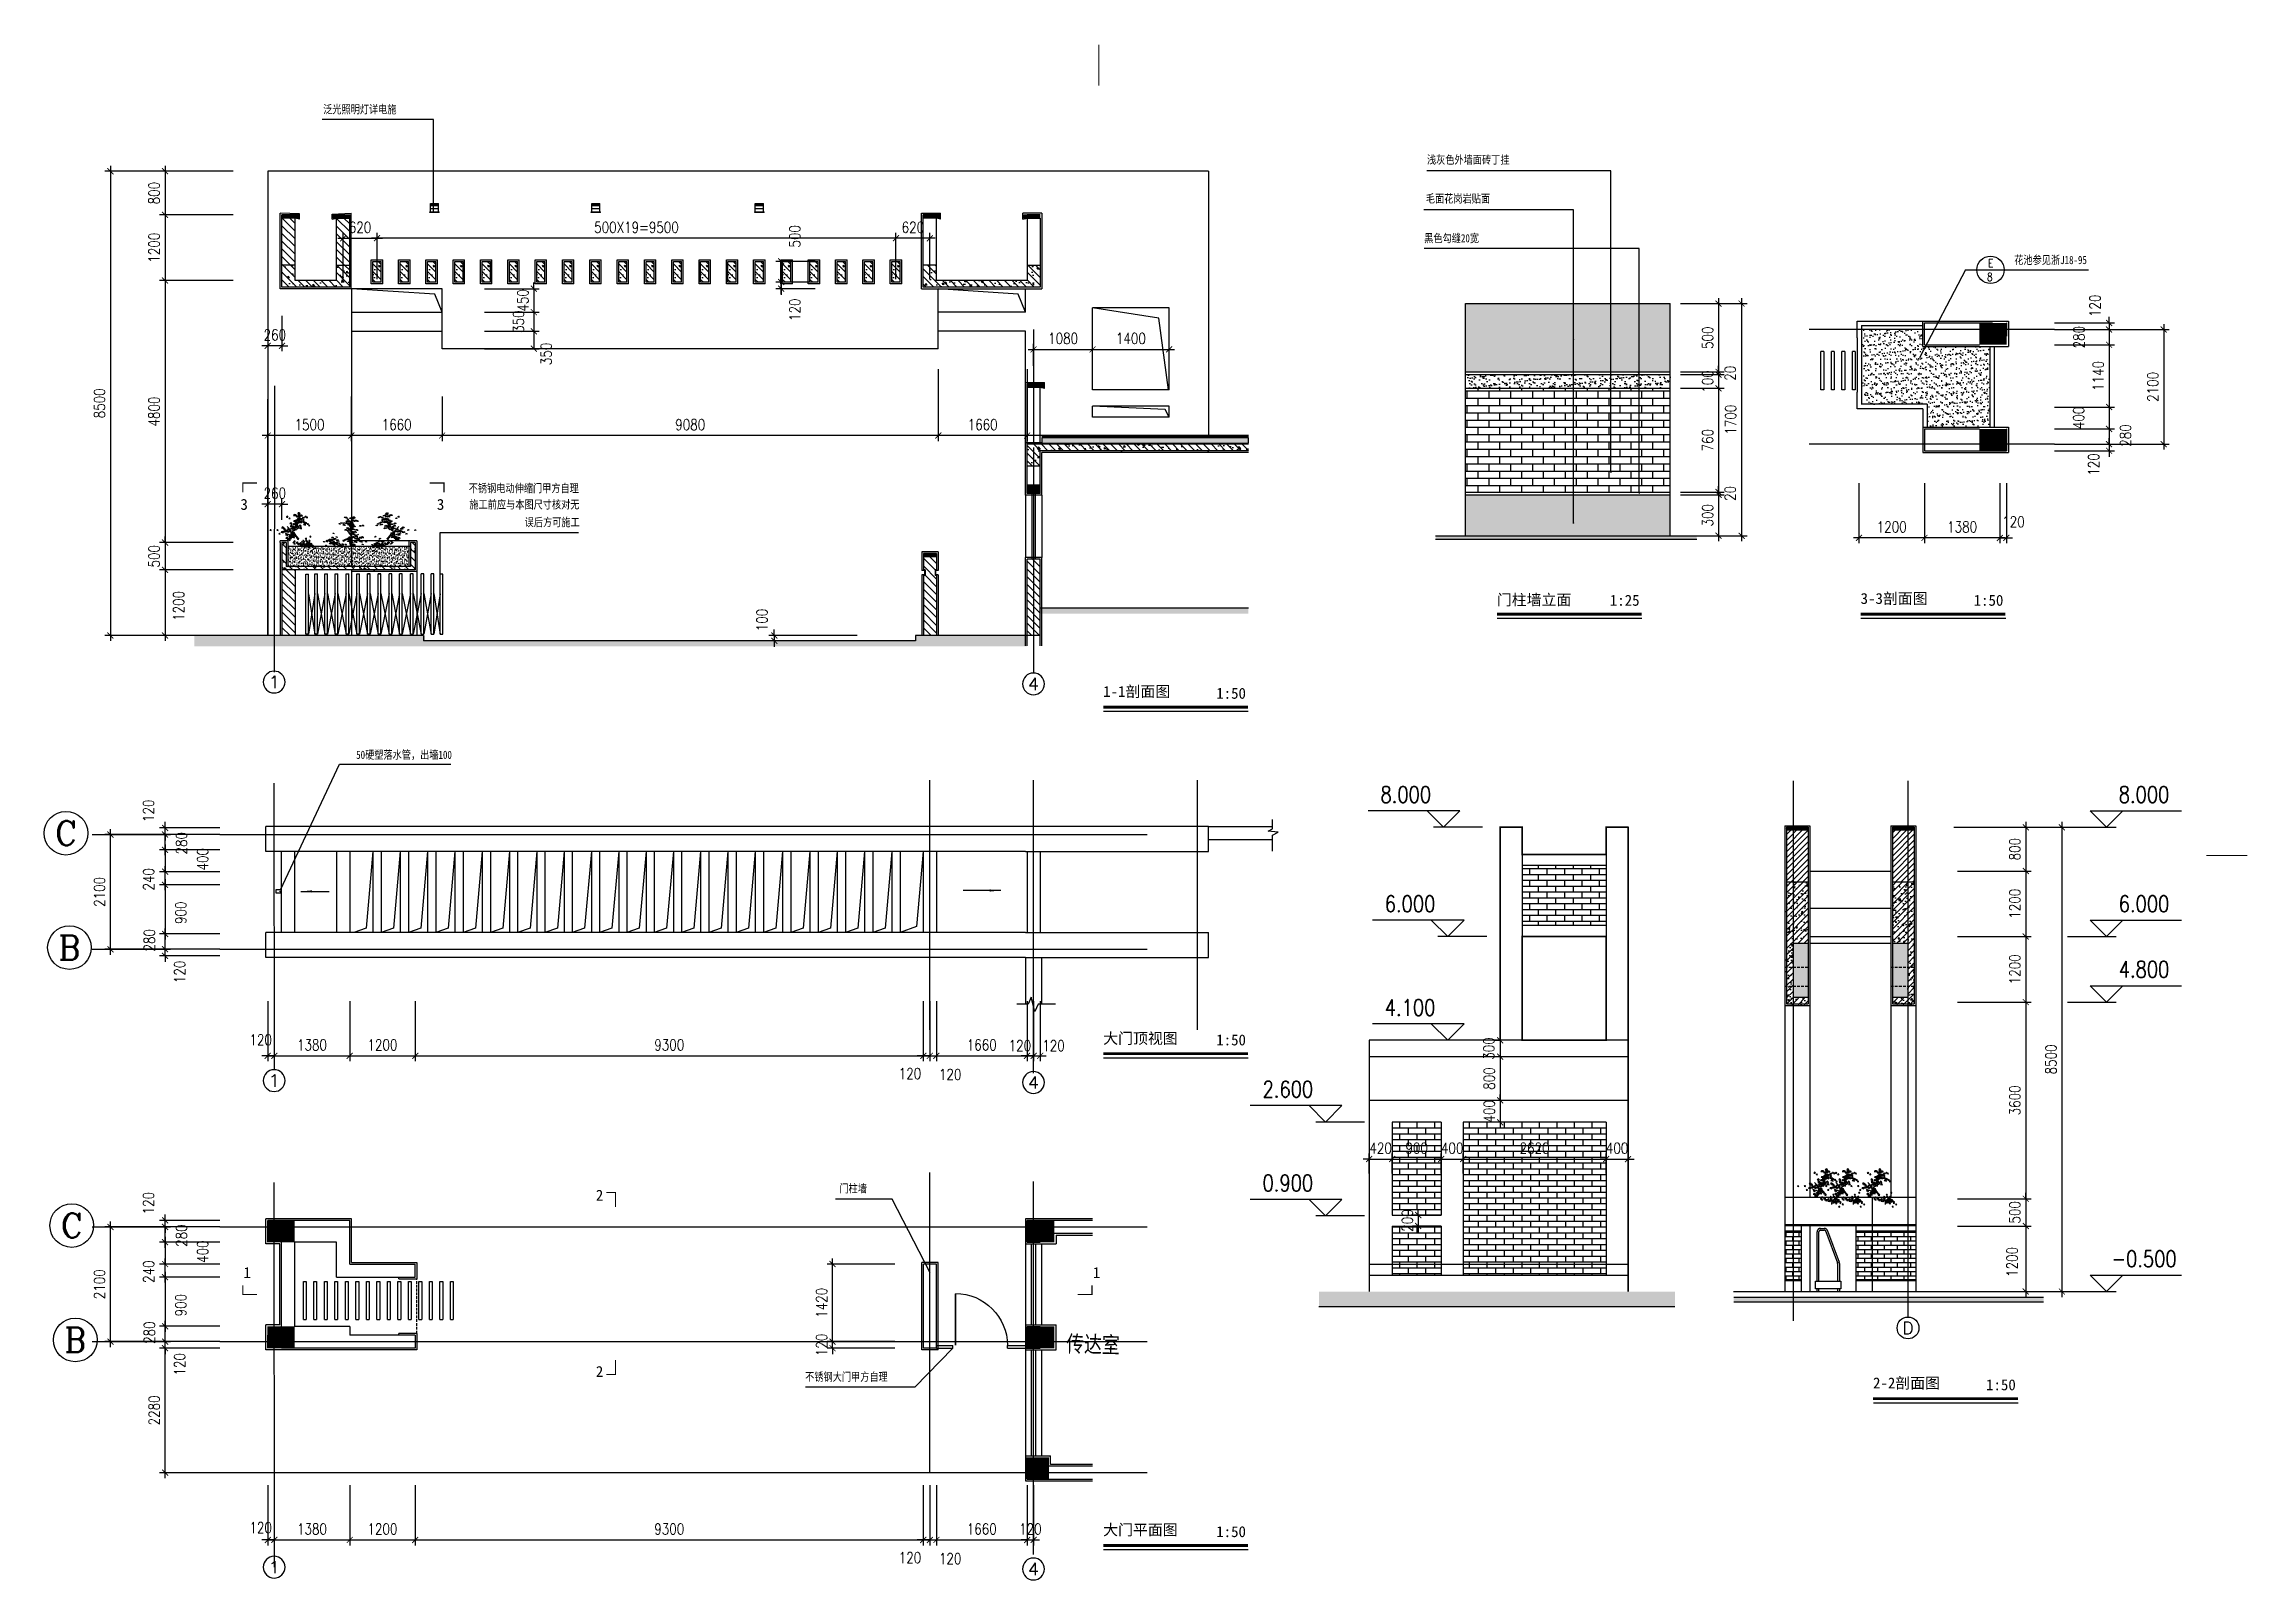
# Model space of a CAD drawing. Extents: x 156584 to 263272, y 27267 to 65241.
# Drawn here: x 222930 to 263272, y 27267 to 55389 of the extents above; entities that cross this region are included whole.
import ezdxf
from ezdxf.enums import TextEntityAlignment as Align

# ---------------------------------------------------------------- set-up
doc = ezdxf.new("R2010")
doc.units = 0
doc.header["$LTSCALE"] = 100
doc.header["$MEASUREMENT"] = 0
doc.header["$PDMODE"] = 34
for name, pattern in [('1', [4, 2.5, -0.5, 0.5, -0.5]), ('DASH', [0.35, 0.25, -0.1]), ('DASHED', [0.75, 0.5, -0.25])]:
    doc.linetypes.add(name, pattern=pattern)
doc.layers.get('0').update_dxf_attribs({"color": 1, "linetype": 'CONTINUOUS'})
doc.layers.get('DEFPOINTS').update_dxf_attribs({"linetype": 'CONTINUOUS'})
for name, color, linetype in [('A', 43, 'CONTINUOUS'), ('AXIS', 3, 'CONTINUOUS'), ('AXIS_TEXT', 7, 'CONTINUOUS'), ('DOTE', 252, 'CONTINUOUS'), ('DRAW', 62, 'CONTINUOUS'), ('FENSHUA', 253, 'CONTINUOUS'), ('PUB_DIM', 9, 'CONTINUOUS'), ('PUB_HATCH', 8, 'CONTINUOUS'), ('PUB_TEXT', 7, 'CONTINUOUS'), ('S_WALL', 143, 'CONTINUOUS'), ('SITE', 8, 'CONTINUOUS'), ('STAIR', 51, 'CONTINUOUS'), ('WALL', 255, 'CONTINUOUS'), ('WINDOW', 142, 'CONTINUOUS'), ('柱', 7, 'CONTINUOUS')]:
    doc.layers.add(name, color=color, linetype=linetype)
doc.styles.add('COMPLEX', font='COMPLEX')
doc.styles.add('DIM_FONT', font='SIMPLEX', dxfattribs={"width": 0.8})
doc.styles.add('HEI', font='simhei.ttf', dxfattribs={"width": 0.8})
doc.styles.add('SONG', font='SIMSUN.TTF', dxfattribs={"width": 0.8})
doc.dimstyles.new('3', dxfattribs={"dimscale": 0, "dimtxt": 125, "dimasz": 110, "dimexe": 100, "dimexo": 0, "dimgap": 100, "dimtad": 1, "dimdec": 0, "dimlfac": -1, "dimtxsty": 'DIM_FONT', "dimblk": '_DIMX', "dimblk1": 'ARCHTICK', "dimblk2": 'ARCHTICK', "dimsah": 1, "dimcen": 0.09, "dimdle": 100, "dimclrd": 256, "dimclre": 256, "dimclrt": 256, "dimazin": 3, "dimtfac": 5, "dimtdec": 0, "dimtix": 1, "dimtmove": 0, "dimatfit": 3, "dimtolj": 1, "dimtzin": 0})
pattern_1 = [(135, (307444.33, -85090.68), (70.71068, 70.71068), []), (130, (307444.33, -85090.68), (-358.6301, -31.37607), [37.5, -412.5]), (185, (307444.33, -85090.7), (69.3757, 376.0961), [30, -330]), (79.5486, (307414.45, -85093.3), (-289.2547, 344.7198), [31.8701, -350.57106]), (133.8158, (307444.33, -84990.7), (-533.6205, -82.7595), [56.25, -618.75]), (83.3644, (307399.86, -84997.6), (-467.3314, 487.059), [47.8051, -525.8565]), (188.8158, (307444.33, -84990.7), (-467.331, 487.0593), [45, -495]), (159, (307394.33, -85015.68), (-298.4535, -201.30945), [37.5, -412.5]), (214, (307394.33, -85015.7), (-121.6577, 362.575), [30, -330]), (108.5486, (307369.46, -85032.46), (-420.1113, 161.26525), [31.8701, -350.57106]), (142.5, (307444.33, -85090.68), (-6.07993, 166.44693), [0, -326, 0, -335, 0, -331.25]), (172.5, (307444.33, -85090.68), (-131.53477, 197.20586), [0, -191, 0, -318.5, 0, -126.25]), (212.5, (307555.83, -85090.68), (-266.91122, -11.27744), [0, -125, 0, -390, 0, -517.5]), (222.5, (307605.83, -85090.68), (-291.5931, 50.0525), [0, -162.5, 0, -259, 0, -367.5])]
pattern_2 = [(135, (307444.33, -85090.68), (70.71068, 70.71068), [])]
pattern_3 = [(37.5, (161980.08, -49907.74), (-4.409535, 134.87766), [0, -106.4, 0, -119, 0, -113.75]), (7.5, (161980.08, -49907.74), (123.88437, 197.55022), [0, -57.4, 0, -95.9, 0, -36.75]), (327.5, (161893.98, -49907.74), (217.98993, 0.39613), [0, -35, 0, -126, 0, -164.5]), (317.5, (161893.98, -49907.74), (210.42886, 61.4373), [0, -17.5, 0, -82.6, 0, -94.5])]
pattern_4 = [(0, (214945.41, -156374.03), (0, 106.68), []), (90, (214945.4, -156374.03), (-160, 106.68), [106.68, -106.68])]

msp = doc.modelspace()

# ---------------------------------------------------------------- texts
at = {"layer": 'A', "style": 'HEI'}
for s, p in [('3', (226524.1, 46860.5)), ('3', (230120.4, 46860.5)), ('门柱墙立面', (249523.3, 45113.5)), ('1:25', (251591.6, 45104)), ('3-3剖面图', (256182.1, 45137.4)), ('1:50', (258251.3, 45104)), ('1-1剖面图', (242317.3, 43434.6)), ('1:50', (244386.5, 43401.1)), ('大门顶视图', (242317.3, 37083.9)), ('1:50', (244386.5, 37054.8)), ('2', (233029.9, 34211)), ('1', (226580.6, 32795.6)), ('1', (242128.5, 32795.6)), ('2', (233029.9, 30983.8)), ('2-2剖面图', (256409.3, 30773.2)), ('1:50', (258478.5, 30739.8)), ('大门平面图', (242317.3, 28084.4)), ('1:50', (244386.5, 28051))]:
    msp.add_text(s, height=200, dxfattribs=at).set_placement(p)
at = {"layer": 'PUB_DIM', "style": 'SONG', "width": 0.8}
for s, p in [('泛光照明灯详电施', (228038, 54118.7)), ('不锈钢电动伸缩门甲方自理', (230703.3, 47181.1)), ('施工前应与本图尺寸核对无', (230714.7, 46882.9)), ('误后方可施工', (231727.3, 46558.8)), ('门柱墙', (237488.9, 34359.6)), ('不锈钢大门甲方自理', (236861.9, 30910.9))]:
    msp.add_text(s, height=150, dxfattribs=at).set_placement(p)
at = {"layer": 'PUB_DIM', "width": 0.8}
for s, height, style, p in [('浅灰色外墙面砖丁挂', 150, 'SONG', (248999.9, 53275.4)), ('毛面花岗岩贴面', 150, 'SONG', (248811.1, 52564.1)), ('黑色勾缝20宽', 150, 'SONG', (248695.4, 51837.4)), ('E', 150, 'DIM_FONT', (258561.5, 51376.3)), ('花池参见浙J18-95', 150, 'SONG', (259659.2, 51440.1)), ('8', 150, 'DIM_FONT', (258546.1, 51124.7)), ('50硬塑落水管，出墻100', 150, 'SONG', (229518.8, 42377.5)), ('8.000', 300, 'DIM_FONT', (247856.3, 41647.4)), ('8.000', 300, 'DIM_FONT', (261370, 41647.4)), ('6.000', 300, 'DIM_FONT', (247934.5, 39647.4)), ('6.000', 300, 'DIM_FONT', (261370, 39647.4)), ('4.800', 300, 'DIM_FONT', (261370, 38447.4)), ('4.100', 300, 'DIM_FONT', (247934.5, 37747.4)), ('2.600', 300, 'DIM_FONT', (245698.2, 36251.3)), ('0.900', 300, 'DIM_FONT', (245698.2, 34533.5)), ('-0.500', 300, 'DIM_FONT', (261370, 33147.4))]:
    msp.add_text(s, height=height, dxfattribs=dict(at, style=style)).set_placement(p, align=Align.MIDDLE)
at = {"layer": 'PUB_TEXT', "style": 'SONG', "width": 0.8}
msp.add_text('传达室', height=300, rotation=358.57532, dxfattribs=at).set_placement((241636.8, 31444.4))

# ---------------------------------------------------------------- blocks, each defined once
blk = doc.blocks.new('_A0TSS')
at = {"const_width": 0.03}
blk.add_lwpolyline([(-0.45, 0), (-0.45, -0.95)], dxfattribs=at)
blk.add_arc((-0.45, 0), 0.95, 270, 0)
blk = doc.blocks.new('_ARCHTICK')
at = {"color": 0, "linetype": 'BYBLOCK', "const_width": 0.15}
blk.add_lwpolyline([(-0.5, -0.5), (0.5, 0.5)], dxfattribs=at)
blk = doc.blocks.new('*D81')
at = {"linetype": 'BYBLOCK'}
for p, q in [((11725, 189483), (10625, 189483)), ((10725, 187283), (10725, 189583)), ((11725, 187383), (10625, 187383))]:
    blk.add_line(p, q, dxfattribs=at)
at = {"layer": 'DEFPOINTS', "color": 0, "linetype": 'BYBLOCK'}
for p in [(10725, 189483), (11725, 189483), (11725, 187383)]:
    blk.add_point(p, dxfattribs=at)
at = {"linetype": 'BYBLOCK', "xscale": 110, "yscale": 110, "zscale": 110}
for p, rotation in [((10725, 189483), 90.00009340632776), ((10725, 187383), 270.0000934063278)]:
    blk.add_blockref('_ARCHTICK', p, dxfattribs=dict(at, rotation=rotation))
at = {"linetype": 'BYBLOCK', "insert": (10525, 188433), "char_height": 200, "attachment_point": 5, "rotation": 90.0001, "style": 'DIM_FONT'}
blk.add_mtext('\\A1;2100', dxfattribs=at)
blk = doc.blocks.new('_DIMX')
blk.add_line((-150, 0), (150, 0))
at = {"const_width": 50}
blk.add_lwpolyline([(-70, -70), (70, 70)], dxfattribs=at)
blk = doc.blocks.new('*D82')
at = {"linetype": 'BYBLOCK'}
for p, q in [((15548, 185374), (15548, 184273)), ((16928, 185374), (16928, 184273)), ((15448, 184373), (17028, 184373))]:
    blk.add_line(p, q, dxfattribs=at)
at = {"layer": 'DEFPOINTS', "color": 0, "linetype": 'BYBLOCK'}
for p in [(15548, 185374), (16928, 185374), (16928, 184373)]:
    blk.add_point(p, dxfattribs=at)
at = {"linetype": 'BYBLOCK', "xscale": 110, "yscale": 110, "zscale": 110, "rotation": 180}
blk.add_blockref('_ARCHTICK', (15548, 184373), dxfattribs=at)
at = {"linetype": 'BYBLOCK', "xscale": 110, "yscale": 110, "zscale": 110}
blk.add_blockref('_ARCHTICK', (16928, 184373), dxfattribs=at)
at = {"linetype": 'BYBLOCK', "insert": (16238, 184573), "char_height": 200, "attachment_point": 5, "style": 'DIM_FONT'}
blk.add_mtext('\\A1;1380', dxfattribs=at)
blk = doc.blocks.new('*D83')
at = {"linetype": 'BYBLOCK'}
for p, q in [((16928, 185374), (16928, 184273)), ((18128, 185374), (18128, 184273)), ((16828, 184373), (18228, 184373))]:
    blk.add_line(p, q, dxfattribs=at)
at = {"layer": 'DEFPOINTS', "color": 0, "linetype": 'BYBLOCK'}
for p in [(16928, 185374), (18128, 185374), (18128, 184373)]:
    blk.add_point(p, dxfattribs=at)
at = {"linetype": 'BYBLOCK', "xscale": 110, "yscale": 110, "zscale": 110, "rotation": 180}
blk.add_blockref('_ARCHTICK', (16928, 184373), dxfattribs=at)
at = {"linetype": 'BYBLOCK', "xscale": 110, "yscale": 110, "zscale": 110}
blk.add_blockref('_ARCHTICK', (18128, 184373), dxfattribs=at)
at = {"linetype": 'BYBLOCK', "insert": (17528, 184573), "char_height": 200, "attachment_point": 5, "style": 'DIM_FONT'}
blk.add_mtext('\\A1;1200', dxfattribs=at)
blk = doc.blocks.new('*D84')
at = {"linetype": 'BYBLOCK'}
for p, q in [((18128, 185374), (18128, 184273)), ((27428, 185374), (27428, 184273)), ((18028, 184373), (27528, 184373))]:
    blk.add_line(p, q, dxfattribs=at)
at = {"layer": 'DEFPOINTS', "color": 0, "linetype": 'BYBLOCK'}
for p in [(18128, 185374), (27428, 185374), (27428, 184373)]:
    blk.add_point(p, dxfattribs=at)
at = {"linetype": 'BYBLOCK', "xscale": 110, "yscale": 110, "zscale": 110, "rotation": 180}
blk.add_blockref('_ARCHTICK', (18128, 184373), dxfattribs=at)
at = {"linetype": 'BYBLOCK', "xscale": 110, "yscale": 110, "zscale": 110}
blk.add_blockref('_ARCHTICK', (27428, 184373), dxfattribs=at)
at = {"linetype": 'BYBLOCK', "insert": (22778, 184573), "char_height": 200, "attachment_point": 5, "style": 'DIM_FONT'}
blk.add_mtext('\\A1;9300', dxfattribs=at)
blk = doc.blocks.new('*D85')
at = {"linetype": 'BYBLOCK'}
for p, q in [((27428, 185374), (27428, 184273)), ((27548, 185374), (27548, 184273)), ((27428, 184373), (27318, 184373)), ((27428, 184373), (27548, 184373)), ((27428, 184373), (27548, 184373)), ((27548, 184373), (27658, 184373))]:
    blk.add_line(p, q, dxfattribs=at)
at = {"layer": 'DEFPOINTS', "color": 0, "linetype": 'BYBLOCK'}
for p in [(27428, 185374), (27548, 185374), (27548, 184373)]:
    blk.add_point(p, dxfattribs=at)
at = {"linetype": 'BYBLOCK', "xscale": 110, "yscale": 110, "zscale": 110}
blk.add_blockref('_ARCHTICK', (27428, 184373), dxfattribs=at)
at = {"linetype": 'BYBLOCK', "xscale": 110, "yscale": 110, "zscale": 110, "rotation": 180}
blk.add_blockref('_ARCHTICK', (27548, 184373), dxfattribs=at)
at = {"linetype": 'BYBLOCK', "insert": (27184, 184048), "char_height": 200, "attachment_point": 5, "style": 'DIM_FONT'}
blk.add_mtext('\\A1;120', dxfattribs=at)
blk = doc.blocks.new('*D86')
at = {"linetype": 'BYBLOCK'}
for p, q in [((12725, 187263), (11625, 187263)), ((11725, 184883), (11725, 187363)), ((12725, 184983), (11625, 184983))]:
    blk.add_line(p, q, dxfattribs=at)
at = {"layer": 'DEFPOINTS', "color": 0, "linetype": 'BYBLOCK'}
for p in [(11725, 187263), (12725, 187263), (12725, 184983)]:
    blk.add_point(p, dxfattribs=at)
at = {"linetype": 'BYBLOCK', "xscale": 110, "yscale": 110, "zscale": 110}
for p, rotation in [((11725, 187263), 90), ((11725, 184983), 270)]:
    blk.add_blockref('_ARCHTICK', p, dxfattribs=dict(at, rotation=rotation))
at = {"linetype": 'BYBLOCK', "insert": (11525, 186123), "char_height": 200, "attachment_point": 5, "rotation": 90, "style": 'DIM_FONT'}
blk.add_mtext('\\A1;2280', dxfattribs=at)
blk = doc.blocks.new('*D87')
at = {"linetype": 'BYBLOCK'}
for p, q in [((12725, 187383), (11625, 187383)), ((12725, 187263), (11625, 187263)), ((11725, 187383), (11725, 187493)), ((11725, 187263), (11725, 187383)), ((11725, 187263), (11725, 187383)), ((11725, 187263), (11725, 187153))]:
    blk.add_line(p, q, dxfattribs=at)
at = {"layer": 'DEFPOINTS', "color": 0, "linetype": 'BYBLOCK'}
for p in [(11725, 187383), (12725, 187383), (12725, 187263)]:
    blk.add_point(p, dxfattribs=at)
at = {"linetype": 'BYBLOCK', "xscale": 110, "yscale": 110, "zscale": 110}
for p, rotation in [((11725, 187383), 270), ((11725, 187263), 90)]:
    blk.add_blockref('_ARCHTICK', p, dxfattribs=dict(at, rotation=rotation))
at = {"linetype": 'BYBLOCK', "insert": (11993, 186968), "char_height": 200, "attachment_point": 5, "rotation": 90, "style": 'DIM_FONT'}
blk.add_mtext('\\A1;120', dxfattribs=at)
blk = doc.blocks.new('*D88')
at = {"linetype": 'BYBLOCK'}
for p, q in [((12725, 187663), (11625, 187663)), ((11725, 187283), (11725, 187763)), ((12725, 187383), (11625, 187383))]:
    blk.add_line(p, q, dxfattribs=at)
at = {"layer": 'DEFPOINTS', "color": 0, "linetype": 'BYBLOCK'}
for p in [(11725, 187663), (12725, 187663), (12725, 187383)]:
    blk.add_point(p, dxfattribs=at)
at = {"linetype": 'BYBLOCK', "xscale": 110, "yscale": 110, "zscale": 110}
for p, rotation in [((11725, 187663), 90), ((11725, 187383), 270)]:
    blk.add_blockref('_ARCHTICK', p, dxfattribs=dict(at, rotation=rotation))
at = {"linetype": 'BYBLOCK', "insert": (11438, 187547), "char_height": 200, "attachment_point": 5, "rotation": 90, "style": 'DIM_FONT'}
blk.add_mtext('\\A1;280', dxfattribs=at)
blk = doc.blocks.new('*D89')
at = {"linetype": 'BYBLOCK'}
for p, q in [((12725, 188803), (11625, 188803)), ((11725, 188463), (11725, 188903)), ((12725, 188563), (11625, 188563))]:
    blk.add_line(p, q, dxfattribs=at)
at = {"layer": 'DEFPOINTS', "color": 0, "linetype": 'BYBLOCK'}
for p in [(11725, 188803), (12725, 188803), (12725, 188563)]:
    blk.add_point(p, dxfattribs=at)
at = {"linetype": 'BYBLOCK', "xscale": 110, "yscale": 110, "zscale": 110}
for p, rotation in [((11725, 188803), 90), ((11725, 188563), 270)]:
    blk.add_blockref('_ARCHTICK', p, dxfattribs=dict(at, rotation=rotation))
at = {"linetype": 'BYBLOCK', "insert": (11425, 188663), "char_height": 200, "attachment_point": 5, "rotation": 90, "style": 'DIM_FONT'}
blk.add_mtext('\\A1;240', dxfattribs=at)
blk = doc.blocks.new('*D90')
at = {"linetype": 'BYBLOCK'}
for p, q in [((11725, 189303), (11725, 188803)), ((12725, 189203), (11625, 189203)), ((12725, 188803), (11625, 188803))]:
    blk.add_line(p, q, dxfattribs=at)
at = {"layer": 'DEFPOINTS', "color": 0, "linetype": 'BYBLOCK'}
for p in [(11725, 188803), (12725, 189203), (12725, 188803)]:
    blk.add_point(p, dxfattribs=at)
at = {"linetype": 'BYBLOCK', "xscale": 110, "yscale": 110, "zscale": 110}
for p, rotation in [((11725, 189203), 90), ((11725, 188803), 270)]:
    blk.add_blockref('_ARCHTICK', p, dxfattribs=dict(at, rotation=rotation))
at = {"linetype": 'BYBLOCK', "insert": (12414, 189030), "char_height": 200, "attachment_point": 5, "rotation": 90, "style": 'DIM_FONT'}
blk.add_mtext('\\A1;400', dxfattribs=at)
blk = doc.blocks.new('*D91')
at = {"linetype": 'BYBLOCK'}
for p, q in [((12725, 188563), (11625, 188563)), ((11725, 188663), (11725, 187563)), ((12725, 187663), (11625, 187663))]:
    blk.add_line(p, q, dxfattribs=at)
at = {"layer": 'DEFPOINTS', "color": 0, "linetype": 'BYBLOCK'}
for p in [(12725, 188563), (11725, 187663), (12725, 187663)]:
    blk.add_point(p, dxfattribs=at)
at = {"linetype": 'BYBLOCK', "xscale": 110, "yscale": 110, "zscale": 110}
for p, rotation in [((11725, 188563), 90), ((11725, 187663), 270)]:
    blk.add_blockref('_ARCHTICK', p, dxfattribs=dict(at, rotation=rotation))
at = {"linetype": 'BYBLOCK', "insert": (12013, 188051), "char_height": 200, "attachment_point": 5, "rotation": 90, "style": 'DIM_FONT'}
blk.add_mtext('\\A1;900', dxfattribs=at)
blk = doc.blocks.new('*D92')
at = {"linetype": 'BYBLOCK'}
for p, q in [((12725, 189483), (11625, 189483)), ((11725, 189103), (11725, 189483)), ((12725, 189203), (11625, 189203))]:
    blk.add_line(p, q, dxfattribs=at)
at = {"layer": 'DEFPOINTS', "color": 0, "linetype": 'BYBLOCK'}
for p in [(11725, 189483), (12725, 189483), (12725, 189203)]:
    blk.add_point(p, dxfattribs=at)
at = {"linetype": 'BYBLOCK', "xscale": 110, "yscale": 110, "zscale": 110}
for p, rotation in [((11725, 189483), 90), ((11725, 189203), 270)]:
    blk.add_blockref('_ARCHTICK', p, dxfattribs=dict(at, rotation=rotation))
at = {"linetype": 'BYBLOCK', "insert": (12025, 189324), "char_height": 200, "attachment_point": 5, "rotation": 90, "style": 'DIM_FONT'}
blk.add_mtext('\\A1;280', dxfattribs=at)
blk = doc.blocks.new('*D93')
at = {"linetype": 'BYBLOCK'}
for p, q in [((11725, 189603), (11725, 189713)), ((12725, 189603), (11625, 189603)), ((12725, 189483), (11625, 189483)), ((11725, 189483), (11725, 189603)), ((11725, 189483), (11725, 189603)), ((11725, 189483), (11725, 189373))]:
    blk.add_line(p, q, dxfattribs=at)
at = {"layer": 'DEFPOINTS', "color": 0, "linetype": 'BYBLOCK'}
for p in [(11725, 189603), (12725, 189603), (12725, 189483)]:
    blk.add_point(p, dxfattribs=at)
at = {"linetype": 'BYBLOCK', "xscale": 110, "yscale": 110, "zscale": 110}
for p, rotation in [((11725, 189603), 270), ((11725, 189483), 90)]:
    blk.add_blockref('_ARCHTICK', p, dxfattribs=dict(at, rotation=rotation))
at = {"linetype": 'BYBLOCK', "insert": (11422, 189918), "char_height": 200, "attachment_point": 5, "rotation": 90, "style": 'DIM_FONT'}
blk.add_mtext('\\A1;120', dxfattribs=at)
blk = doc.blocks.new('*D94')
at = {"linetype": 'BYBLOCK'}
for p, q in [((15428, 185374), (15428, 184273)), ((15548, 185374), (15548, 184273)), ((15428, 184373), (15318, 184373)), ((15548, 184373), (15428, 184373)), ((15548, 184373), (15428, 184373)), ((15548, 184373), (15658, 184373))]:
    blk.add_line(p, q, dxfattribs=at)
at = {"layer": 'DEFPOINTS', "color": 0, "linetype": 'BYBLOCK'}
for p in [(15428, 185374), (15548, 185374), (15428, 184373)]:
    blk.add_point(p, dxfattribs=at)
at = {"linetype": 'BYBLOCK', "xscale": 110, "yscale": 110, "zscale": 110}
for p, rotation in [((15428, 184373), 6.545946916573724e-07), ((15548, 184373), 180.0000006545947)]:
    blk.add_blockref('_ARCHTICK', p, dxfattribs=dict(at, rotation=rotation))
at = {"linetype": 'BYBLOCK', "insert": (15299, 184598), "char_height": 200, "attachment_point": 5, "rotation": 0, "style": 'DIM_FONT'}
blk.add_mtext('\\A1;120', dxfattribs=at)
blk = doc.blocks.new('*D95')
at = {"linetype": 'BYBLOCK'}
for p, q in [((27668, 185374), (27668, 184273)), ((29328, 185374), (29328, 184273)), ((27568, 184373), (29428, 184373))]:
    blk.add_line(p, q, dxfattribs=at)
at = {"layer": 'DEFPOINTS', "color": 0, "linetype": 'BYBLOCK'}
for p in [(27668, 185374), (29328, 185374), (29328, 184373)]:
    blk.add_point(p, dxfattribs=at)
at = {"linetype": 'BYBLOCK', "xscale": 110, "yscale": 110, "zscale": 110, "rotation": 180}
blk.add_blockref('_ARCHTICK', (27668, 184373), dxfattribs=at)
at = {"linetype": 'BYBLOCK', "xscale": 110, "yscale": 110, "zscale": 110}
blk.add_blockref('_ARCHTICK', (29328, 184373), dxfattribs=at)
at = {"linetype": 'BYBLOCK', "insert": (28498, 184573), "char_height": 200, "attachment_point": 5, "style": 'DIM_FONT'}
blk.add_mtext('\\A1;1660', dxfattribs=at)
blk = doc.blocks.new('*D96')
at = {"linetype": 'BYBLOCK'}
for p, q in [((29328, 185374), (29328, 184273)), ((29448, 185374), (29448, 184273)), ((29328, 184373), (29218, 184373)), ((29328, 184373), (29448, 184373)), ((29448, 184373), (29558, 184373))]:
    blk.add_line(p, q, dxfattribs=at)
at = {"layer": 'DEFPOINTS', "color": 0, "linetype": 'BYBLOCK'}
for p in [(29328, 185374), (29448, 185374), (29448, 184373)]:
    blk.add_point(p, dxfattribs=at)
at = {"linetype": 'BYBLOCK', "xscale": 110, "yscale": 110, "zscale": 110}
blk.add_blockref('_ARCHTICK', (29328, 184373), dxfattribs=at)
at = {"linetype": 'BYBLOCK', "xscale": 110, "yscale": 110, "zscale": 110, "rotation": 180}
blk.add_blockref('_ARCHTICK', (29448, 184373), dxfattribs=at)
at = {"linetype": 'BYBLOCK', "insert": (29388, 184573), "char_height": 200, "attachment_point": 5, "style": 'DIM_FONT'}
blk.add_mtext('\\A1;120', dxfattribs=at)
blk = doc.blocks.new('*D97')
at = {"linetype": 'BYBLOCK'}
for p, q in [((27548, 185374), (27548, 184273)), ((27668, 185374), (27668, 184273)), ((27548, 184373), (27438, 184373)), ((27548, 184373), (27668, 184373)), ((27548, 184373), (27668, 184373)), ((27668, 184373), (27778, 184373))]:
    blk.add_line(p, q, dxfattribs=at)
at = {"layer": 'DEFPOINTS', "color": 0, "linetype": 'BYBLOCK'}
for p in [(27548, 185374), (27668, 185374), (27668, 184373)]:
    blk.add_point(p, dxfattribs=at)
at = {"linetype": 'BYBLOCK', "xscale": 110, "yscale": 110, "zscale": 110}
blk.add_blockref('_ARCHTICK', (27548, 184373), dxfattribs=at)
at = {"linetype": 'BYBLOCK', "xscale": 110, "yscale": 110, "zscale": 110, "rotation": 180}
blk.add_blockref('_ARCHTICK', (27668, 184373), dxfattribs=at)
at = {"linetype": 'BYBLOCK', "insert": (27920, 184031), "char_height": 200, "attachment_point": 5, "style": 'DIM_FONT'}
blk.add_mtext('\\A1;120', dxfattribs=at)
blk = doc.blocks.new('*D98')
at = {"linetype": 'BYBLOCK'}
for p, q in [((98751, 100070), (99851, 100070)), ((99751, 100170), (99751, 97870)), ((98751, 97970), (99851, 97970))]:
    blk.add_line(p, q, dxfattribs=at)
at = {"layer": 'DEFPOINTS', "color": 0, "linetype": 'BYBLOCK'}
for p in [(98751, 100070), (98751, 97970), (99751, 97970)]:
    blk.add_point(p, dxfattribs=at)
at = {"linetype": 'BYBLOCK', "xscale": 110, "yscale": 110, "zscale": 110}
for p, rotation in [((99751, 100070), 90.00009340632782), ((99751, 97970), 270.0000934063278)]:
    blk.add_blockref('_ARCHTICK', p, dxfattribs=dict(at, rotation=rotation))
at = {"linetype": 'BYBLOCK', "insert": (99551, 99020), "char_height": 200, "attachment_point": 5, "rotation": 90.0001, "style": 'DIM_FONT'}
blk.add_mtext('\\A1;2100', dxfattribs=at)
blk = doc.blocks.new('*D99')
at = {"linetype": 'BYBLOCK'}
for p, q in [((95371, 97256), (95371, 96155)), ((96751, 97256), (96751, 96155)), ((96851, 96255), (95271, 96255))]:
    blk.add_line(p, q, dxfattribs=at)
at = {"layer": 'DEFPOINTS', "color": 0, "linetype": 'BYBLOCK'}
for p in [(95371, 97256), (96751, 97256), (95371, 96255)]:
    blk.add_point(p, dxfattribs=at)
at = {"linetype": 'BYBLOCK', "xscale": 110, "yscale": 110, "zscale": 110, "rotation": 180}
blk.add_blockref('_ARCHTICK', (95371, 96255), dxfattribs=at)
at = {"linetype": 'BYBLOCK', "xscale": 110, "yscale": 110, "zscale": 110}
blk.add_blockref('_ARCHTICK', (96751, 96255), dxfattribs=at)
at = {"linetype": 'BYBLOCK', "insert": (96061, 96455), "char_height": 200, "attachment_point": 5, "style": 'DIM_FONT'}
blk.add_mtext('\\A1;1380', dxfattribs=at)
blk = doc.blocks.new('*D100')
at = {"linetype": 'BYBLOCK'}
for p, q in [((94171, 97256), (94171, 96155)), ((95371, 97256), (95371, 96155)), ((95471, 96255), (94071, 96255))]:
    blk.add_line(p, q, dxfattribs=at)
at = {"layer": 'DEFPOINTS', "color": 0, "linetype": 'BYBLOCK'}
for p in [(94171, 97256), (95371, 97256), (94171, 96255)]:
    blk.add_point(p, dxfattribs=at)
at = {"linetype": 'BYBLOCK', "xscale": 110, "yscale": 110, "zscale": 110, "rotation": 180}
blk.add_blockref('_ARCHTICK', (94171, 96255), dxfattribs=at)
at = {"linetype": 'BYBLOCK', "xscale": 110, "yscale": 110, "zscale": 110}
blk.add_blockref('_ARCHTICK', (95371, 96255), dxfattribs=at)
at = {"linetype": 'BYBLOCK', "insert": (94771, 96455), "char_height": 200, "attachment_point": 5, "style": 'DIM_FONT'}
blk.add_mtext('\\A1;1200', dxfattribs=at)
blk = doc.blocks.new('*D101')
at = {"linetype": 'BYBLOCK'}
for p, q in [((97751, 100190), (98851, 100190)), ((97751, 100070), (98851, 100070)), ((98751, 100190), (98751, 100300)), ((98751, 100190), (98751, 100070)), ((98751, 100190), (98751, 100070)), ((98751, 100070), (98751, 99960))]:
    blk.add_line(p, q, dxfattribs=at)
at = {"layer": 'DEFPOINTS', "color": 0, "linetype": 'BYBLOCK'}
for p in [(97751, 100190), (97751, 100070), (98751, 100070)]:
    blk.add_point(p, dxfattribs=at)
at = {"linetype": 'BYBLOCK', "xscale": 110, "yscale": 110, "zscale": 110}
for p, rotation in [((98751, 100190), 270), ((98751, 100070), 90)]:
    blk.add_blockref('_ARCHTICK', p, dxfattribs=dict(at, rotation=rotation))
at = {"linetype": 'BYBLOCK', "insert": (98492, 100504), "char_height": 200, "attachment_point": 5, "rotation": 90, "style": 'DIM_FONT'}
blk.add_mtext('\\A1;120', dxfattribs=at)
blk = doc.blocks.new('*D102')
at = {"linetype": 'BYBLOCK'}
for p, q in [((97751, 100070), (98851, 100070)), ((98751, 100170), (98751, 99790)), ((97751, 99790), (98851, 99790))]:
    blk.add_line(p, q, dxfattribs=at)
at = {"layer": 'DEFPOINTS', "color": 0, "linetype": 'BYBLOCK'}
for p in [(97751, 100070), (97751, 99790), (98751, 99790)]:
    blk.add_point(p, dxfattribs=at)
at = {"linetype": 'BYBLOCK', "xscale": 110, "yscale": 110, "zscale": 110}
for p, rotation in [((98751, 100070), 90), ((98751, 99790), 270)]:
    blk.add_blockref('_ARCHTICK', p, dxfattribs=dict(at, rotation=rotation))
at = {"linetype": 'BYBLOCK', "insert": (98200, 99930), "char_height": 200, "attachment_point": 5, "rotation": 90, "style": 'DIM_FONT'}
blk.add_mtext('\\A1;280', dxfattribs=at)
blk = doc.blocks.new('*D103')
at = {"linetype": 'BYBLOCK'}
for p, q in [((97751, 99790), (98851, 99790)), ((98751, 99890), (98751, 98550)), ((97751, 98650), (98851, 98650))]:
    blk.add_line(p, q, dxfattribs=at)
at = {"layer": 'DEFPOINTS', "color": 0, "linetype": 'BYBLOCK'}
for p in [(97751, 99790), (97751, 98650), (98751, 98650)]:
    blk.add_point(p, dxfattribs=at)
at = {"linetype": 'BYBLOCK', "xscale": 110, "yscale": 110, "zscale": 110}
for p, rotation in [((98751, 99790), 90), ((98751, 98650), 270)]:
    blk.add_blockref('_ARCHTICK', p, dxfattribs=dict(at, rotation=rotation))
at = {"linetype": 'BYBLOCK', "insert": (98551, 99220), "char_height": 200, "attachment_point": 5, "rotation": 90, "style": 'DIM_FONT'}
blk.add_mtext('\\A1;1140', dxfattribs=at)
blk = doc.blocks.new('*D104')
at = {"linetype": 'BYBLOCK'}
for p, q in [((97751, 98650), (98851, 98650)), ((98751, 98750), (98751, 98251)), ((97751, 98251), (98851, 98251))]:
    blk.add_line(p, q, dxfattribs=at)
at = {"layer": 'DEFPOINTS', "color": 0, "linetype": 'BYBLOCK'}
for p in [(97751, 98650), (97751, 98251), (98751, 98251)]:
    blk.add_point(p, dxfattribs=at)
at = {"linetype": 'BYBLOCK', "xscale": 110, "yscale": 110, "zscale": 110}
for p, rotation in [((98751, 98650), 90), ((98751, 98251), 270)]:
    blk.add_blockref('_ARCHTICK', p, dxfattribs=dict(at, rotation=rotation))
at = {"linetype": 'BYBLOCK', "insert": (98194, 98451), "char_height": 200, "attachment_point": 5, "rotation": 90, "style": 'DIM_FONT'}
blk.add_mtext('\\A1;400', dxfattribs=at)
blk = doc.blocks.new('*D105')
at = {"linetype": 'BYBLOCK'}
for p, q in [((97751, 98250), (98851, 98250)), ((98751, 98350), (98751, 97870)), ((97751, 97970), (98851, 97970))]:
    blk.add_line(p, q, dxfattribs=at)
at = {"layer": 'DEFPOINTS', "color": 0, "linetype": 'BYBLOCK'}
for p in [(97751, 98250), (97751, 97970), (98751, 97970)]:
    blk.add_point(p, dxfattribs=at)
at = {"linetype": 'BYBLOCK', "xscale": 110, "yscale": 110, "zscale": 110}
for p, rotation in [((98751, 98250), 90), ((98751, 97970), 270)]:
    blk.add_blockref('_ARCHTICK', p, dxfattribs=dict(at, rotation=rotation))
at = {"linetype": 'BYBLOCK', "insert": (99051, 98129), "char_height": 200, "attachment_point": 5, "rotation": 90, "style": 'DIM_FONT'}
blk.add_mtext('\\A1;280', dxfattribs=at)
blk = doc.blocks.new('*D106')
at = {"linetype": 'BYBLOCK'}
for p, q in [((98751, 97970), (98751, 98080)), ((97751, 97970), (98851, 97970)), ((97751, 97850), (98851, 97850)), ((98751, 97970), (98751, 97850)), ((98751, 97970), (98751, 97850)), ((98751, 97850), (98751, 97740))]:
    blk.add_line(p, q, dxfattribs=at)
at = {"layer": 'DEFPOINTS', "color": 0, "linetype": 'BYBLOCK'}
for p in [(97751, 97970), (97751, 97850), (98751, 97850)]:
    blk.add_point(p, dxfattribs=at)
at = {"linetype": 'BYBLOCK', "xscale": 110, "yscale": 110, "zscale": 110}
for p, rotation in [((98751, 97970), 270), ((98751, 97850), 90)]:
    blk.add_blockref('_ARCHTICK', p, dxfattribs=dict(at, rotation=rotation))
at = {"linetype": 'BYBLOCK', "insert": (98468, 97598), "char_height": 200, "attachment_point": 5, "rotation": 90, "style": 'DIM_FONT'}
blk.add_mtext('\\A1;120', dxfattribs=at)
blk = doc.blocks.new('*D107')
at = {"linetype": 'BYBLOCK'}
for p, q in [((96751, 97256), (96751, 96155)), ((96871, 97256), (96871, 96155)), ((96751, 96255), (96641, 96255)), ((96751, 96255), (96871, 96255)), ((96751, 96255), (96871, 96255)), ((96871, 96255), (96981, 96255))]:
    blk.add_line(p, q, dxfattribs=at)
at = {"layer": 'DEFPOINTS', "color": 0, "linetype": 'BYBLOCK'}
for p in [(96751, 97256), (96871, 97256), (96871, 96255)]:
    blk.add_point(p, dxfattribs=at)
at = {"linetype": 'BYBLOCK', "xscale": 110, "yscale": 110, "zscale": 110}
blk.add_blockref('_ARCHTICK', (96751, 96255), dxfattribs=at)
at = {"linetype": 'BYBLOCK', "xscale": 110, "yscale": 110, "zscale": 110, "rotation": 180}
blk.add_blockref('_ARCHTICK', (96871, 96255), dxfattribs=at)
at = {"linetype": 'BYBLOCK', "insert": (97000, 96548), "char_height": 200, "attachment_point": 5, "style": 'DIM_FONT'}
blk.add_mtext('\\A1;120', dxfattribs=at)
blk = doc.blocks.new('*D108')
at = {"linetype": 'BYBLOCK'}
for p, q in [((11725, 197289), (10625, 197289)), ((10725, 195089), (10725, 197389)), ((11725, 195189), (10625, 195189))]:
    blk.add_line(p, q, dxfattribs=at)
at = {"layer": 'DEFPOINTS', "color": 0, "linetype": 'BYBLOCK'}
for p in [(10725, 197289), (11725, 197289), (11725, 195189)]:
    blk.add_point(p, dxfattribs=at)
at = {"linetype": 'BYBLOCK', "xscale": 110, "yscale": 110, "zscale": 110}
for p, rotation in [((10725, 197289), 90.00009340632776), ((10725, 195189), 270.0000934063278)]:
    blk.add_blockref('_ARCHTICK', p, dxfattribs=dict(at, rotation=rotation))
at = {"linetype": 'BYBLOCK', "insert": (10525, 196239), "char_height": 200, "attachment_point": 5, "rotation": 90.0001, "style": 'DIM_FONT'}
blk.add_mtext('\\A1;2100', dxfattribs=at)
blk = doc.blocks.new('*D109')
at = {"linetype": 'BYBLOCK'}
for p, q in [((15548, 194238), (15548, 193137)), ((16928, 194238), (16928, 193137)), ((15448, 193237), (17028, 193237))]:
    blk.add_line(p, q, dxfattribs=at)
at = {"layer": 'DEFPOINTS', "color": 0, "linetype": 'BYBLOCK'}
for p in [(15548, 194238), (16928, 194238), (16928, 193237)]:
    blk.add_point(p, dxfattribs=at)
at = {"linetype": 'BYBLOCK', "xscale": 110, "yscale": 110, "zscale": 110, "rotation": 180}
blk.add_blockref('_ARCHTICK', (15548, 193237), dxfattribs=at)
at = {"linetype": 'BYBLOCK', "xscale": 110, "yscale": 110, "zscale": 110}
blk.add_blockref('_ARCHTICK', (16928, 193237), dxfattribs=at)
at = {"linetype": 'BYBLOCK', "insert": (16238, 193437), "char_height": 200, "attachment_point": 5, "style": 'DIM_FONT'}
blk.add_mtext('\\A1;1380', dxfattribs=at)
blk = doc.blocks.new('*D110')
at = {"linetype": 'BYBLOCK'}
for p, q in [((16928, 194238), (16928, 193137)), ((18128, 194238), (18128, 193137)), ((16828, 193237), (18228, 193237))]:
    blk.add_line(p, q, dxfattribs=at)
at = {"layer": 'DEFPOINTS', "color": 0, "linetype": 'BYBLOCK'}
for p in [(16928, 194238), (18128, 194238), (18128, 193237)]:
    blk.add_point(p, dxfattribs=at)
at = {"linetype": 'BYBLOCK', "xscale": 110, "yscale": 110, "zscale": 110, "rotation": 180}
blk.add_blockref('_ARCHTICK', (16928, 193237), dxfattribs=at)
at = {"linetype": 'BYBLOCK', "xscale": 110, "yscale": 110, "zscale": 110}
blk.add_blockref('_ARCHTICK', (18128, 193237), dxfattribs=at)
at = {"linetype": 'BYBLOCK', "insert": (17528, 193437), "char_height": 200, "attachment_point": 5, "style": 'DIM_FONT'}
blk.add_mtext('\\A1;1200', dxfattribs=at)
blk = doc.blocks.new('*D111')
at = {"linetype": 'BYBLOCK'}
for p, q in [((18128, 194238), (18128, 193137)), ((27428, 194238), (27428, 193137)), ((18028, 193237), (27528, 193237))]:
    blk.add_line(p, q, dxfattribs=at)
at = {"layer": 'DEFPOINTS', "color": 0, "linetype": 'BYBLOCK'}
for p in [(18128, 194238), (27428, 194238), (27428, 193237)]:
    blk.add_point(p, dxfattribs=at)
at = {"linetype": 'BYBLOCK', "xscale": 110, "yscale": 110, "zscale": 110, "rotation": 180}
blk.add_blockref('_ARCHTICK', (18128, 193237), dxfattribs=at)
at = {"linetype": 'BYBLOCK', "xscale": 110, "yscale": 110, "zscale": 110}
blk.add_blockref('_ARCHTICK', (27428, 193237), dxfattribs=at)
at = {"linetype": 'BYBLOCK', "insert": (22778, 193437), "char_height": 200, "attachment_point": 5, "style": 'DIM_FONT'}
blk.add_mtext('\\A1;9300', dxfattribs=at)
blk = doc.blocks.new('*D112')
at = {"linetype": 'BYBLOCK'}
for p, q in [((27428, 194238), (27428, 193137)), ((27548, 194238), (27548, 193137)), ((27428, 193237), (27318, 193237)), ((27428, 193237), (27548, 193237)), ((27428, 193237), (27548, 193237)), ((27548, 193237), (27658, 193237))]:
    blk.add_line(p, q, dxfattribs=at)
at = {"layer": 'DEFPOINTS', "color": 0, "linetype": 'BYBLOCK'}
for p in [(27428, 194238), (27548, 194238), (27548, 193237)]:
    blk.add_point(p, dxfattribs=at)
at = {"linetype": 'BYBLOCK', "xscale": 110, "yscale": 110, "zscale": 110}
blk.add_blockref('_ARCHTICK', (27428, 193237), dxfattribs=at)
at = {"linetype": 'BYBLOCK', "xscale": 110, "yscale": 110, "zscale": 110, "rotation": 180}
blk.add_blockref('_ARCHTICK', (27548, 193237), dxfattribs=at)
at = {"linetype": 'BYBLOCK', "insert": (27184, 192913), "char_height": 200, "attachment_point": 5, "style": 'DIM_FONT'}
blk.add_mtext('\\A1;120', dxfattribs=at)
blk = doc.blocks.new('*D113')
at = {"linetype": 'BYBLOCK'}
for p, q in [((11725, 195189), (11725, 195299)), ((12725, 195189), (11625, 195189)), ((12725, 195069), (11625, 195069)), ((11725, 195069), (11725, 195189)), ((11725, 195069), (11725, 195189)), ((11725, 195069), (11725, 194959))]:
    blk.add_line(p, q, dxfattribs=at)
at = {"layer": 'DEFPOINTS', "color": 0, "linetype": 'BYBLOCK'}
for p in [(11725, 195189), (12725, 195189), (12725, 195069)]:
    blk.add_point(p, dxfattribs=at)
at = {"linetype": 'BYBLOCK', "xscale": 110, "yscale": 110, "zscale": 110}
for p, rotation in [((11725, 195189), 270), ((11725, 195069), 90)]:
    blk.add_blockref('_ARCHTICK', p, dxfattribs=dict(at, rotation=rotation))
at = {"linetype": 'BYBLOCK', "insert": (11993, 194774), "char_height": 200, "attachment_point": 5, "rotation": 90, "style": 'DIM_FONT'}
blk.add_mtext('\\A1;120', dxfattribs=at)
blk = doc.blocks.new('*D114')
at = {"linetype": 'BYBLOCK'}
for p, q in [((12725, 195469), (11625, 195469)), ((11725, 195089), (11725, 195569)), ((12725, 195189), (11625, 195189))]:
    blk.add_line(p, q, dxfattribs=at)
at = {"layer": 'DEFPOINTS', "color": 0, "linetype": 'BYBLOCK'}
for p in [(11725, 195469), (12725, 195469), (12725, 195189)]:
    blk.add_point(p, dxfattribs=at)
at = {"linetype": 'BYBLOCK', "xscale": 110, "yscale": 110, "zscale": 110}
for p, rotation in [((11725, 195469), 90), ((11725, 195189), 270)]:
    blk.add_blockref('_ARCHTICK', p, dxfattribs=dict(at, rotation=rotation))
at = {"linetype": 'BYBLOCK', "insert": (11438, 195353), "char_height": 200, "attachment_point": 5, "rotation": 90, "style": 'DIM_FONT'}
blk.add_mtext('\\A1;280', dxfattribs=at)
blk = doc.blocks.new('*D115')
at = {"linetype": 'BYBLOCK'}
for p, q in [((12725, 196609), (11625, 196609)), ((11725, 196269), (11725, 196709)), ((12725, 196369), (11625, 196369))]:
    blk.add_line(p, q, dxfattribs=at)
at = {"layer": 'DEFPOINTS', "color": 0, "linetype": 'BYBLOCK'}
for p in [(11725, 196609), (12725, 196609), (12725, 196369)]:
    blk.add_point(p, dxfattribs=at)
at = {"linetype": 'BYBLOCK', "xscale": 110, "yscale": 110, "zscale": 110}
for p, rotation in [((11725, 196609), 90), ((11725, 196369), 270)]:
    blk.add_blockref('_ARCHTICK', p, dxfattribs=dict(at, rotation=rotation))
at = {"linetype": 'BYBLOCK', "insert": (11425, 196469), "char_height": 200, "attachment_point": 5, "rotation": 90, "style": 'DIM_FONT'}
blk.add_mtext('\\A1;240', dxfattribs=at)
blk = doc.blocks.new('*D116')
at = {"linetype": 'BYBLOCK'}
for p, q in [((12725, 197009), (11625, 197009)), ((11725, 197109), (11725, 196609)), ((12725, 196609), (11625, 196609))]:
    blk.add_line(p, q, dxfattribs=at)
at = {"layer": 'DEFPOINTS', "color": 0, "linetype": 'BYBLOCK'}
for p in [(12725, 197009), (11725, 196609), (12725, 196609)]:
    blk.add_point(p, dxfattribs=at)
at = {"linetype": 'BYBLOCK', "xscale": 110, "yscale": 110, "zscale": 110}
for p, rotation in [((11725, 197009), 90), ((11725, 196609), 270)]:
    blk.add_blockref('_ARCHTICK', p, dxfattribs=dict(at, rotation=rotation))
at = {"linetype": 'BYBLOCK', "insert": (12414, 196836), "char_height": 200, "attachment_point": 5, "rotation": 90, "style": 'DIM_FONT'}
blk.add_mtext('\\A1;400', dxfattribs=at)
blk = doc.blocks.new('*D117')
at = {"linetype": 'BYBLOCK'}
for p, q in [((11725, 196469), (11725, 195369)), ((12725, 196369), (11625, 196369)), ((12725, 195469), (11625, 195469))]:
    blk.add_line(p, q, dxfattribs=at)
at = {"layer": 'DEFPOINTS', "color": 0, "linetype": 'BYBLOCK'}
for p in [(12725, 196369), (11725, 195469), (12725, 195469)]:
    blk.add_point(p, dxfattribs=at)
at = {"linetype": 'BYBLOCK', "xscale": 110, "yscale": 110, "zscale": 110}
for p, rotation in [((11725, 196369), 90), ((11725, 195469), 270)]:
    blk.add_blockref('_ARCHTICK', p, dxfattribs=dict(at, rotation=rotation))
at = {"linetype": 'BYBLOCK', "insert": (12013, 195857), "char_height": 200, "attachment_point": 5, "rotation": 90, "style": 'DIM_FONT'}
blk.add_mtext('\\A1;900', dxfattribs=at)
blk = doc.blocks.new('*D118')
at = {"linetype": 'BYBLOCK'}
for p, q in [((12725, 197289), (11625, 197289)), ((11725, 196909), (11725, 197289)), ((12725, 197009), (11625, 197009))]:
    blk.add_line(p, q, dxfattribs=at)
at = {"layer": 'DEFPOINTS', "color": 0, "linetype": 'BYBLOCK'}
for p in [(11725, 197289), (12725, 197289), (12725, 197009)]:
    blk.add_point(p, dxfattribs=at)
at = {"linetype": 'BYBLOCK', "xscale": 110, "yscale": 110, "zscale": 110}
for p, rotation in [((11725, 197289), 90), ((11725, 197009), 270)]:
    blk.add_blockref('_ARCHTICK', p, dxfattribs=dict(at, rotation=rotation))
at = {"linetype": 'BYBLOCK', "insert": (12025, 197130), "char_height": 200, "attachment_point": 5, "rotation": 90, "style": 'DIM_FONT'}
blk.add_mtext('\\A1;280', dxfattribs=at)
blk = doc.blocks.new('*D119')
at = {"linetype": 'BYBLOCK'}
for p, q in [((12725, 197409), (11625, 197409)), ((12725, 197289), (11625, 197289)), ((11725, 197409), (11725, 197519)), ((11725, 197289), (11725, 197409)), ((11725, 197289), (11725, 197409)), ((11725, 197289), (11725, 197179))]:
    blk.add_line(p, q, dxfattribs=at)
at = {"layer": 'DEFPOINTS', "color": 0, "linetype": 'BYBLOCK'}
for p in [(11725, 197409), (12725, 197409), (12725, 197289)]:
    blk.add_point(p, dxfattribs=at)
at = {"linetype": 'BYBLOCK', "xscale": 110, "yscale": 110, "zscale": 110}
for p, rotation in [((11725, 197409), 270), ((11725, 197289), 90)]:
    blk.add_blockref('_ARCHTICK', p, dxfattribs=dict(at, rotation=rotation))
at = {"linetype": 'BYBLOCK', "insert": (11422, 197724), "char_height": 200, "attachment_point": 5, "rotation": 90, "style": 'DIM_FONT'}
blk.add_mtext('\\A1;120', dxfattribs=at)
blk = doc.blocks.new('*D120')
at = {"linetype": 'BYBLOCK'}
for p, q in [((15428, 194238), (15428, 193137)), ((15548, 194238), (15548, 193137)), ((15428, 193237), (15318, 193237)), ((15548, 193237), (15428, 193237)), ((15548, 193237), (15428, 193237)), ((15548, 193237), (15658, 193237))]:
    blk.add_line(p, q, dxfattribs=at)
at = {"layer": 'DEFPOINTS', "color": 0, "linetype": 'BYBLOCK'}
for p in [(15428, 194238), (15548, 194238), (15428, 193237)]:
    blk.add_point(p, dxfattribs=at)
at = {"linetype": 'BYBLOCK', "xscale": 110, "yscale": 110, "zscale": 110}
for p, rotation in [((15428, 193237), 6.545946916573724e-07), ((15548, 193237), 180.0000006545947)]:
    blk.add_blockref('_ARCHTICK', p, dxfattribs=dict(at, rotation=rotation))
at = {"linetype": 'BYBLOCK', "insert": (15299, 193530), "char_height": 200, "attachment_point": 5, "rotation": 0, "style": 'DIM_FONT'}
blk.add_mtext('\\A1;120', dxfattribs=at)
blk = doc.blocks.new('*D121')
at = {"linetype": 'BYBLOCK'}
for p, q in [((27668, 194238), (27668, 193137)), ((29328, 194238), (29328, 193137)), ((27568, 193237), (29428, 193237))]:
    blk.add_line(p, q, dxfattribs=at)
at = {"layer": 'DEFPOINTS', "color": 0, "linetype": 'BYBLOCK'}
for p in [(27668, 194238), (29328, 194238), (29328, 193237)]:
    blk.add_point(p, dxfattribs=at)
at = {"linetype": 'BYBLOCK', "xscale": 110, "yscale": 110, "zscale": 110, "rotation": 180}
blk.add_blockref('_ARCHTICK', (27668, 193237), dxfattribs=at)
at = {"linetype": 'BYBLOCK', "xscale": 110, "yscale": 110, "zscale": 110}
blk.add_blockref('_ARCHTICK', (29328, 193237), dxfattribs=at)
at = {"linetype": 'BYBLOCK', "insert": (28498, 193437), "char_height": 200, "attachment_point": 5, "style": 'DIM_FONT'}
blk.add_mtext('\\A1;1660', dxfattribs=at)
blk = doc.blocks.new('*D122')
at = {"linetype": 'BYBLOCK'}
for p, q in [((27504, 194238), (27504, 193137)), ((27624, 194238), (27624, 193137)), ((27504, 193237), (27394, 193237)), ((27504, 193237), (27624, 193237)), ((27504, 193237), (27624, 193237)), ((27624, 193237), (27734, 193237))]:
    blk.add_line(p, q, dxfattribs=at)
at = {"layer": 'DEFPOINTS', "color": 0, "linetype": 'BYBLOCK'}
for p in [(27504, 194238), (27624, 194238), (27624, 193237)]:
    blk.add_point(p, dxfattribs=at)
at = {"linetype": 'BYBLOCK', "xscale": 110, "yscale": 110, "zscale": 110}
blk.add_blockref('_ARCHTICK', (27504, 193237), dxfattribs=at)
at = {"linetype": 'BYBLOCK', "xscale": 110, "yscale": 110, "zscale": 110, "rotation": 180}
blk.add_blockref('_ARCHTICK', (27624, 193237), dxfattribs=at)
at = {"linetype": 'BYBLOCK', "insert": (27373, 193423), "char_height": 200, "attachment_point": 5, "style": 'DIM_FONT'}
blk.add_mtext('\\A1;120', dxfattribs=at)
blk = doc.blocks.new('*D123')
at = {"linetype": 'BYBLOCK'}
for p, q in [((27548, 194238), (27548, 193137)), ((27668, 194238), (27668, 193137)), ((27548, 193237), (27438, 193237)), ((27548, 193237), (27668, 193237)), ((27548, 193237), (27668, 193237)), ((27668, 193237), (27778, 193237))]:
    blk.add_line(p, q, dxfattribs=at)
at = {"layer": 'DEFPOINTS', "color": 0, "linetype": 'BYBLOCK'}
for p in [(27548, 194238), (27668, 194238), (27668, 193237)]:
    blk.add_point(p, dxfattribs=at)
at = {"linetype": 'BYBLOCK', "xscale": 110, "yscale": 110, "zscale": 110}
blk.add_blockref('_ARCHTICK', (27548, 193237), dxfattribs=at)
at = {"linetype": 'BYBLOCK', "xscale": 110, "yscale": 110, "zscale": 110, "rotation": 180}
blk.add_blockref('_ARCHTICK', (27668, 193237), dxfattribs=at)
at = {"linetype": 'BYBLOCK', "insert": (27920, 192896), "char_height": 200, "attachment_point": 5, "style": 'DIM_FONT'}
blk.add_mtext('\\A1;120', dxfattribs=at)
blk = doc.blocks.new('*D124')
at = {"linetype": 'BYBLOCK'}
for p, q in [((14794, 209434), (13448, 209434)), ((13548, 209534), (13548, 208534)), ((14794, 208634), (13448, 208634))]:
    blk.add_line(p, q, dxfattribs=at)
at = {"layer": 'DEFPOINTS', "color": 0, "linetype": 'BYBLOCK'}
for p in [(14794, 209434), (13548, 208634), (14794, 208634)]:
    blk.add_point(p, dxfattribs=at)
at = {"linetype": 'BYBLOCK', "xscale": 110, "yscale": 110, "zscale": 110}
for p, rotation in [((13548, 209434), 90), ((13548, 208634), 270)]:
    blk.add_blockref('_ARCHTICK', p, dxfattribs=dict(at, rotation=rotation))
at = {"linetype": 'BYBLOCK', "insert": (13348, 209034), "char_height": 200, "attachment_point": 5, "rotation": 90, "style": 'DIM_FONT'}
blk.add_mtext('\\A1;800', dxfattribs=at)
blk = doc.blocks.new('*D125')
at = {"linetype": 'BYBLOCK'}
for p, q in [((14794, 208634), (13448, 208634)), ((13548, 208734), (13548, 207334)), ((14794, 207434), (13448, 207434))]:
    blk.add_line(p, q, dxfattribs=at)
at = {"layer": 'DEFPOINTS', "color": 0, "linetype": 'BYBLOCK'}
for p in [(14794, 208634), (13548, 207434), (14794, 207434)]:
    blk.add_point(p, dxfattribs=at)
at = {"linetype": 'BYBLOCK', "xscale": 110, "yscale": 110, "zscale": 110}
for p, rotation in [((13548, 208634), 90), ((13548, 207434), 270)]:
    blk.add_blockref('_ARCHTICK', p, dxfattribs=dict(at, rotation=rotation))
at = {"linetype": 'BYBLOCK', "insert": (13348, 208034), "char_height": 200, "attachment_point": 5, "rotation": 90, "style": 'DIM_FONT'}
blk.add_mtext('\\A1;1200', dxfattribs=at)
blk = doc.blocks.new('*D126')
at = {"linetype": 'BYBLOCK'}
for p, q in [((14794, 207434), (13448, 207434)), ((13548, 207534), (13548, 202534)), ((14794, 202634), (13448, 202634))]:
    blk.add_line(p, q, dxfattribs=at)
at = {"layer": 'DEFPOINTS', "color": 0, "linetype": 'BYBLOCK'}
for p in [(14794, 207434), (13548, 202634), (14794, 202634)]:
    blk.add_point(p, dxfattribs=at)
at = {"linetype": 'BYBLOCK', "xscale": 110, "yscale": 110, "zscale": 110}
for p, rotation in [((13548, 207434), 90), ((13548, 202634), 270)]:
    blk.add_blockref('_ARCHTICK', p, dxfattribs=dict(at, rotation=rotation))
at = {"linetype": 'BYBLOCK', "insert": (13348, 205034), "char_height": 200, "attachment_point": 5, "rotation": 90, "style": 'DIM_FONT'}
blk.add_mtext('\\A1;4800', dxfattribs=at)
blk = doc.blocks.new('*D127')
at = {"linetype": 'BYBLOCK'}
for p, q in [((14794, 202634), (13448, 202634)), ((13548, 202634), (13548, 202744)), ((13548, 202634), (13548, 202134)), ((14794, 202134), (13448, 202134)), ((13548, 202134), (13548, 202024))]:
    blk.add_line(p, q, dxfattribs=at)
at = {"layer": 'DEFPOINTS', "color": 0, "linetype": 'BYBLOCK'}
for p in [(14794, 202634), (13548, 202134), (14794, 202134)]:
    blk.add_point(p, dxfattribs=at)
at = {"linetype": 'BYBLOCK', "xscale": 110, "yscale": 110, "zscale": 110}
for p, rotation in [((13548, 202634), 270), ((13548, 202134), 90)]:
    blk.add_blockref('_ARCHTICK', p, dxfattribs=dict(at, rotation=rotation))
at = {"linetype": 'BYBLOCK', "insert": (13348, 202384), "char_height": 200, "attachment_point": 5, "rotation": 90, "style": 'DIM_FONT'}
blk.add_mtext('\\A1;500', dxfattribs=at)
blk = doc.blocks.new('*D128')
at = {"linetype": 'BYBLOCK'}
for p, q in [((14794, 202134), (13448, 202134)), ((13548, 202234), (13548, 200834)), ((14794, 200934), (13448, 200934))]:
    blk.add_line(p, q, dxfattribs=at)
at = {"layer": 'DEFPOINTS', "color": 0, "linetype": 'BYBLOCK'}
for p in [(14794, 202134), (13548, 200934), (14794, 200934)]:
    blk.add_point(p, dxfattribs=at)
at = {"linetype": 'BYBLOCK', "xscale": 110, "yscale": 110, "zscale": 110}
for p, rotation in [((13548, 202134), 90), ((13548, 200934), 270)]:
    blk.add_blockref('_ARCHTICK', p, dxfattribs=dict(at, rotation=rotation))
at = {"linetype": 'BYBLOCK', "insert": (13798, 201475), "char_height": 200, "attachment_point": 5, "rotation": 90, "style": 'DIM_FONT'}
blk.add_mtext('\\A1;1200', dxfattribs=at)
blk = doc.blocks.new('*D129')
at = {"linetype": 'BYBLOCK'}
for p, q in [((25449, 207404), (24727, 207404)), ((24827, 207404), (24827, 207514)), ((24827, 207404), (24827, 207284)), ((24827, 207404), (24827, 207284)), ((25449, 207284), (24727, 207284)), ((24827, 207284), (24827, 207174))]:
    blk.add_line(p, q, dxfattribs=at)
at = {"layer": 'DEFPOINTS', "color": 0, "linetype": 'BYBLOCK'}
for p in [(25449, 207404), (24827, 207284), (25449, 207284)]:
    blk.add_point(p, dxfattribs=at)
at = {"linetype": 'BYBLOCK', "xscale": 110, "yscale": 110, "zscale": 110}
for p, rotation in [((24827, 207404), 270), ((24827, 207284), 90)]:
    blk.add_blockref('_ARCHTICK', p, dxfattribs=dict(at, rotation=rotation))
at = {"linetype": 'BYBLOCK', "insert": (25077, 206898), "char_height": 200, "attachment_point": 5, "rotation": 90, "style": 'DIM_FONT'}
blk.add_mtext('\\A1;120', dxfattribs=at)
blk = doc.blocks.new('*D130')
at = {"linetype": 'BYBLOCK'}
for p, q in [((25449, 207784), (24727, 207784)), ((24827, 207184), (24827, 207784)), ((25449, 207284), (24727, 207284))]:
    blk.add_line(p, q, dxfattribs=at)
at = {"layer": 'DEFPOINTS', "color": 0, "linetype": 'BYBLOCK'}
for p in [(24827, 207784), (25449, 207784), (25449, 207284)]:
    blk.add_point(p, dxfattribs=at)
at = {"linetype": 'BYBLOCK', "xscale": 110, "yscale": 110, "zscale": 110}
for p, rotation in [((24827, 207784), 90), ((24827, 207284), 270)]:
    blk.add_blockref('_ARCHTICK', p, dxfattribs=dict(at, rotation=rotation))
at = {"linetype": 'BYBLOCK', "insert": (25077, 208242), "char_height": 200, "attachment_point": 5, "rotation": 90, "style": 'DIM_FONT'}
blk.add_mtext('\\A1;500', dxfattribs=at)
blk = doc.blocks.new('*D131')
at = {"linetype": 'BYBLOCK'}
for p, q in [((20299, 207284), (20299, 207394)), ((19395, 207284), (20399, 207284)), ((20299, 207284), (20299, 206854)), ((19395, 206854), (20399, 206854)), ((20299, 206854), (20299, 206744))]:
    blk.add_line(p, q, dxfattribs=at)
at = {"layer": 'DEFPOINTS', "color": 0, "linetype": 'BYBLOCK'}
for p in [(19395, 207284), (19395, 206854), (20299, 206854)]:
    blk.add_point(p, dxfattribs=at)
at = {"linetype": 'BYBLOCK', "xscale": 110, "yscale": 110, "zscale": 110}
for p, rotation in [((20299, 207284), 270), ((20299, 206854), 90)]:
    blk.add_blockref('_ARCHTICK', p, dxfattribs=dict(at, rotation=rotation))
at = {"linetype": 'BYBLOCK', "insert": (20099, 207069), "char_height": 200, "attachment_point": 5, "rotation": 90, "style": 'DIM_FONT'}
blk.add_mtext('\\A1;450', dxfattribs=at)
blk = doc.blocks.new('*D132')
at = {"linetype": 'BYBLOCK'}
for p, q in [((19395, 206854), (20399, 206854)), ((20299, 206954), (20299, 206404)), ((19395, 206504), (20399, 206504))]:
    blk.add_line(p, q, dxfattribs=at)
at = {"layer": 'DEFPOINTS', "color": 0, "linetype": 'BYBLOCK'}
for p in [(19395, 206854), (19395, 206504), (20299, 206504)]:
    blk.add_point(p, dxfattribs=at)
at = {"linetype": 'BYBLOCK', "xscale": 110, "yscale": 110, "zscale": 110}
for p, rotation in [((20299, 206854), 90), ((20299, 206504), 270)]:
    blk.add_blockref('_ARCHTICK', p, dxfattribs=dict(at, rotation=rotation))
at = {"linetype": 'BYBLOCK', "insert": (20018, 206679), "char_height": 200, "attachment_point": 5, "rotation": 90, "style": 'DIM_FONT'}
blk.add_mtext('\\A1;350', dxfattribs=at)
blk = doc.blocks.new('*D133')
at = {"linetype": 'BYBLOCK'}
for p, q in [((20299, 206604), (20299, 206184)), ((19395, 206504), (20399, 206504)), ((19395, 206184), (20399, 206184))]:
    blk.add_line(p, q, dxfattribs=at)
at = {"layer": 'DEFPOINTS', "color": 0, "linetype": 'BYBLOCK'}
for p in [(19395, 206504), (19395, 206184), (20299, 206184)]:
    blk.add_point(p, dxfattribs=at)
at = {"linetype": 'BYBLOCK', "xscale": 110, "yscale": 110, "zscale": 110}
for p, rotation in [((20299, 206504), 90), ((20299, 206184), 270)]:
    blk.add_blockref('_ARCHTICK', p, dxfattribs=dict(at, rotation=rotation))
at = {"linetype": 'BYBLOCK', "insert": (20524, 206089), "char_height": 200, "attachment_point": 5, "rotation": 90, "style": 'DIM_FONT'}
blk.add_mtext('\\A1;350', dxfattribs=at)
blk = doc.blocks.new('*D134')
at = {"linetype": 'BYBLOCK'}
for p, q in [((27703, 205808), (27703, 204494)), ((29328, 205808), (29328, 204494)), ((29428, 204594), (27603, 204594))]:
    blk.add_line(p, q, dxfattribs=at)
at = {"layer": 'DEFPOINTS', "color": 0, "linetype": 'BYBLOCK'}
for p in [(27703, 205808), (29328, 205808), (27703, 204594)]:
    blk.add_point(p, dxfattribs=at)
at = {"linetype": 'BYBLOCK', "xscale": 110, "yscale": 110, "zscale": 110}
for p, rotation in [((27703, 204594), 180.000000000002), ((29328, 204594), 1.998401444325282e-12)]:
    blk.add_blockref('_ARCHTICK', p, dxfattribs=dict(at, rotation=rotation))
at = {"linetype": 'BYBLOCK', "insert": (28515, 204794), "char_height": 200, "attachment_point": 5, "style": 'DIM_FONT'}
blk.add_mtext('\\A1;1660', dxfattribs=at)
blk = doc.blocks.new('*D135')
at = {"linetype": 'BYBLOCK'}
for p, q in [((27703, 205808), (27703, 204494)), ((18619, 205308), (18619, 204494)), ((27803, 204594), (18519, 204594))]:
    blk.add_line(p, q, dxfattribs=at)
at = {"layer": 'DEFPOINTS', "color": 0, "linetype": 'BYBLOCK'}
for p in [(27703, 205808), (18619, 205308), (18619, 204594)]:
    blk.add_point(p, dxfattribs=at)
at = {"linetype": 'BYBLOCK', "xscale": 110, "yscale": 110, "zscale": 110, "rotation": 180}
blk.add_blockref('_ARCHTICK', (18619, 204594), dxfattribs=at)
at = {"linetype": 'BYBLOCK', "xscale": 110, "yscale": 110, "zscale": 110}
blk.add_blockref('_ARCHTICK', (27703, 204594), dxfattribs=at)
at = {"linetype": 'BYBLOCK', "insert": (23161, 204794), "char_height": 200, "attachment_point": 5, "style": 'DIM_FONT'}
blk.add_mtext('\\A1;9080', dxfattribs=at)
blk = doc.blocks.new('*D136')
at = {"linetype": 'BYBLOCK'}
for p, q in [((16958, 205308), (16958, 204494)), ((18619, 205308), (18619, 204494)), ((18719, 204594), (16858, 204594))]:
    blk.add_line(p, q, dxfattribs=at)
at = {"layer": 'DEFPOINTS', "color": 0, "linetype": 'BYBLOCK'}
for p in [(16958, 205308), (18619, 205308), (16958, 204594)]:
    blk.add_point(p, dxfattribs=at)
at = {"linetype": 'BYBLOCK', "xscale": 110, "yscale": 110, "zscale": 110, "rotation": 180}
blk.add_blockref('_ARCHTICK', (16958, 204594), dxfattribs=at)
at = {"linetype": 'BYBLOCK', "xscale": 110, "yscale": 110, "zscale": 110}
blk.add_blockref('_ARCHTICK', (18619, 204594), dxfattribs=at)
at = {"linetype": 'BYBLOCK', "insert": (17788, 204794), "char_height": 200, "attachment_point": 5, "style": 'DIM_FONT'}
blk.add_mtext('\\A1;1660', dxfattribs=at)
blk = doc.blocks.new('*D137')
at = {"linetype": 'BYBLOCK'}
for p, q in [((15428, 205308), (15428, 204494)), ((16958, 205308), (16958, 204494)), ((17058, 204594), (15328, 204594))]:
    blk.add_line(p, q, dxfattribs=at)
at = {"layer": 'DEFPOINTS', "color": 0, "linetype": 'BYBLOCK'}
for p in [(15428, 205308), (16958, 205308), (15428, 204594)]:
    blk.add_point(p, dxfattribs=at)
at = {"linetype": 'BYBLOCK', "xscale": 110, "yscale": 110, "zscale": 110, "rotation": 180}
blk.add_blockref('_ARCHTICK', (15428, 204594), dxfattribs=at)
at = {"linetype": 'BYBLOCK', "xscale": 110, "yscale": 110, "zscale": 110}
blk.add_blockref('_ARCHTICK', (16958, 204594), dxfattribs=at)
at = {"linetype": 'BYBLOCK', "insert": (16193, 204794), "char_height": 200, "attachment_point": 5, "style": 'DIM_FONT'}
blk.add_mtext('\\A1;1500', dxfattribs=at)
blk = doc.blocks.new('*D138')
at = {"linetype": 'BYBLOCK'}
for p, q in [((15428, 206785), (15428, 206138)), ((15688, 206785), (15688, 206138)), ((15428, 206238), (15318, 206238)), ((15688, 206238), (15428, 206238)), ((15688, 206238), (15798, 206238))]:
    blk.add_line(p, q, dxfattribs=at)
at = {"layer": 'DEFPOINTS', "color": 0, "linetype": 'BYBLOCK'}
for p in [(15428, 206785), (15688, 206785), (15428, 206238)]:
    blk.add_point(p, dxfattribs=at)
at = {"linetype": 'BYBLOCK', "xscale": 110, "yscale": 110, "zscale": 110}
blk.add_blockref('_ARCHTICK', (15428, 206238), dxfattribs=at)
at = {"linetype": 'BYBLOCK', "xscale": 110, "yscale": 110, "zscale": 110, "rotation": 180}
blk.add_blockref('_ARCHTICK', (15688, 206238), dxfattribs=at)
at = {"linetype": 'BYBLOCK', "insert": (15558, 206438), "char_height": 200, "attachment_point": 5, "style": 'DIM_FONT'}
blk.add_mtext('\\A1;260', dxfattribs=at)
blk = doc.blocks.new('*D139')
at = {"linetype": 'BYBLOCK'}
for p, q in [((15428, 203339), (15318, 203339)), ((15428, 203053), (15428, 203439)), ((15688, 203339), (15428, 203339)), ((15688, 203053), (15688, 203439)), ((15688, 203339), (15798, 203339))]:
    blk.add_line(p, q, dxfattribs=at)
at = {"layer": 'DEFPOINTS', "color": 0, "linetype": 'BYBLOCK'}
for p in [(15428, 203339), (15428, 203053), (15688, 203053)]:
    blk.add_point(p, dxfattribs=at)
at = {"linetype": 'BYBLOCK', "xscale": 110, "yscale": 110, "zscale": 110}
blk.add_blockref('_ARCHTICK', (15428, 203339), dxfattribs=at)
at = {"linetype": 'BYBLOCK', "xscale": 110, "yscale": 110, "zscale": 110, "rotation": 180}
blk.add_blockref('_ARCHTICK', (15688, 203339), dxfattribs=at)
at = {"linetype": 'BYBLOCK', "insert": (15558, 203539), "char_height": 200, "attachment_point": 5, "style": 'DIM_FONT'}
blk.add_mtext('\\A1;260', dxfattribs=at)
blk = doc.blocks.new('M_G79')
at = {"color": 3, "linetype": 'CONTINUOUS'}
for p, q in [((-1641, 3610), (-1324, 3685)), ((-1503, 3661), (-1186, 3736)), ((-1186, 4132), (-869, 4207)), ((-1157, 3600), (-840, 3675)), ((-1072, 3965), (-755, 4040)), ((-946, 3709), (-629, 3784)), ((-922, 3332), (-605, 3407)), ((-922, 3332), (-605, 3407)), ((-835, 3322), (-518, 3397)), ((-716, 3992), (-399, 4067)), ((-712, 3440), (-395, 3515)), ((-574, 3491), (-257, 3566)), ((-326, 3777), (-136, 3822)), ((-222, 3919), (-31, 3964)), ((-125, 3600), (65, 3645)), ((-93, 3486), (97, 3531)), ((-43, 4142), (148, 4187)), ((-28, 3281), (162, 3326)), ((156, 4142), (346, 4187)), ((178, 4140), (368, 4185)), ((178, 3346), (368, 3391)), ((441, 3339), (632, 3384)), ((705, 3331), (895, 3376)), ((979, 3213), (1169, 3258)), ((-3794, 150), (-3603, 195)), ((-2906, 603), (-2715, 648)), ((-2470, 2935), (-2280, 2980)), ((-2463, 3000), (-2272, 3045)), ((-2413, 1227), (-2096, 1302)), ((-2397, 215), (-2207, 260)), ((-2219, 588), (-1902, 663)), ((-2156, 1154), (-1839, 1229)), ((-2075, 2913), (-1885, 2958)), ((-1953, 801), (-1636, 876)), ((-1822, 985), (-1505, 1060)), ((-1682, 1057), (-1365, 1132)), ((-1590, 2282), (-1273, 2357)), ((-1537, 1372), (-1220, 1447)), ((-1513, 994), (-1195, 1069)), ((-1433, 523), (-1116, 598)), ((-1379, 1994), (-1062, 2069)), ((-1245, 2843), (-1055, 2888)), ((-1227, 1183), (-910, 1258)), ((-1195, 1665), (-878, 1740)), ((-1191, 121), (-874, 196)), ((-1188, 143), (-871, 218)), ((-1129, 2896), (-939, 2941)), ((-1116, 2383), (-799, 2458)), ((-1050, 1979), (-733, 2054)), ((-1042, 2886), (-852, 2931)), ((-1041, 3058), (-724, 3133)), ((-1007, 2768), (-690, 2843)), ((-997, 1863), (-680, 1938)), ((-941, -17), (-624, 58)), ((-886, 484), (-569, 559)), ((-845, 2640), (-528, 2715)), ((-800, 2683), (-610, 2728)), ((-778, 2681), (-588, 2726)), ((-777, 2456), (-460, 2531)), ((-760, 1021), (-443, 1096)), ((-760, 426), (-443, 501)), ((-755, 271), (-438, 346)), ((-750, 513), (-433, 588)), ((-748, 2122), (-431, 2197)), ((-742, 2809), (-552, 2854)), ((-711, 2894), (-520, 2939)), ((-702, 2932), (-385, 3007)), ((-697, 2381), (-380, 2456)), ((-661, 922), (-344, 997)), ((-634, 3145), (-317, 3220)), ((-629, 1800), (-312, 1875)), ((-607, 1202), (-290, 1277)), ((-573, 714), (-256, 789)), ((-486, 2291), (-169, 2366)), ((-421, 3077), (-104, 3152)), ((-407, 629), (-89, 704)), ((-385, 1023), (-68, 1098)), ((-259, 2552), (58, 2627)), ((-218, 939), (99, 1014)), ((-86, 973), (104, 1018)), ((-43, 968), (148, 1013)), ((-24, 2284), (293, 2359)), ((23, -31), (213, 14)), ((71, 206), (261, 251)), ((124, 883), (315, 928)), ((187, 854), (378, 899)), ((257, 3024), (574, 3099)), ((379, 789), (569, 834)), ((391, 699), (581, 744)), ((442, 164), (632, 209)), ((517, 244), (707, 289)), ((633, 99), (823, 144)), ((788, 104), (978, 149)), ((826, 56), (1017, 101)), ((935, 242), (1125, 287)), ((1037, 363), (1227, 408)), ((1163, 106), (1353, 151)), ((1199, 830), (1389, 875)), ((1347, 769), (1537, 814)), ((1349, 196), (1539, 241)), ((1366, 348), (1556, 393)), ((1376, 435), (1566, 480)), ((1402, 1270), (1592, 1315)), ((1574, 1031), (1764, 1076)), ((1649, 317), (1839, 362)), ((1661, 1021), (1851, 1066)), ((1734, 484), (1924, 529)), ((1785, 941), (1975, 986)), ((1819, 651), (2009, 696)), ((1860, 1814), (2050, 1859)), ((1898, 377), (2089, 422)), ((1959, 723), (2149, 768)), ((1990, 1205), (2181, 1250)), ((1993, 1227), (2183, 1272)), ((2070, 931), (2260, 976)), ((2114, 530), (2304, 575)), ((2179, 919), (2369, 964)), ((2218, 871), (2408, 916)), ((2252, 581), (2442, 626)), ((2276, 798), (2466, 843)), ((2334, 329), (2524, 374)), ((2353, 702), (2544, 747)), ((2353, 305), (2544, 350)), ((2433, 627), (2623, 672)), ((2443, 912), (2633, 957)), ((2649, 779), (2839, 824)), ((2801, 762), (2991, 807)), ((2852, 624), (3042, 669)), ((2944, 63), (3134, 108)), ((3246, 602), (3437, 647)), ((233, -121), (424, -76))]:
    blk.add_line(p, q, dxfattribs=at)
for points in [[(-474, 19), (-535, 70), (-743, 1769), (-503, 2932), (-208, 3406)], [(-615, 740), (-958, 1418), (-1781, 1752)], [(-1607, 740), (-823, 852)], [(-656, 1561), (-179, 2279)], [(1614, 559), (1079, 706)], [(1612, 537), (1876, -65)], [(1854, 135), (2456, 597)]]:
    blk.add_lwpolyline(points, dxfattribs=at)
at = {"color": 3, "linetype": 'CONTINUOUS', "const_width": 22.5}
blk.add_lwpolyline([(1251, 70), (1527, -27)], dxfattribs=at)
at = {"color": 3, "linetype": 'CONTINUOUS'}
for centre, radius in [((-1473, 3635), 157), ((-1335, 3686), 157), ((-1018, 4158), 157), ((-989, 3625), 157), ((-904, 3991), 157), ((-872, 3083), 157), ((-778, 3734), 157), ((-754, 3357), 157), ((-754, 3357), 157), ((-667, 3347), 157), ((-548, 4017), 157), ((-543, 3466), 157), ((-466, 3171), 157), ((-405, 3517), 157), ((-253, 3103), 157), ((-225, 3792), 94.1), ((-121, 3935), 94.1), ((-24, 3615), 94.1), ((7, 3502), 94.1), ((58, 4157), 94.1), ((73, 3296), 94.1), ((257, 4157), 94.1), ((279, 4155), 94.1), ((279, 3361), 94.1), ((542, 3354), 94.1), ((806, 3347), 94.1), ((1080, 3228), 94.1), ((-3693, 165), 94.1), ((-2805, 618), 94.1), ((-2369, 2950), 94.1), ((-2362, 3015), 94.1), ((-2245, 1252), 157), ((-2296, 231), 94.1), ((-2051, 613), 157), ((-1988, 1179), 157), ((-1975, 2928), 94.1), ((-1785, 826), 157), ((-1654, 1010), 157), ((-1514, 1083), 157), ((-1422, 2307), 157), ((-1369, 1397), 157), ((-1344, 1020), 157), ((-1264, 548), 157), ((-1211, 2019), 157), ((-1144, 2858), 94.1), ((-1059, 1208), 157), ((-1027, 1690), 157), ((-1022, 146), 157), ((-1020, 168), 157), ((-1028, 2911), 94.1), ((-947, 2408), 157), ((-882, 2004), 157), ((-941, 2902), 94.1), ((-839, 2793), 157), ((-829, 1888), 157), ((-773, 8), 157), ((-717, 509), 157), ((-676, 2665), 157), ((-699, 2698), 94.1), ((-677, 2696), 94.1), ((-609, 2481), 157), ((-592, 1046), 157), ((-592, 451), 157), ((-587, 296), 157), ((-582, 538), 157), ((-580, 2147), 157), ((-641, 2824), 94.1), ((-610, 2909), 94.1), ((-534, 2958), 157), ((-529, 2406), 157), ((-492, 947), 157), ((-461, 1825), 157), ((-439, 1228), 157), ((-405, 739), 157), ((-318, 2317), 157), ((-238, 654), 157), ((-217, 1049), 157), ((-91, 2578), 157), ((-50, 964), 157), ((15, 988), 94.1), ((58, 983), 94.1), ((144, 2309), 157), ((124, -16), 94.1), ((172, 221), 94.1), ((225, 898), 94.1), ((288, 869), 94.1), ((425, 3050), 157), ((479, 804), 94.1), ((492, 714), 94.1), ((542, 180), 94.1), ((617, 260), 94.1), ((734, 114), 94.1), ((889, 119), 94.1), ((927, 71), 94.1), ((1036, 257), 94.1), ((1138, 378), 94.1), ((1264, 122), 94.1), ((1300, 845), 94.1), ((1448, 785), 94.1), ((1450, 211), 94.1), ((1467, 364), 94.1), ((1477, 451), 94.1), ((1503, 1285), 94.1), ((1675, 1046), 94.1), ((1750, 332), 94.1), ((1762, 1036), 94.1), ((1835, 499), 94.1), ((1886, 956), 94.1), ((1919, 666), 94.1), ((1961, 1830), 94.1), ((1999, 393), 94.1), ((2060, 739), 94.1), ((2091, 1220), 94.1), ((2094, 1242), 94.1), ((2171, 947), 94.1), ((2215, 545), 94.1), ((2280, 935), 94.1), ((2319, 886), 94.1), ((2353, 596), 94.1), ((2377, 814), 94.1), ((2435, 344), 94.1), ((2454, 717), 94.1), ((2454, 320), 94.1), ((2534, 642), 94.1), ((2544, 927), 94.1), ((2750, 794), 94.1), ((2902, 777), 94.1), ((2953, 639), 94.1), ((3045, 78), 94.1), ((3347, 618), 94.1), ((334, -106), 94.1)]:
    blk.add_arc(centre, radius, 18.44222, 198.41455, dxfattribs=at)
at = {"width": 0.8, "flags": 9}
for tag in ['XSIZE', 'YSIZE']:
    blk.add_attdef(tag, (0, 0), '', height=0.5, dxfattribs=at)
blk = doc.blocks.new('*D140')
at = {"linetype": 'BYBLOCK'}
for p, q in [((26216, 200934), (24601, 200934)), ((24701, 200934), (24701, 201044)), ((24701, 200934), (24701, 200834)), ((24701, 200934), (24701, 200834)), ((26216, 200834), (24601, 200834)), ((24701, 200834), (24701, 200724))]:
    blk.add_line(p, q, dxfattribs=at)
at = {"layer": 'DEFPOINTS', "color": 0, "linetype": 'BYBLOCK'}
for p in [(26216, 200934), (24701, 200834), (26216, 200834)]:
    blk.add_point(p, dxfattribs=at)
at = {"linetype": 'BYBLOCK', "xscale": 110, "yscale": 110, "zscale": 110}
for p, rotation in [((24701, 200934), 269.9999344952175), ((24701, 200834), 89.99993449521749)]:
    blk.add_blockref('_ARCHTICK', p, dxfattribs=dict(at, rotation=rotation))
at = {"linetype": 'BYBLOCK', "insert": (24476, 201217), "char_height": 200, "attachment_point": 5, "rotation": 89.9999, "style": 'DIM_FONT'}
blk.add_mtext('\\A1;100', dxfattribs=at)
blk = doc.blocks.new('*D141')
at = {"linetype": 'BYBLOCK'}
for p, q in [((14529, 209434), (12448, 209434)), ((12548, 209534), (12548, 200834)), ((14529, 200934), (12448, 200934))]:
    blk.add_line(p, q, dxfattribs=at)
at = {"layer": 'DEFPOINTS', "color": 0, "linetype": 'BYBLOCK'}
for p in [(14529, 209434), (12548, 200934), (14529, 200934)]:
    blk.add_point(p, dxfattribs=at)
at = {"linetype": 'BYBLOCK', "xscale": 110, "yscale": 110, "zscale": 110}
for p, rotation in [((12548, 209434), 90), ((12548, 200934), 270)]:
    blk.add_blockref('_ARCHTICK', p, dxfattribs=dict(at, rotation=rotation))
at = {"linetype": 'BYBLOCK', "insert": (12348, 205184), "char_height": 200, "attachment_point": 5, "rotation": 90, "style": 'DIM_FONT'}
blk.add_mtext('\\A1;8500', dxfattribs=at)
blk = doc.blocks.new('*D142')
at = {"linetype": 'BYBLOCK'}
for p, q in [((27648, 208207), (26828, 208207)), ((26928, 207459), (26928, 208307)), ((27548, 207459), (27548, 208307))]:
    blk.add_line(p, q, dxfattribs=at)
at = {"layer": 'DEFPOINTS', "color": 0, "linetype": 'BYBLOCK'}
for p in [(26928, 208207), (26928, 207459), (27548, 207459)]:
    blk.add_point(p, dxfattribs=at)
at = {"linetype": 'BYBLOCK', "xscale": 110, "yscale": 110, "zscale": 110}
for p, rotation in [((26928, 208207), 179.9999999999973), ((27548, 208207), 359.9999999999973)]:
    blk.add_blockref('_ARCHTICK', p, dxfattribs=dict(at, rotation=rotation))
at = {"linetype": 'BYBLOCK', "insert": (27238, 208407), "char_height": 200, "attachment_point": 5, "style": 'DIM_FONT'}
blk.add_mtext('\\A1;620', dxfattribs=at)
blk = doc.blocks.new('*D143')
at = {"linetype": 'BYBLOCK'}
for p, q in [((27028, 208207), (17328, 208207)), ((17428, 207459), (17428, 208307)), ((26928, 207459), (26928, 208307))]:
    blk.add_line(p, q, dxfattribs=at)
at = {"layer": 'DEFPOINTS', "color": 0, "linetype": 'BYBLOCK'}
for p in [(17428, 208207), (17428, 207459), (26928, 207459)]:
    blk.add_point(p, dxfattribs=at)
at = {"linetype": 'BYBLOCK', "xscale": 110, "yscale": 110, "zscale": 110, "rotation": 180}
blk.add_blockref('_ARCHTICK', (17428, 208207), dxfattribs=at)
at = {"linetype": 'BYBLOCK', "xscale": 110, "yscale": 110, "zscale": 110}
blk.add_blockref('_ARCHTICK', (26928, 208207), dxfattribs=at)
at = {"linetype": 'BYBLOCK', "insert": (22178, 208407), "char_height": 200, "attachment_point": 5, "style": 'DIM_FONT'}
blk.add_mtext('\\A1;500X19=9500', dxfattribs=at)
blk = doc.blocks.new('*D144')
at = {"linetype": 'BYBLOCK'}
for p, q in [((16708, 208207), (17528, 208207)), ((16808, 207459), (16808, 208307)), ((17428, 207459), (17428, 208307))]:
    blk.add_line(p, q, dxfattribs=at)
at = {"layer": 'DEFPOINTS', "color": 0, "linetype": 'BYBLOCK'}
for p in [(17428, 208207), (16808, 207459), (17428, 207459)]:
    blk.add_point(p, dxfattribs=at)
at = {"linetype": 'BYBLOCK', "xscale": 110, "yscale": 110, "zscale": 110, "rotation": 180}
blk.add_blockref('_ARCHTICK', (16808, 208207), dxfattribs=at)
at = {"linetype": 'BYBLOCK', "xscale": 110, "yscale": 110, "zscale": 110}
blk.add_blockref('_ARCHTICK', (17428, 208207), dxfattribs=at)
at = {"linetype": 'BYBLOCK', "insert": (17118, 208407), "char_height": 200, "attachment_point": 5, "style": 'DIM_FONT'}
blk.add_mtext('\\A1;620', dxfattribs=at)
blk = doc.blocks.new('*D145')
at = {"linetype": 'BYBLOCK'}
for p, q in [((90908, 100544), (91702, 100544)), ((91602, 100644), (91602, 99194)), ((90908, 99294), (91702, 99294))]:
    blk.add_line(p, q, dxfattribs=at)
at = {"layer": 'DEFPOINTS', "color": 0, "linetype": 'BYBLOCK'}
for p in [(90908, 100544), (90908, 99294), (91602, 99294)]:
    blk.add_point(p, dxfattribs=at)
at = {"linetype": 'BYBLOCK', "xscale": 110, "yscale": 110, "zscale": 110}
for p, rotation in [((91602, 100544), 90), ((91602, 99294), 270)]:
    blk.add_blockref('_ARCHTICK', p, dxfattribs=dict(at, rotation=rotation))
at = {"linetype": 'BYBLOCK', "insert": (91402, 99919), "char_height": 200, "attachment_point": 5, "rotation": 90, "style": 'DIM_FONT'}
blk.add_mtext('\\A1;500', dxfattribs=at)
blk = doc.blocks.new('*D146')
at = {"linetype": 'BYBLOCK'}
for p, q in [((90908, 99294), (91702, 99294)), ((90908, 99244), (91702, 99244)), ((91602, 99294), (91602, 99404)), ((91602, 99294), (91602, 99244)), ((91602, 99294), (91602, 99244)), ((91602, 99244), (91602, 99134))]:
    blk.add_line(p, q, dxfattribs=at)
at = {"layer": 'DEFPOINTS', "color": 0, "linetype": 'BYBLOCK'}
for p in [(90908, 99294), (90908, 99244), (91602, 99244)]:
    blk.add_point(p, dxfattribs=at)
at = {"linetype": 'BYBLOCK', "xscale": 110, "yscale": 110, "zscale": 110}
for p, rotation in [((91602, 99294), 270), ((91602, 99244), 90)]:
    blk.add_blockref('_ARCHTICK', p, dxfattribs=dict(at, rotation=rotation))
at = {"linetype": 'BYBLOCK', "insert": (91814, 99269), "char_height": 200, "attachment_point": 5, "rotation": 90, "style": 'DIM_FONT'}
blk.add_mtext('\\A1;20', dxfattribs=at)
blk = doc.blocks.new('*D147')
at = {"linetype": 'BYBLOCK'}
for p, q in [((90908, 99244), (91702, 99244)), ((91602, 99244), (91602, 99354)), ((91602, 99244), (91602, 98994)), ((90908, 98994), (91702, 98994)), ((91602, 98994), (91602, 98884))]:
    blk.add_line(p, q, dxfattribs=at)
at = {"layer": 'DEFPOINTS', "color": 0, "linetype": 'BYBLOCK'}
for p in [(90908, 99244), (90908, 98994), (91602, 98994)]:
    blk.add_point(p, dxfattribs=at)
at = {"linetype": 'BYBLOCK', "xscale": 110, "yscale": 110, "zscale": 110}
for p, rotation in [((91602, 99244), 270), ((91602, 98994), 90)]:
    blk.add_blockref('_ARCHTICK', p, dxfattribs=dict(at, rotation=rotation))
at = {"linetype": 'BYBLOCK', "insert": (91402, 99119), "char_height": 200, "attachment_point": 5, "rotation": 90, "style": 'DIM_FONT'}
blk.add_mtext('\\A1;100', dxfattribs=at)
blk = doc.blocks.new('*D148')
at = {"linetype": 'BYBLOCK'}
for p, q in [((90908, 98994), (91702, 98994)), ((91602, 99094), (91602, 96994)), ((90908, 97094), (91702, 97094))]:
    blk.add_line(p, q, dxfattribs=at)
at = {"layer": 'DEFPOINTS', "color": 0, "linetype": 'BYBLOCK'}
for p in [(90908, 98994), (90908, 97094), (91602, 97094)]:
    blk.add_point(p, dxfattribs=at)
at = {"linetype": 'BYBLOCK', "xscale": 110, "yscale": 110, "zscale": 110}
for p, rotation in [((91602, 98994), 90), ((91602, 97094), 270)]:
    blk.add_blockref('_ARCHTICK', p, dxfattribs=dict(at, rotation=rotation))
at = {"linetype": 'BYBLOCK', "insert": (91402, 98044), "char_height": 200, "attachment_point": 5, "rotation": 90, "style": 'DIM_FONT'}
blk.add_mtext('\\A1;760', dxfattribs=at)
blk = doc.blocks.new('*D149')
at = {"linetype": 'BYBLOCK'}
for p, q in [((90908, 97044), (91702, 97044)), ((91602, 97144), (91602, 96194)), ((90908, 96294), (91702, 96294))]:
    blk.add_line(p, q, dxfattribs=at)
at = {"layer": 'DEFPOINTS', "color": 0, "linetype": 'BYBLOCK'}
for p in [(90908, 97044), (90908, 96294), (91602, 96294)]:
    blk.add_point(p, dxfattribs=at)
at = {"linetype": 'BYBLOCK', "xscale": 110, "yscale": 110, "zscale": 110}
for p, rotation in [((91602, 97044), 90), ((91602, 96294), 270)]:
    blk.add_blockref('_ARCHTICK', p, dxfattribs=dict(at, rotation=rotation))
at = {"linetype": 'BYBLOCK', "insert": (91402, 96669), "char_height": 200, "attachment_point": 5, "rotation": 90, "style": 'DIM_FONT'}
blk.add_mtext('\\A1;300', dxfattribs=at)
blk = doc.blocks.new('*D150')
at = {"linetype": 'BYBLOCK'}
for p, q in [((91580, 100544), (92124, 100544)), ((92024, 100644), (92024, 96194)), ((91580, 96294), (92124, 96294))]:
    blk.add_line(p, q, dxfattribs=at)
at = {"layer": 'DEFPOINTS', "color": 0, "linetype": 'BYBLOCK'}
for p in [(91580, 100544), (91580, 96294), (92024, 96294)]:
    blk.add_point(p, dxfattribs=at)
at = {"linetype": 'BYBLOCK', "xscale": 110, "yscale": 110, "zscale": 110}
for p, rotation in [((92024, 100544), 90), ((92024, 96294), 270)]:
    blk.add_blockref('_ARCHTICK', p, dxfattribs=dict(at, rotation=rotation))
at = {"linetype": 'BYBLOCK', "insert": (91824, 98419), "char_height": 200, "attachment_point": 5, "rotation": 90, "style": 'DIM_FONT'}
blk.add_mtext('\\A1;1700', dxfattribs=at)
blk = doc.blocks.new('*D151')
at = {"linetype": 'BYBLOCK'}
for p, q in [((90908, 97094), (91702, 97094)), ((90908, 97044), (91702, 97044)), ((91602, 97094), (91602, 97204)), ((91602, 97094), (91602, 97044)), ((91602, 97094), (91602, 97044)), ((91602, 97044), (91602, 96934))]:
    blk.add_line(p, q, dxfattribs=at)
at = {"layer": 'DEFPOINTS', "color": 0, "linetype": 'BYBLOCK'}
for p in [(90908, 97094), (90908, 97044), (91602, 97044)]:
    blk.add_point(p, dxfattribs=at)
at = {"linetype": 'BYBLOCK', "xscale": 110, "yscale": 110, "zscale": 110}
for p, rotation in [((91602, 97094), 270), ((91602, 97044), 90)]:
    blk.add_blockref('_ARCHTICK', p, dxfattribs=dict(at, rotation=rotation))
at = {"linetype": 'BYBLOCK', "insert": (91814, 97069), "char_height": 200, "attachment_point": 5, "rotation": 90, "style": 'DIM_FONT'}
blk.add_mtext('\\A1;20', dxfattribs=at)
blk = doc.blocks.new('*D152')
at = {"linetype": 'BYBLOCK'}
for p, q in [((92557, 90955), (93903, 90955)), ((93803, 91055), (93803, 90055)), ((92557, 90155), (93903, 90155))]:
    blk.add_line(p, q, dxfattribs=at)
at = {"layer": 'DEFPOINTS', "color": 0, "linetype": 'BYBLOCK'}
for p in [(92557, 90955), (92557, 90155), (93803, 90155)]:
    blk.add_point(p, dxfattribs=at)
at = {"linetype": 'BYBLOCK', "xscale": 110, "yscale": 110, "zscale": 110}
for p, rotation in [((93803, 90955), 90), ((93803, 90155), 270)]:
    blk.add_blockref('_ARCHTICK', p, dxfattribs=dict(at, rotation=rotation))
at = {"linetype": 'BYBLOCK', "insert": (93603, 90555), "char_height": 200, "attachment_point": 5, "rotation": 90, "style": 'DIM_FONT'}
blk.add_mtext('\\A1;800', dxfattribs=at)
blk = doc.blocks.new('*D153')
at = {"linetype": 'BYBLOCK'}
for p, q in [((92557, 90155), (93903, 90155)), ((93803, 90255), (93803, 88855)), ((92557, 88955), (93903, 88955))]:
    blk.add_line(p, q, dxfattribs=at)
at = {"layer": 'DEFPOINTS', "color": 0, "linetype": 'BYBLOCK'}
for p in [(92557, 90155), (92557, 88955), (93803, 88955)]:
    blk.add_point(p, dxfattribs=at)
at = {"linetype": 'BYBLOCK', "xscale": 110, "yscale": 110, "zscale": 110}
for p, rotation in [((93803, 90155), 90), ((93803, 88955), 270)]:
    blk.add_blockref('_ARCHTICK', p, dxfattribs=dict(at, rotation=rotation))
at = {"linetype": 'BYBLOCK', "insert": (93603, 89555), "char_height": 200, "attachment_point": 5, "rotation": 90, "style": 'DIM_FONT'}
blk.add_mtext('\\A1;1200', dxfattribs=at)
blk = doc.blocks.new('*D154')
at = {"linetype": 'BYBLOCK'}
for p, q in [((92557, 87755), (93903, 87755)), ((93803, 87855), (93803, 84055)), ((92557, 84155), (93903, 84155))]:
    blk.add_line(p, q, dxfattribs=at)
at = {"layer": 'DEFPOINTS', "color": 0, "linetype": 'BYBLOCK'}
for p in [(92557, 87755), (92557, 84155), (93803, 84155)]:
    blk.add_point(p, dxfattribs=at)
at = {"linetype": 'BYBLOCK', "xscale": 110, "yscale": 110, "zscale": 110}
for p, rotation in [((93803, 87755), 90), ((93803, 84155), 270)]:
    blk.add_blockref('_ARCHTICK', p, dxfattribs=dict(at, rotation=rotation))
at = {"linetype": 'BYBLOCK', "insert": (93603, 85955), "char_height": 200, "attachment_point": 5, "rotation": 90, "style": 'DIM_FONT'}
blk.add_mtext('\\A1;3600', dxfattribs=at)
blk = doc.blocks.new('*D155')
at = {"linetype": 'BYBLOCK'}
for p, q in [((92557, 84155), (93903, 84155)), ((93803, 84155), (93803, 84265)), ((93803, 84155), (93803, 83655)), ((92557, 83655), (93903, 83655)), ((93803, 83655), (93803, 83545))]:
    blk.add_line(p, q, dxfattribs=at)
at = {"layer": 'DEFPOINTS', "color": 0, "linetype": 'BYBLOCK'}
for p in [(92557, 84155), (92557, 83655), (93803, 83655)]:
    blk.add_point(p, dxfattribs=at)
at = {"linetype": 'BYBLOCK', "xscale": 110, "yscale": 110, "zscale": 110}
for p, rotation in [((93803, 84155), 270), ((93803, 83655), 90)]:
    blk.add_blockref('_ARCHTICK', p, dxfattribs=dict(at, rotation=rotation))
at = {"linetype": 'BYBLOCK', "insert": (93603, 83905), "char_height": 200, "attachment_point": 5, "rotation": 90, "style": 'DIM_FONT'}
blk.add_mtext('\\A1;500', dxfattribs=at)
blk = doc.blocks.new('*D156')
at = {"linetype": 'BYBLOCK'}
for p, q in [((92557, 83655), (93903, 83655)), ((93803, 83755), (93803, 82355)), ((92557, 82455), (93903, 82455))]:
    blk.add_line(p, q, dxfattribs=at)
at = {"layer": 'DEFPOINTS', "color": 0, "linetype": 'BYBLOCK'}
for p in [(92557, 83655), (92557, 82455), (93803, 82455)]:
    blk.add_point(p, dxfattribs=at)
at = {"linetype": 'BYBLOCK', "xscale": 110, "yscale": 110, "zscale": 110}
for p, rotation in [((93803, 83655), 90), ((93803, 82455), 270)]:
    blk.add_blockref('_ARCHTICK', p, dxfattribs=dict(at, rotation=rotation))
at = {"linetype": 'BYBLOCK', "insert": (93553, 82997), "char_height": 200, "attachment_point": 5, "rotation": 90, "style": 'DIM_FONT'}
blk.add_mtext('\\A1;1200', dxfattribs=at)
blk = doc.blocks.new('*D157')
at = {"linetype": 'BYBLOCK'}
for p, q in [((92822, 90955), (94903, 90955)), ((94803, 91055), (94803, 82355)), ((92822, 82455), (94903, 82455))]:
    blk.add_line(p, q, dxfattribs=at)
at = {"layer": 'DEFPOINTS', "color": 0, "linetype": 'BYBLOCK'}
for p in [(92822, 90955), (92822, 82455), (94803, 82455)]:
    blk.add_point(p, dxfattribs=at)
at = {"linetype": 'BYBLOCK', "xscale": 110, "yscale": 110, "zscale": 110}
for p, rotation in [((94803, 90955), 90), ((94803, 82455), 270)]:
    blk.add_blockref('_ARCHTICK', p, dxfattribs=dict(at, rotation=rotation))
at = {"linetype": 'BYBLOCK', "insert": (94603, 86705), "char_height": 200, "attachment_point": 5, "rotation": 90, "style": 'DIM_FONT'}
blk.add_mtext('\\A1;8500', dxfattribs=at)
blk = doc.blocks.new('_ARROW')
blk.add_solid([(0, 0), (-1, 0.1), (-1, -0.1)])
blk = doc.blocks.new('_YZH')
at = {"const_width": 0.5}
blk.add_lwpolyline([(-0.25, 0, 1), (0.25, 0, 1)], format="xyb", close=True, dxfattribs=at)
blk = doc.blocks.new('_AXISO')
blk.add_circle((0, 0), 0.5)
at = {"layer": 'AXIS_TEXT', "style": 'COMPLEX', "width": 1.041667}
blk.add_attdef('A', text='', height=0.56, dxfattribs=at).set_placement((-0.25, -0.28), (0.25, -0.28), align=Align.FIT)
blk = doc.blocks.new('*D158')
at = {"linetype": 'BYBLOCK'}
for p, q in [((92557, 88955), (93903, 88955)), ((93803, 89055), (93803, 87655)), ((92557, 87755), (93903, 87755))]:
    blk.add_line(p, q, dxfattribs=at)
at = {"layer": 'DEFPOINTS', "color": 0, "linetype": 'BYBLOCK'}
for p in [(92557, 88955), (92557, 87755), (93803, 87755)]:
    blk.add_point(p, dxfattribs=at)
at = {"linetype": 'BYBLOCK', "xscale": 110, "yscale": 110, "zscale": 110}
for p, rotation in [((93803, 88955), 90), ((93803, 87755), 270)]:
    blk.add_blockref('_ARCHTICK', p, dxfattribs=dict(at, rotation=rotation))
at = {"linetype": 'BYBLOCK', "insert": (93603, 88355), "char_height": 200, "attachment_point": 5, "rotation": 90, "style": 'DIM_FONT'}
blk.add_mtext('\\A1;1200', dxfattribs=at)
blk = doc.blocks.new('*D159')
at = {"linetype": 'BYBLOCK'}
for p, q in [((25086, 187383), (23843, 187383)), ((25086, 187263), (23843, 187263)), ((23943, 187383), (23943, 187493)), ((23943, 187263), (23943, 187383)), ((23943, 187263), (23943, 187153))]:
    blk.add_line(p, q, dxfattribs=at)
at = {"layer": 'DEFPOINTS', "color": 0, "linetype": 'BYBLOCK'}
for p in [(23943, 187383), (25086, 187383), (25086, 187263)]:
    blk.add_point(p, dxfattribs=at)
at = {"linetype": 'BYBLOCK', "xscale": 110, "yscale": 110, "zscale": 110}
for p, rotation in [((23943, 187383), 269.9984592710133), ((23943, 187263), 89.99845927101327)]:
    blk.add_blockref('_ARCHTICK', p, dxfattribs=dict(at, rotation=rotation))
at = {"linetype": 'BYBLOCK', "insert": (23743, 187323), "char_height": 200, "attachment_point": 5, "rotation": 89.9985, "style": 'DIM_FONT'}
blk.add_mtext('\\A1;120', dxfattribs=at)
blk = doc.blocks.new('*D160')
at = {"linetype": 'BYBLOCK'}
for p, q in [((25086, 188803), (23843, 188803)), ((23943, 187283), (23943, 188903)), ((25086, 187383), (23843, 187383))]:
    blk.add_line(p, q, dxfattribs=at)
at = {"layer": 'DEFPOINTS', "color": 0, "linetype": 'BYBLOCK'}
for p in [(23943, 188803), (25086, 188803), (25086, 187383)]:
    blk.add_point(p, dxfattribs=at)
at = {"linetype": 'BYBLOCK', "xscale": 110, "yscale": 110, "zscale": 110}
for p, rotation in [((23943, 188803), 89.99845927101327), ((23943, 187383), 269.9984592710133)]:
    blk.add_blockref('_ARCHTICK', p, dxfattribs=dict(at, rotation=rotation))
at = {"linetype": 'BYBLOCK', "insert": (23743, 188093), "char_height": 200, "attachment_point": 5, "rotation": 89.9985, "style": 'DIM_FONT'}
blk.add_mtext('\\A1;1420', dxfattribs=at)
blk = doc.blocks.new('*D161')
at = {"linetype": 'BYBLOCK'}
for p, q in [((27624, 194238), (27624, 193137)), ((27744, 194238), (27744, 193137)), ((27624, 193237), (27514, 193237)), ((27624, 193237), (27744, 193237)), ((27624, 193237), (27744, 193237)), ((27744, 193237), (27854, 193237))]:
    blk.add_line(p, q, dxfattribs=at)
at = {"layer": 'DEFPOINTS', "color": 0, "linetype": 'BYBLOCK'}
for p in [(27624, 194238), (27744, 194238), (27744, 193237)]:
    blk.add_point(p, dxfattribs=at)
at = {"linetype": 'BYBLOCK', "xscale": 110, "yscale": 110, "zscale": 110}
blk.add_blockref('_ARCHTICK', (27624, 193237), dxfattribs=at)
at = {"linetype": 'BYBLOCK', "xscale": 110, "yscale": 110, "zscale": 110, "rotation": 180}
blk.add_blockref('_ARCHTICK', (27744, 193237), dxfattribs=at)
at = {"linetype": 'BYBLOCK', "insert": (27988, 193423), "char_height": 200, "attachment_point": 5, "style": 'DIM_FONT'}
blk.add_mtext('\\A1;120', dxfattribs=at)
blk = doc.blocks.new('*D162')
at = {"linetype": 'BYBLOCK'}
for p, q in [((33560, 192288), (33450, 192288)), ((33560, 192021), (33560, 192388)), ((33560, 192288), (33960, 192288)), ((33960, 192021), (33960, 192388)), ((33960, 192288), (34070, 192288))]:
    blk.add_line(p, q, dxfattribs=at)
at = {"layer": 'DEFPOINTS', "color": 0, "linetype": 'BYBLOCK'}
for p in [(33960, 192288), (33560, 192021), (33960, 192021)]:
    blk.add_point(p, dxfattribs=at)
at = {"linetype": 'BYBLOCK', "xscale": 110, "yscale": 110, "zscale": 110}
blk.add_blockref('_ARCHTICK', (33560, 192288), dxfattribs=at)
at = {"linetype": 'BYBLOCK', "xscale": 110, "yscale": 110, "zscale": 110, "rotation": 180}
blk.add_blockref('_ARCHTICK', (33960, 192288), dxfattribs=at)
at = {"linetype": 'BYBLOCK', "insert": (33760, 192488), "char_height": 200, "attachment_point": 5, "style": 'DIM_FONT'}
blk.add_mtext('\\A1;400', dxfattribs=at)
blk = doc.blocks.new('*D163')
at = {"linetype": 'BYBLOCK'}
for p, q in [((33860, 192288), (36679, 192288)), ((33960, 192021), (33960, 192388)), ((36579, 192021), (36579, 192388))]:
    blk.add_line(p, q, dxfattribs=at)
at = {"layer": 'DEFPOINTS', "color": 0, "linetype": 'BYBLOCK'}
for p in [(36579, 192288), (33960, 192021), (36579, 192021)]:
    blk.add_point(p, dxfattribs=at)
at = {"linetype": 'BYBLOCK', "xscale": 110, "yscale": 110, "zscale": 110, "rotation": 180}
blk.add_blockref('_ARCHTICK', (33960, 192288), dxfattribs=at)
at = {"linetype": 'BYBLOCK', "xscale": 110, "yscale": 110, "zscale": 110}
blk.add_blockref('_ARCHTICK', (36579, 192288), dxfattribs=at)
at = {"linetype": 'BYBLOCK', "insert": (35269, 192488), "char_height": 200, "attachment_point": 5, "style": 'DIM_FONT'}
blk.add_mtext('\\A1;2620', dxfattribs=at)
blk = doc.blocks.new('*D164')
at = {"linetype": 'BYBLOCK'}
for p, q in [((36579, 192288), (36469, 192288)), ((36579, 192021), (36579, 192388)), ((36579, 192288), (36979, 192288)), ((36979, 192021), (36979, 192388)), ((36979, 192288), (37089, 192288))]:
    blk.add_line(p, q, dxfattribs=at)
at = {"layer": 'DEFPOINTS', "color": 0, "linetype": 'BYBLOCK'}
for p in [(36979, 192288), (36579, 192021), (36979, 192021)]:
    blk.add_point(p, dxfattribs=at)
at = {"linetype": 'BYBLOCK', "xscale": 110, "yscale": 110, "zscale": 110}
blk.add_blockref('_ARCHTICK', (36579, 192288), dxfattribs=at)
at = {"linetype": 'BYBLOCK', "xscale": 110, "yscale": 110, "zscale": 110, "rotation": 180}
blk.add_blockref('_ARCHTICK', (36979, 192288), dxfattribs=at)
at = {"linetype": 'BYBLOCK', "insert": (36779, 192488), "char_height": 200, "attachment_point": 5, "style": 'DIM_FONT'}
blk.add_mtext('\\A1;400', dxfattribs=at)
blk = doc.blocks.new('*D165')
at = {"linetype": 'BYBLOCK'}
for p, q in [((32560, 192288), (33660, 192288)), ((32660, 192021), (32660, 192388)), ((33560, 192021), (33560, 192388))]:
    blk.add_line(p, q, dxfattribs=at)
at = {"layer": 'DEFPOINTS', "color": 0, "linetype": 'BYBLOCK'}
for p in [(33560, 192288), (32660, 192021), (33560, 192021)]:
    blk.add_point(p, dxfattribs=at)
at = {"linetype": 'BYBLOCK', "xscale": 110, "yscale": 110, "zscale": 110, "rotation": 180}
blk.add_blockref('_ARCHTICK', (32660, 192288), dxfattribs=at)
at = {"linetype": 'BYBLOCK', "xscale": 110, "yscale": 110, "zscale": 110}
blk.add_blockref('_ARCHTICK', (33560, 192288), dxfattribs=at)
at = {"linetype": 'BYBLOCK', "insert": (33110, 192488), "char_height": 200, "attachment_point": 5, "style": 'DIM_FONT'}
blk.add_mtext('\\A1;900', dxfattribs=at)
blk = doc.blocks.new('*D166')
at = {"linetype": 'BYBLOCK'}
for p, q in [((32240, 192288), (32130, 192288)), ((32240, 192021), (32240, 192388)), ((32240, 192288), (32660, 192288)), ((32660, 192021), (32660, 192388)), ((32660, 192288), (32770, 192288))]:
    blk.add_line(p, q, dxfattribs=at)
at = {"layer": 'DEFPOINTS', "color": 0, "linetype": 'BYBLOCK'}
for p in [(32660, 192288), (32240, 192021), (32660, 192021)]:
    blk.add_point(p, dxfattribs=at)
at = {"linetype": 'BYBLOCK', "xscale": 110, "yscale": 110, "zscale": 110}
blk.add_blockref('_ARCHTICK', (32240, 192288), dxfattribs=at)
at = {"linetype": 'BYBLOCK', "xscale": 110, "yscale": 110, "zscale": 110, "rotation": 180}
blk.add_blockref('_ARCHTICK', (32660, 192288), dxfattribs=at)
at = {"linetype": 'BYBLOCK', "insert": (32450, 192488), "char_height": 200, "attachment_point": 5, "style": 'DIM_FONT'}
blk.add_mtext('\\A1;420', dxfattribs=at)
blk = doc.blocks.new('*D167')
at = {"linetype": 'BYBLOCK'}
for p, q in [((33139, 190321), (33139, 190431)), ((33560, 190321), (33039, 190321)), ((33560, 190121), (33039, 190121)), ((33139, 190321), (33139, 190121)), ((33139, 190121), (33139, 190011))]:
    blk.add_line(p, q, dxfattribs=at)
at = {"layer": 'DEFPOINTS', "color": 0, "linetype": 'BYBLOCK'}
for p in [(33139, 190121), (33560, 190321), (33560, 190121)]:
    blk.add_point(p, dxfattribs=at)
at = {"linetype": 'BYBLOCK', "xscale": 110, "yscale": 110, "zscale": 110}
for p, rotation in [((33139, 190321), 270), ((33139, 190121), 90)]:
    blk.add_blockref('_ARCHTICK', p, dxfattribs=dict(at, rotation=rotation))
at = {"linetype": 'BYBLOCK', "insert": (32939, 190221), "char_height": 200, "attachment_point": 5, "rotation": 90, "style": 'DIM_FONT'}
blk.add_mtext('\\A1;200', dxfattribs=at)
blk = doc.blocks.new('*D168')
at = {"linetype": 'BYBLOCK'}
for p, q in [((34639, 193521), (34539, 193521)), ((34639, 193621), (34639, 193121)), ((34639, 193221), (34539, 193221))]:
    blk.add_line(p, q, dxfattribs=at)
at = {"layer": 'DEFPOINTS', "color": 0, "linetype": 'BYBLOCK'}
for p in [(34639, 193521), (34639, 193221), (34639, 193221)]:
    blk.add_point(p, dxfattribs=at)
at = {"linetype": 'BYBLOCK', "xscale": 110, "yscale": 110, "zscale": 110}
for p, rotation in [((34639, 193521), 90), ((34639, 193221), 270)]:
    blk.add_blockref('_ARCHTICK', p, dxfattribs=dict(at, rotation=rotation))
at = {"linetype": 'BYBLOCK', "insert": (34431, 193371), "char_height": 200, "attachment_point": 5, "rotation": 90, "style": 'DIM_FONT'}
blk.add_mtext('\\A1;300', dxfattribs=at)
blk = doc.blocks.new('*D169')
at = {"linetype": 'BYBLOCK'}
for p, q in [((34639, 193321), (34639, 192321)), ((34639, 193221), (34539, 193221)), ((34639, 192421), (34539, 192421))]:
    blk.add_line(p, q, dxfattribs=at)
at = {"layer": 'DEFPOINTS', "color": 0, "linetype": 'BYBLOCK'}
for p in [(34639, 193221), (34639, 192421), (34639, 192421)]:
    blk.add_point(p, dxfattribs=at)
at = {"linetype": 'BYBLOCK', "xscale": 110, "yscale": 110, "zscale": 110}
for p, rotation in [((34639, 193221), 90), ((34639, 192421), 270)]:
    blk.add_blockref('_ARCHTICK', p, dxfattribs=dict(at, rotation=rotation))
at = {"linetype": 'BYBLOCK', "insert": (34439, 192821), "char_height": 200, "attachment_point": 5, "rotation": 90, "style": 'DIM_FONT'}
blk.add_mtext('\\A1;800', dxfattribs=at)
blk = doc.blocks.new('*D170')
at = {"linetype": 'BYBLOCK'}
for p, q in [((34639, 192421), (34639, 192531)), ((34639, 192421), (34539, 192421)), ((34639, 192421), (34639, 192021)), ((34639, 192021), (34539, 192021)), ((34639, 192021), (34639, 191911))]:
    blk.add_line(p, q, dxfattribs=at)
at = {"layer": 'DEFPOINTS', "color": 0, "linetype": 'BYBLOCK'}
for p in [(34639, 192421), (34639, 192021), (34639, 192021)]:
    blk.add_point(p, dxfattribs=at)
at = {"linetype": 'BYBLOCK', "xscale": 110, "yscale": 110, "zscale": 110}
for p, rotation in [((34639, 192421), 270), ((34639, 192021), 90)]:
    blk.add_blockref('_ARCHTICK', p, dxfattribs=dict(at, rotation=rotation))
at = {"linetype": 'BYBLOCK', "insert": (34439, 192221), "char_height": 200, "attachment_point": 5, "rotation": 90, "style": 'DIM_FONT'}
blk.add_mtext('\\A1;400', dxfattribs=at)
blk = doc.blocks.new('*D182')
at = {"linetype": 'BYBLOCK'}
for p, q in [((240944, 50464), (242224, 50464)), ((241044, 50160), (241044, 50564)), ((242124, 50160), (242124, 50564))]:
    blk.add_line(p, q, dxfattribs=at)
at = {"layer": 'DEFPOINTS', "color": 0, "linetype": 'BYBLOCK'}
for p in [(242124, 50464), (241044, 50160), (242124, 50160)]:
    blk.add_point(p, dxfattribs=at)
at = {"linetype": 'BYBLOCK', "xscale": 110, "yscale": 110, "zscale": 110, "rotation": 180}
blk.add_blockref('_ARCHTICK', (241044, 50464), dxfattribs=at)
at = {"linetype": 'BYBLOCK', "xscale": 110, "yscale": 110, "zscale": 110}
blk.add_blockref('_ARCHTICK', (242124, 50464), dxfattribs=at)
at = {"linetype": 'BYBLOCK', "insert": (241584, 50664), "char_height": 200, "attachment_point": 5, "style": 'DIM_FONT'}
blk.add_mtext('\\A1;1080', dxfattribs=at)
blk = doc.blocks.new('*D183')
at = {"linetype": 'BYBLOCK'}
for p, q in [((242024, 50464), (243624, 50464)), ((242124, 50160), (242124, 50564)), ((243524, 50464), (243524, 50564))]:
    blk.add_line(p, q, dxfattribs=at)
at = {"layer": 'DEFPOINTS', "color": 0, "linetype": 'BYBLOCK'}
for p in [(243524, 50464), (243524, 50464), (242124, 50160)]:
    blk.add_point(p, dxfattribs=at)
at = {"linetype": 'BYBLOCK', "xscale": 110, "yscale": 110, "zscale": 110, "rotation": 180}
blk.add_blockref('_ARCHTICK', (242124, 50464), dxfattribs=at)
at = {"linetype": 'BYBLOCK', "xscale": 110, "yscale": 110, "zscale": 110}
blk.add_blockref('_ARCHTICK', (243524, 50464), dxfattribs=at)
at = {"linetype": 'BYBLOCK', "insert": (242824, 50664), "char_height": 200, "attachment_point": 5, "style": 'DIM_FONT'}
blk.add_mtext('\\A1;1400', dxfattribs=at)

# ---------------------------------------------------------------- dimensions: what is measured, and where the dimension line sits
at = {"layer": 'PUB_DIM'}
for p1, p2, distance, picture, middle, set_off in [((226125.3, 53059.9), (226125.3, 44559.9), -1981.1, '*D141', (223944.2, 48809.9), (211596.1, -156374)), ((226390.2, 53059.9), (226390.2, 52259.9), -1246, '*D124', (224944.2, 52659.9), (211596.1, -156374)), ((228403.8, 51084.9), (229023.8, 51084.9), 747.8, '*D144', (228713.8, 52032.7), (211596.1, -156374)), ((239144, 51084.9), (238524, 51084.9), -747.8, '*D142', (238834, 52032.7), (211596.1, -156374)), ((227284.3, 50410.6), (227024.3, 50410.6), 546.6, '*D138', (227154.3, 50064.1), (211596.1, -156374)), ((241044, 49494.9), (242124, 49494.9), 304.4, '*D182', (241584, 49999.3), (0, -665)), ((260730.8, 50162.7), (260730.8, 48062.7), 1000.3, '*D98', (261531.1, 49112.7), (161980.1, -49907.7)), ((227284.3, 46678.6), (227024.3, 46678.6), -286.6, '*D139', (227154.3, 47165.2), (211596.1, -156374)), ((257351.5, 47347.8), (256151.5, 47347.8), 1000.9, '*D100', (256751.5, 46546.9), (161980.1, -49907.7)), ((258731.5, 47347.8), (257351.5, 47347.8), 1000.9, '*D99', (258041.5, 46546.9), (161980.1, -49907.7)), ((225144.5, 38814.5), (225144.5, 40914.5), 1000.3, '*D108', (223944.2, 39864.5), (213419.7, -156374)), ((257886, 41047.4), (257886, 32547.4), 1981.1, '*D157', (259667.1, 36797.4), (165063.7, -49907.7)), ((257959.2, 41047.4), (257959.2, 40247.4), 1246, '*D152', (259005.2, 40647.4), (165401.8, -49907.7)), ((257959.2, 39047.4), (257959.2, 37847.4), 1246, '*D158', (259005.2, 38447.4), (165401.8, -49907.7)), ((227143.8, 37863.9), (228523.8, 37863.9), -1000.9, '*D109', (227833.8, 37063), (211596.1, -156374)), ((228523.8, 37863.9), (229723.8, 37863.9), -1000.9, '*D110', (229123.8, 37063), (211596.1, -156374)), ((229723.8, 37863.9), (239023.8, 37863.9), -1000.9, '*D111', (234373.8, 37063), (211596.1, -156374)), ((239264, 37863.9), (240923.9, 37863.9), -1000.9, '*D121', (240094, 37063), (211596.1, -156374)), ((247185.3, 34706.6), (247605.3, 34706.6), 266.1, '*D166', (247395.3, 35172.8), (214945.4, -157314.8)), ((247605.3, 34706.6), (248505.3, 34706.6), 266.1, '*D165', (248055.3, 35172.8), (214945.4, -157314.8)), ((248505.3, 34706.6), (248905.3, 34706.6), 266.1, '*D162', (248705.3, 35172.8), (214945.4, -157314.8)), ((248505.3, 33947.4), (248505.3, 33747.1), -421, '*D167', (247884.3, 33847.3), (214945.4, -156374)), ((225144.5, 31630.3), (225144.5, 33730.3), 1000.3, '*D81', (223944.2, 32680.3), (213419.7, -155752.5)), ((238505.9, 31510.3), (238505.9, 31630.4), 1143.5, '*D159', (237162.4, 31570.4), (213419.7, -155752.5)), ((227143.8, 28999.6), (228523.8, 28999.6), -1000.9, '*D82', (227833.8, 28198.7), (211596.1, -156374)), ((228523.8, 28999.6), (229723.8, 28999.6), -1000.9, '*D83', (229123.8, 28198.7), (211596.1, -156374)), ((229723.8, 28999.6), (239023.8, 28999.6), -1000.9, '*D84', (234373.8, 28198.7), (211596.1, -156374)), ((239264, 28999.6), (240923.9, 28999.6), -1000.9, '*D95', (240094, 28198.7), (211596.1, -156374)), ((240923.9, 28999.6), (241043.9, 28999.6), -1000.9, '*D96', (240983.9, 28198.7), (211596.1, -156374))]:
    dim = msp.add_aligned_dim(p1=p1, p2=p2, distance=distance, dimstyle='3', override={"dimscale": 1, "dimtxt": 200}, dxfattribs=at)
    dim.commit()
    dim.dimension.update_dxf_attribs({"geometry": picture, "text_midpoint": middle, "insert": set_off})
for base, p1, p2, angle, picture, middle, set_off in [((225144.2, 51059.9), (226390.2, 52259.9), (226390.2, 51059.9), 270, '*D125', (224944.2, 51659.9), (211596.1, -156374)), ((225144.2, 46259.9), (226390.2, 51059.9), (226390.2, 46259.9), 270, '*D126', (224944.2, 48659.9), (211596.1, -156374)), ((260731.1, 48742.7), (259731.1, 49882.7), (259731.1, 48742.7), 90, '*D103', (260531.1, 49312.7), (161980.1, -49907.7)), ((225144.2, 45759.9), (226390.2, 46259.9), (226390.2, 45759.9), 270, '*D127', (224944.2, 46009.9), (211596.1, -156374)), ((259205.2, 39047.4), (257959.2, 40247.4), (257959.2, 39047.4), 90, '*D153', (259005.2, 39647.4), (165401.8, -49907.7)), ((259205.2, 34247.4), (257959.2, 37847.4), (257959.2, 34247.4), 90, '*D154', (259005.2, 36047.4), (165401.8, -49907.7)), ((249584.4, 36047.4), (249584.4, 36847.4), (249584.4, 36047.4), 90, '*D169', (249384.4, 36447.4), (214945.4, -156374)), ((249584.4, 35647.4), (249584.4, 36047.4), (249584.4, 35647.4), 90, '*D170', (249384.4, 35847.4), (214945.4, -156374)), ((259205.2, 33747.4), (257959.2, 34247.4), (257959.2, 33747.4), 90, '*D155', (259005.2, 33997.4), (165401.8, -49907.7)), ((237362.4, 33050.3), (238505.9, 31630.4), (238505.9, 33050.3), 269.99846, '*D160', (237162.4, 32340.4), (213419.7, -155752.5)), ((225144.2, 31510.7), (226144.2, 29230.6), (226144.2, 31510.7), 270, '*D86', (224944.2, 30370.7), (213419.7, -155752.5))]:
    dim = msp.add_linear_dim(base=base, p1=p1, p2=p2, angle=angle, dimstyle='3', override={"dimscale": 1, "dimtxt": 200}, dxfattribs=at)
    dim.commit()
    dim.dimension.update_dxf_attribs({"geometry": picture, "text_midpoint": middle, "insert": set_off})
for p1, p2, distance, text, picture, middle, set_off in [((238524, 51084.9), (229023.8, 51084.9), -747.8, '500X19=9500', '*D143', (233773.9, 52032.7), (211596.1, -156374)), ((230990.8, 50909.9), (230990.8, 50479.9), 904.3, '450', '*D131', (231695.1, 50694.9), (211596.1, -156374)), ((252887.7, 50636.6), (252887.7, 49386.6), 694.1, '500', '*D145', (253381.8, 50011.6), (161980.1, -49907.7)), ((253560, 50636.6), (253560, 46386.6), 444.2, '1700', '*D150', (253804.2, 48511.6), (161980.1, -49907.7)), ((240924, 49433.6), (239298.6, 49433.6), 1213.9, '1660', '*D134', (240111.3, 48419.7), (211596.1, -156374))]:
    dim = msp.add_aligned_dim(p1=p1, p2=p2, distance=distance, text=text, dimstyle='3', override={"dimscale": 1, "dimtxt": 200}, dxfattribs=at)
    dim.commit()
    dim.dimension.update_dxf_attribs({"geometry": picture, "text_midpoint": middle, "insert": set_off})
for base, p1, p2, angle, picture, middle, dimtype, set_off in [((236423.4, 51409.9), (237045.5, 50909.9), (237045.5, 51409.9), 90, '*D130', (236673.4, 51868.4), 128, (211596.1, -156374)), ((236423.4, 50909.9), (237045.5, 51029.9), (237045.5, 50909.9), 270, '*D129', (236673.4, 50523.9), 129, (211596.1, -156374)), ((231895.1, 50129.9), (230990.8, 50479.9), (230990.8, 50129.9), 270, '*D132', (231613.6, 50304.9), 128, (211596.1, -156374)), ((260731.1, 50162.3), (259731.1, 50282.3), (259731.1, 50162.3), 90, '*D101', (260472.1, 50596.1), 128, (161980.1, -49907.7)), ((260731.1, 49882.3), (259731.1, 50162.3), (259731.1, 49882.3), 90, '*D102', (260180.4, 50022.3), 128, (161980.1, -49907.7)), ((260731.1, 48343.3), (259731.1, 48742.7), (259731.1, 48343.3), 90, '*D104', (260174.5, 48543), 128, (161980.1, -49907.7)), ((260731.1, 48062.3), (259731.1, 48342.3), (259731.1, 48062.3), 90, '*D105', (261030.6, 48221.7), 128, (161980.1, -49907.7)), ((260731.1, 47942.3), (259731.1, 48062.3), (259731.1, 47942.3), 90, '*D106', (260448.4, 47690.7), 128, (161980.1, -49907.7)), ((258851, 46346.9), (258731.3, 47347.8), (258851, 47347.8), 360, '*D107', (258980.3, 46640.3), 129, (161980.1, -49907.7)), ((225144.2, 44559.9), (226390.2, 45759.9), (226390.2, 44559.9), 270, '*D128', (225394.2, 45101.4), 128, (211596.1, -156374)), ((236296.8, 44459.9), (237811.8, 44559.9), (237811.8, 44459.9), 269.99993, '*D140', (236071.8, 44842.9), 129, (211596.1, -156374)), ((225144.2, 41035), (226144.2, 40915), (226144.2, 41035), 270, '*D119', (224841.6, 41349.6), 128, (213419.7, -156374)), ((225144.2, 40915), (226144.2, 40635), (226144.2, 40915), 270, '*D118', (225444.6, 40755.5), 128, (213419.7, -156374)), ((225144.2, 40235), (226144.2, 40635), (226144.2, 40235), 270, '*D116', (225833.3, 40461.5), 128, (213419.7, -156374)), ((225144.2, 40235), (226144.2, 39995), (226144.2, 40235), 270, '*D115', (224844.5, 40095), 128, (213419.7, -156374)), ((225144.2, 39095), (226144.2, 39995), (226144.2, 39095), 270, '*D117', (225432.5, 39482.9), 128, (213419.7, -156374)), ((225144.2, 39095), (226144.2, 38815), (226144.2, 39095), 270, '*D114', (224857.5, 38978.8), 128, (213419.7, -156374)), ((225144.2, 38815), (226144.2, 38695), (226144.2, 38815), 270, '*D113', (225412.8, 38399.9), 128, (213419.7, -156374)), ((227024.3, 36863), (227144, 37863.9), (227024.3, 37863.9), 180, '*D120', (226895, 37156.4), 129, (211596.1, -156374)), ((239143.8, 36863), (239023.8, 37863.9), (239143.8, 37863.9), 0, '*D112', (238780.1, 36538.8), 129, (211596.1, -156374)), ((239263.8, 36863), (239143.8, 37863.9), (239263.8, 37863.9), 0, '*D123', (239516.1, 36521.7), 129, (211596.1, -156374)), ((241043.9, 36863), (240923.9, 37863.9), (241043.9, 37863.9), 0, '*D122', (240793.1, 37049.4), 129, (213419.7, -156374)), ((241164, 36863), (241044, 37863.9), (241164, 37863.9), 0, '*D161', (241407.2, 37049.4), 129, (213419.7, -156374)), ((249584.4, 36847.4), (249584.4, 37147.4), (249584.4, 36847.4), 270, '*D168', (249376.3, 36997.4), 129, (214945.4, -156374)), ((225144.2, 33850.7), (226144.2, 33730.7), (226144.2, 33850.7), 270, '*D93', (224841.6, 34165.4), 128, (213419.7, -155752.5)), ((225144.2, 33730.7), (226144.2, 33450.7), (226144.2, 33730.7), 270, '*D92', (225444.6, 33571.3), 128, (213419.7, -155752.5)), ((225144.2, 33050.7), (226144.2, 33450.7), (226144.2, 33050.7), 270, '*D90', (225833.3, 33277.3), 128, (213419.7, -155752.5)), ((259205.2, 32547.4), (257959.2, 33747.4), (257959.2, 32547.4), 90, '*D156', (258955.2, 33088.9), 128, (165401.8, -49907.7)), ((225144.2, 33050.7), (226144.2, 32810.7), (226144.2, 33050.7), 270, '*D89', (224844.5, 32910.7), 128, (213419.7, -155752.5)), ((225144.2, 31910.7), (226144.2, 32810.7), (226144.2, 31910.7), 270, '*D91', (225432.5, 32298.6), 128, (213419.7, -155752.5)), ((225144.2, 31910.7), (226144.2, 31630.7), (226144.2, 31910.7), 270, '*D88', (224857.5, 31794.5), 128, (213419.7, -155752.5)), ((225144.2, 31630.7), (226144.2, 31510.7), (226144.2, 31630.7), 270, '*D87', (225412.8, 31215.7), 128, (213419.7, -155752.5)), ((227024.3, 27998.7), (227144, 28999.6), (227024.3, 28999.6), 180, '*D94', (226895, 28224.4), 129, (211596.1, -156374)), ((239143.8, 27998.7), (239023.8, 28999.6), (239143.8, 28999.6), 0, '*D85', (238780.1, 27674.5), 129, (211596.1, -156374)), ((239263.8, 27998.7), (239143.8, 28999.6), (239263.8, 28999.6), 0, '*D97', (239516.1, 27657.4), 129, (211596.1, -156374))]:
    dim = msp.add_linear_dim(base=base, p1=p1, p2=p2, angle=angle, dimstyle='3', override={"dimscale": 1, "dimtxt": 200}, dxfattribs=at)
    dim.commit()
    dim.dimension.update_dxf_attribs({"geometry": picture, "text_midpoint": middle, "dimtype": dimtype, "insert": set_off})
for base, p1, p2, angle, text, picture, middle, set_off in [((231895.1, 49809.9), (230990.8, 50129.9), (230990.8, 49809.9), 270, '350', '*D133', (232120.1, 49715.2), (211596.1, -156374)), ((253581.8, 49336.6), (252887.7, 49386.6), (252887.7, 49336.6), 90, '20', '*D146', (253794.4, 49361.6), (161980.1, -49907.7)), ((253581.8, 47136.6), (252887.7, 47186.6), (252887.7, 47136.6), 90, '20', '*D151', (253794.4, 47161.6), (161980.1, -49907.7))]:
    dim = msp.add_linear_dim(base=base, p1=p1, p2=p2, angle=angle, text=text, dimstyle='3', override={"dimscale": 1, "dimtxt": 200}, dxfattribs=at)
    dim.commit()
    dim.dimension.update_dxf_attribs({"geometry": picture, "text_midpoint": middle, "dimtype": 128, "insert": set_off})
for base, p1, p2, picture, middle, set_off in [((243524, 49799.3), (242124, 49494.9), (243524, 49799.3), '*D183', (242824, 49999.3), (0, -665)), ((228554.3, 48219.7), (230214.7, 48933.6), (228554.3, 48933.6), '*D136', (229384.5, 48419.7), (211596.1, -156374)), ((251924.3, 34972.8), (251524.3, 34706.6), (251924.3, 34706.6), '*D164', (251724.3, 35172.8), (214945.4, -157314.8))]:
    dim = msp.add_linear_dim(base=base, p1=p1, p2=p2, dimstyle='3', override={"dimscale": 1, "dimtxt": 200}, dxfattribs=at)
    dim.commit()
    dim.dimension.update_dxf_attribs({"geometry": picture, "text_midpoint": middle, "insert": set_off})
for base, p1, p2, text, picture, middle, set_off in [((230214.7, 48219.7), (239298.6, 49433.6), (230214.7, 48933.6), '9080', '*D135', (234756.7, 48419.7), (211596.1, -156374)), ((227024.3, 48219.7), (228554.3, 48933.6), (227024.3, 48933.6), '1500', '*D137', (227789.3, 48419.7), (211596.1, -156374)), ((251524.3, 34972.8), (248905.3, 34706.6), (251524.3, 34706.6), '2620', '*D163', (250214.8, 35172.8), (214945.4, -157314.8))]:
    dim = msp.add_linear_dim(base=base, p1=p1, p2=p2, text=text, dimstyle='3', override={"dimscale": 1, "dimtxt": 200}, dxfattribs=at)
    dim.commit()
    dim.dimension.update_dxf_attribs({"geometry": picture, "text_midpoint": middle, "insert": set_off})
for base, p1, p2, text, picture, middle in [((253581.8, 49086.6), (252887.7, 49336.6), (252887.7, 49086.6), '100', '*D147', (253381.8, 49211.6)), ((253581.8, 47186.6), (252887.7, 49086.6), (252887.7, 47186.6), '760', '*D148', (253381.8, 48136.6)), ((253581.8, 46386.6), (252887.7, 47136.6), (252887.7, 46386.6), '300', '*D149', (253381.8, 46761.6))]:
    dim = msp.add_linear_dim(base=base, p1=p1, p2=p2, angle=90, text=text, dimstyle='3', override={"dimscale": 1, "dimtxt": 200}, dxfattribs=at)
    dim.commit()
    dim.dimension.update_dxf_attribs({"geometry": picture, "text_midpoint": middle, "insert": (161980.1, -49907.7)})

# ---------------------------------------------------------------- hatches: boundary and pattern name
h = msp.add_hatch()
h.set_pattern_fill('AR-BRSTD', color=256, scale=50, style=0)
h.set_pattern_definition([(0, (161980.08, -49907.74), (0, 133.35), []), (90, (161980.08, -49907.74), (-200, 133.35), [133.35, -133.35])])
h.paths.add_polyline_path([(251612.6, 49086.6), (250924.6, 49086.6), (250924.6, 47186.6), (252129.5, 47186.6), (252129.5, 49086.6), (251612.6, 49086.6), (251612.6, 47559.4, -0.4225608), (251620.3, 47551.9, -1), (251605.3, 47551.9, -0.4059153), (251612.6, 47559.4)])
h.paths.add_polyline_path([(252129.5, 47186.6), (252698.2, 47186.6), (252698.2, 49086.6), (252129.5, 49086.6)])
h.paths.add_polyline_path([(248948.2, 49086.6), (248948.2, 47186.6), (250924.6, 47186.6), (250924.6, 49086.6)])
at = {"layer": 'FENSHUA'}
h = msp.add_hatch(dxfattribs=at)
h.set_pattern_fill('AN32C', color=256, scale=200, style=0)
h.set_pattern_definition([(180, (307385.33, -88151.68), (-100, 200), [0, -200]), (180, (307502.33, -88178.68), (-100, 200), [0, -200]), (180, (307437.33, -88180.68), (-100, 200), [0, -200]), (180, (307366.33, -88121.68), (-100, 200), [0, -200]), (180, (307449.33, -88190.68), (-100, 200), [0, -200]), (180, (307346.33, -87995.68), (-100, 200), [0, -200]), (180, (307407.33, -88011.68), (-100, 200), [0, -200]), (180, (307375.33, -88036.68), (-100, 200), [0, -200]), (180, (307538.33, -88040.68), (-100, 200), [0, -200]), (180, (307440.33, -88049.68), (-100, 200), [0, -200]), (180, (307478.33, -88100.68), (-100, 200), [0, -200]), (180, (307476.33, -88175.68), (-100, 200), [0, -200]), (180, (307401.33, -88183.68), (-100, 200), [0, -200]), (180, (307346.33, -88095.68), (-100, 200), [0, -200]), (180, (307533.33, -88126.68), (-100, 200), [0, -200]), (180, (307516.33, -88092.68), (-100, 200), [0, -200]), (180, (307438.33, -88106.68), (-100, 200), [0, -200]), (180, (307466.33, -88135.68), (-100, 200), [0, -200]), (180, (307482.33, -88069.68), (-100, 200), [0, -200]), (180, (307457.33, -87994.68), (-100, 200), [0, -200]), (180, (307525.33, -88168.68), (-100, 200), [0, -200]), (180, (307415.33, -88035.68), (-100, 200), [0, -200]), (180, (307508.33, -88032.68), (-100, 200), [0, -200]), (180, (307524.33, -88006.68), (-100, 200), [0, -200]), (49.398706, (307358.619, -88058.301), (499.99999534, 600.0000036), [8.78052, -3679.0372]), (161.565051, (307372.904, -88054.492), (-500, 199.999999), [9.03508, -1255.87598]), (90, (307372.9, -88063.06), (-100, 200), [8.57143, -391.42856]), (18.43495, (307364.333, -88065.92), (500.0000044, 199.999986), [9.03508, -1255.87598]), (126.869898, (307364.333, -88065.92), (-100, 200), [9.5238, -990.47618]), (45, (307356.714, -88167.825), (100.000013, 199.999987), [8.08122, -557.6042]), (135, (307368.14, -88167.825), (-100, 200), [8.08122, -557.6042]), (45, (307362.43, -88173.54), (100.000013, 199.999987), [8.08122, -557.6042]), (135, (307362.43, -88173.54), (-100, 200), [8.08122, -557.6042]), (63.43495, (307452.9, -88033.54), (1e-05, 400), [10.64794, -212.95884]), (7e-15, (307457.67, -88024.02), (100, 200), [11.42857, -188.57142]), (116.56505, (307473.86, -88033.54), (-2e-07, 400), [10.64794, -212.95884]), (63.43495, (307469.1, -88043.06), (1e-05, 400), [10.64794, -212.95884]), (180, (307469.1, -88043.06), (-100, 200), [11.42857, -188.57142]), (116.56505, (307457.67, -88043.06), (-2e-07, 400), [10.64794, -212.95884]), (72.897272, (307377.666, -88101.1585), (299.9999892, 1000.00000384), [12.95378, -5427.6344]), (36.027374, (307381.476, -88088.778), (1899.9999786, 1400.0000004), [12.95378, -2707.3402]), (7e-15, (307391.95, -88081.16), (100, 200), [12.38095, -187.61904]), (143.972627, (307414.809, -88088.778), (-1899.9999887, 1399.9999869), [12.95378, -2707.3402]), (108.43495, (307418.62, -88100.206), (-300.000002, 999.9999995), [12.04677, -1252.86428]), (72.897272, (307414.809, -88112.587), (299.9999892, 1000.00000384), [12.95378, -5427.6344]), (36.027374, (307404.333, -88120.206), (1899.9999786, 1400.0000004), [12.95378, -2707.3402]), (180, (307404.33, -88120.2), (-100, 200), [12.38095, -187.61904]), (143.972627, (307391.952, -88120.206), (-1899.9999887, 1399.9999869), [12.95378, -2707.3402]), (108.43495, (307381.476, -88112.587), (-300.000002, 999.9999995), [12.04677, -1252.86428]), (29.744882, (307375.761, -88007.825), (300.0000007, 199.9999975), [7.67834, -1604.7732]), (90, (307382.43, -88011.63), (-100, 200), [7.61905, -392.38094]), (150.255119, (307382.428, -88011.635), (-300, 199.999999), [7.67834, -1604.7732]), (63.43495, (307422.43, -88149.73), (1e-05, 400), [10.64794, -212.95884]), (11.309933, (307427.19, -88140.206), (900.0000016, 199.9999952), [9.71242, -2029.8952]), (138.814075, (307444.333, -88144.968), (-2499.9999924, 2199.99998735), [10.12395, -4241.9342]), (90, (307444.33, -88154.49), (-100, 200), [9.5238, -390.47618]), (41.185926, (307436.714, -88161.1585), (2499.9999631, 2200.0000206), [10.12395, -4241.9342]), (163.300756, (307436.714, -88161.159), (-3299.9999943, 999.9999953), [9.94315, -4166.1794]), (119.054604, (307427.19, -88158.301), (-100.0000004, 199.9999994), [9.80536, -4108.4466]), (70.016894, (307506.238, -88065.9204), (500.0000027, 1399.9999985), [11.14733, -4670.7326]), (24.443955, (307510.047, -88055.444), (1300.00000617, 599.9999881), [11.50766, -4821.7106]), (155.556045, (307530.9996, -88055.444), (-1300.00000186, 599.99999767), [11.50766, -4821.7106]), (109.9831066, (307534.809, -88065.9204), (-500.0000023, 1399.9999987), [11.14733, -4670.7326]), (70.016894, (307530.9996, -88076.397), (500.0000027, 1399.9999985), [11.14733, -4670.7326]), (19.983107, (307520.523, -88080.206), (500.0000025, 199.9999917), [11.14733, -2329.7926]), (160.016894, (307520.523, -88080.206), (-499.9999994, 200.0000005), [11.14733, -2329.7926]), (109.9831066, (307510.047, -88076.397), (-500.0000023, 1399.9999987), [11.14733, -4670.7326]), (57.994617, (307431.952, -88084.016), (100.0000138, 199.9999904), [8.98474, -1877.81148]), (161.565051, (307445.285, -88079.254), (-500, 199.999999), [9.03508, -1255.87598]), (90, (307445.29, -88087.83), (-100, 200), [8.57143, -391.42856]), (18.43495, (307436.714, -88090.682), (500.0000044, 199.999986), [9.03508, -1255.87598]), (125.537678, (307436.714, -88090.682), (-699.9999996, 999.9999993), [8.1927, -3432.7374]), (63.43495, (307490.05, -88132.59), (1e-05, 400), [10.64794, -212.95884]), (7e-15, (307494.8, -88123.06), (100, 200), [10.4762, -189.5238]), (120.963757, (307511, -88132.587), (-100.0000003, 199.999999), [11.10658, -2321.274]), (59.036244, (307505.285, -88142.111), (100.0000137, 199.9999908), [11.10658, -2321.274]), (180, (307505.29, -88142.11), (-100, 200), [10.4762, -189.5238]), (116.56505, (307494.81, -88142.11), (-2e-07, 400), [10.64794, -212.95884])])
h.paths.add_polyline_path([(244975.7, 48179.9), (241194, 48179.9), (241194, 48079.9), (244975.7, 48079.9)])
at = {"layer": 'PUB_DIM'}
h = msp.add_hatch(dxfattribs=at)
h.set_pattern_fill('AR-SAND', color=256, scale=70, style=0)
h.set_pattern_definition(pattern_3)
h.paths.add_polyline_path([(251612.6, 49386.6), (252129.5, 49386.6), (252129.5, 50636.6), (251612.6, 50636.6)])
h.paths.add_polyline_path([(252698.2, 50636.6), (252129.5, 50636.6), (252129.5, 49386.6), (252698.2, 49386.6)])
h.paths.add_polyline_path([(251612.6, 50636.6), (250924.6, 50636.6), (250924.6, 49983.8, -0.3993761), (250931.7, 49976.3, -0.3993761), (250924.6, 49968.8), (250924.6, 49386.6), (251612.6, 49386.6)])
h.paths.add_polyline_path([(250924.6, 49386.6), (250924.6, 49968.8, -0.4292083), (250916.7, 49976.3, -0.4292083), (250924.6, 49983.8), (250924.6, 50636.6), (248948.2, 50636.6), (248948.2, 49386.6)])
h.paths.add_polyline_path([(248948.2, 47136.6), (248948.2, 46386.6), (252698.2, 46386.6), (252698.2, 47136.6), (250924.6, 47136.6), (250924.6, 46626.5, -0.3993761), (250931.7, 46619, -1), (250916.7, 46619, -0.4292083), (250924.6, 46626.5), (250924.6, 47136.6)])
h = msp.add_hatch(dxfattribs=at)
h.set_pattern_fill('AR-SAND', color=256, scale=70, style=0)
h.set_pattern_definition(pattern_3)
h.paths.add_polyline_path([(257370.1, 49852.7), (257270.7, 49662.5, -0.3654611), (257277, 49655.1, -1), (257262, 49655.1, -0.4647067), (257270.7, 49662.5), (257370.1, 49852.7), (257321, 49852.7), (257321, 50162.3), (256201.5, 50162.3), (256201.5, 48792.7), (257401, 48792.7), (257401, 48372.7), (258547, 48372.7), (258547, 49852.7)])
h = msp.add_hatch(dxfattribs=at)
h.set_pattern_fill('AR-SAND', color=256, scale=70, style=0)
h.set_pattern_definition(pattern_3)
h.paths.add_polyline_path([(252698.2, 49086.6), (252698.2, 49336.6), (252129.5, 49336.6), (252129.5, 49086.6)])
h.paths.add_polyline_path([(251612.6, 49086.6), (252129.5, 49086.6), (252129.5, 49336.6), (251612.6, 49336.6)])
h.paths.add_polyline_path([(251612.6, 49086.6), (251612.6, 49336.6), (250924.6, 49336.6), (250924.6, 49210.3, -0.3993761), (250931.7, 49202.8, -0.3993761), (250924.6, 49195.3), (250924.6, 49086.6)])
h.paths.add_polyline_path([(250924.6, 49086.6), (250924.6, 49195.3, -0.4292083), (250916.7, 49202.8, -0.4292083), (250924.6, 49210.3), (250924.6, 49336.6), (248948.2, 49336.6), (248948.2, 49086.6)])
h = msp.add_hatch(dxfattribs=at)
h.set_pattern_fill('AR-SAND', color=256, scale=30, style=0)
h.set_pattern_definition([(142.5, (307444.33, -49907.742), (1.8898, 57.804713), [0, -45.6, 0, -51, 0, -48.75]), (172.5, (307444.33, -49907.74), (-53.0933, 84.66438), [0, -24.6, 0, -41.1, 0, -15.75]), (212.5, (307481.23, -49907.74), (-93.424256, 0.169772), [0, -15, 0, -54, 0, -70.5]), (222.5, (307481.23, -49907.74), (-90.1838, 26.330267), [0, -7.5, 0, -35.4, 0, -40.5])])
h.paths.add_polyline_path([(227392.9, 46190.9), (228554.3, 46190.9), (228554.3, 45819.9), (227392.9, 45819.9)])
h.paths.add_polyline_path([(229609.7, 46190.9), (229609.7, 45819.9), (228554.3, 45819.9), (228554.3, 46190.9)])
at = {"layer": 'PUB_HATCH'}
h = msp.add_hatch(dxfattribs=at)
h.set_pattern_fill('ANSI31', color=256, scale=800, style=0)
h.set_pattern_definition(pattern_2)
h.paths.add_polyline_path([(227284.3, 51339.9), (227524.3, 51339.9), (227524.3, 52199.9), (227284.3, 52199.9)])
h.paths.add_polyline_path([(228523.8, 52199.9), (228283.8, 52199.9), (228283.8, 51339.9), (228523.8, 51339.9)])
h = msp.add_hatch(dxfattribs=at)
h.set_pattern_fill('AN31C', color=256, scale=500, style=0)
h.set_pattern_definition(pattern_1)
h.paths.add_polyline_path([(227524.3, 51339.9), (227284.3, 51339.9), (227284.3, 50939.9), (228523.8, 50939.9), (228523.8, 51339.9), (228283.8, 51339.9), (228283.8, 51059.9), (227524.3, 51059.9)])
h = msp.add_hatch(dxfattribs=at)
h.set_pattern_fill('AN31C', color=256, scale=500, style=0)
h.set_pattern_definition([(135, (297944.33, -85090.68), (70.71068, 70.71068), []), (130, (297944.33, -85090.68), (-358.6301, -31.37607), [37.5, -412.5]), (185, (297944.33, -85090.7), (69.3757, 376.0961), [30, -330]), (79.5486, (297914.45, -85093.3), (-289.2547, 344.7198), [31.8701, -350.57106]), (133.8158, (297944.33, -84990.7), (-533.6205, -82.7595), [56.25, -618.75]), (83.3644, (297899.86, -84997.6), (-467.3314, 487.059), [47.8051, -525.8565]), (188.8158, (297944.33, -84990.7), (-467.331, 487.0593), [45, -495]), (159, (297894.33, -85015.68), (-298.4535, -201.30945), [37.5, -412.5]), (214, (297894.33, -85015.7), (-121.6577, 362.575), [30, -330]), (108.5486, (297869.46, -85032.46), (-420.1113, 161.26525), [31.8701, -350.57106]), (142.5, (297944.33, -85090.68), (-6.07993, 166.44693), [0, -326, 0, -335, 0, -331.25]), (172.5, (297944.33, -85090.68), (-131.53477, 197.20586), [0, -191, 0, -318.5, 0, -126.25]), (212.5, (298055.83, -85090.68), (-266.91122, -11.27744), [0, -125, 0, -390, 0, -517.5]), (222.5, (298105.83, -85090.68), (-291.5931, 50.0525), [0, -162.5, 0, -259, 0, -367.5])])
h.paths.add_polyline_path([(228948.8, 51029.9), (229098.8, 51029.9), (229098.8, 51409.9), (228948.8, 51409.9)])
h = msp.add_hatch(dxfattribs=at)
h.set_pattern_fill('AN31C', color=256, scale=500, style=0)
h.set_pattern_definition([(135, (298444.33, -85090.68), (70.71068, 70.71068), []), (130, (298444.33, -85090.68), (-358.6301, -31.37607), [37.5, -412.5]), (185, (298444.33, -85090.7), (69.3757, 376.0961), [30, -330]), (79.5486, (298414.45, -85093.3), (-289.2547, 344.7198), [31.8701, -350.57106]), (133.8158, (298444.33, -84990.7), (-533.6205, -82.7595), [56.25, -618.75]), (83.3644, (298399.86, -84997.6), (-467.3314, 487.059), [47.8051, -525.8565]), (188.8158, (298444.33, -84990.7), (-467.331, 487.0593), [45, -495]), (159, (298394.33, -85015.68), (-298.4535, -201.30945), [37.5, -412.5]), (214, (298394.33, -85015.7), (-121.6577, 362.575), [30, -330]), (108.5486, (298369.46, -85032.46), (-420.1113, 161.26525), [31.8701, -350.57106]), (142.5, (298444.33, -85090.68), (-6.07993, 166.44693), [0, -326, 0, -335, 0, -331.25]), (172.5, (298444.33, -85090.68), (-131.53477, 197.20586), [0, -191, 0, -318.5, 0, -126.25]), (212.5, (298555.83, -85090.68), (-266.91122, -11.27744), [0, -125, 0, -390, 0, -517.5]), (222.5, (298605.83, -85090.68), (-291.5931, 50.0525), [0, -162.5, 0, -259, 0, -367.5])])
h.paths.add_polyline_path([(229448.8, 51029.9), (229598.8, 51029.9), (229598.8, 51409.9), (229448.8, 51409.9)])
h = msp.add_hatch(dxfattribs=at)
h.set_pattern_fill('AN31C', color=256, scale=500, style=0)
h.set_pattern_definition([(135, (298944.33, -85090.68), (70.71068, 70.71068), []), (130, (298944.33, -85090.68), (-358.6301, -31.37607), [37.5, -412.5]), (185, (298944.33, -85090.7), (69.3757, 376.0961), [30, -330]), (79.5486, (298914.45, -85093.3), (-289.2547, 344.7198), [31.8701, -350.57106]), (133.8158, (298944.33, -84990.7), (-533.6205, -82.7595), [56.25, -618.75]), (83.3644, (298899.86, -84997.6), (-467.3314, 487.059), [47.8051, -525.8565]), (188.8158, (298944.33, -84990.7), (-467.331, 487.0593), [45, -495]), (159, (298894.33, -85015.68), (-298.4535, -201.30945), [37.5, -412.5]), (214, (298894.33, -85015.7), (-121.6577, 362.575), [30, -330]), (108.5486, (298869.46, -85032.46), (-420.1113, 161.26525), [31.8701, -350.57106]), (142.5, (298944.33, -85090.68), (-6.07993, 166.44693), [0, -326, 0, -335, 0, -331.25]), (172.5, (298944.33, -85090.68), (-131.53477, 197.20586), [0, -191, 0, -318.5, 0, -126.25]), (212.5, (299055.83, -85090.68), (-266.91122, -11.27744), [0, -125, 0, -390, 0, -517.5]), (222.5, (299105.83, -85090.68), (-291.5931, 50.0525), [0, -162.5, 0, -259, 0, -367.5])])
h.paths.add_polyline_path([(229948.8, 51029.9), (230098.8, 51029.9), (230098.8, 51409.9), (229948.8, 51409.9)])
h = msp.add_hatch(dxfattribs=at)
h.set_pattern_fill('AN31C', color=256, scale=500, style=0)
h.set_pattern_definition([(135, (299444.33, -85090.68), (70.71068, 70.71068), []), (130, (299444.33, -85090.68), (-358.6301, -31.37607), [37.5, -412.5]), (185, (299444.33, -85090.7), (69.3757, 376.0961), [30, -330]), (79.5486, (299414.45, -85093.3), (-289.2547, 344.7198), [31.8701, -350.57106]), (133.8158, (299444.33, -84990.7), (-533.6205, -82.7595), [56.25, -618.75]), (83.3644, (299399.86, -84997.6), (-467.3314, 487.059), [47.8051, -525.8565]), (188.8158, (299444.33, -84990.7), (-467.331, 487.0593), [45, -495]), (159, (299394.33, -85015.68), (-298.4535, -201.30945), [37.5, -412.5]), (214, (299394.33, -85015.7), (-121.6577, 362.575), [30, -330]), (108.5486, (299369.46, -85032.46), (-420.1113, 161.26525), [31.8701, -350.57106]), (142.5, (299444.33, -85090.68), (-6.07993, 166.44693), [0, -326, 0, -335, 0, -331.25]), (172.5, (299444.33, -85090.68), (-131.53477, 197.20586), [0, -191, 0, -318.5, 0, -126.25]), (212.5, (299555.83, -85090.68), (-266.91122, -11.27744), [0, -125, 0, -390, 0, -517.5]), (222.5, (299605.83, -85090.68), (-291.5931, 50.0525), [0, -162.5, 0, -259, 0, -367.5])])
h.paths.add_polyline_path([(230448.8, 51029.9), (230598.8, 51029.9), (230598.8, 51409.9), (230448.8, 51409.9)])
h = msp.add_hatch(dxfattribs=at)
h.set_pattern_fill('AN31C', color=256, scale=500, style=0)
h.set_pattern_definition([(135, (299944.33, -85090.68), (70.71068, 70.71068), []), (130, (299944.33, -85090.68), (-358.6301, -31.37607), [37.5, -412.5]), (185, (299944.33, -85090.7), (69.3757, 376.0961), [30, -330]), (79.5486, (299914.45, -85093.3), (-289.2547, 344.7198), [31.8701, -350.57106]), (133.8158, (299944.33, -84990.7), (-533.6205, -82.7595), [56.25, -618.75]), (83.3644, (299899.86, -84997.6), (-467.3314, 487.059), [47.8051, -525.8565]), (188.8158, (299944.33, -84990.7), (-467.331, 487.0593), [45, -495]), (159, (299894.33, -85015.68), (-298.4535, -201.30945), [37.5, -412.5]), (214, (299894.33, -85015.7), (-121.6577, 362.575), [30, -330]), (108.5486, (299869.46, -85032.46), (-420.1113, 161.26525), [31.8701, -350.57106]), (142.5, (299944.33, -85090.68), (-6.07993, 166.44693), [0, -326, 0, -335, 0, -331.25]), (172.5, (299944.33, -85090.68), (-131.53477, 197.20586), [0, -191, 0, -318.5, 0, -126.25]), (212.5, (300055.83, -85090.68), (-266.91122, -11.27744), [0, -125, 0, -390, 0, -517.5]), (222.5, (300105.83, -85090.68), (-291.5931, 50.0525), [0, -162.5, 0, -259, 0, -367.5])])
h.paths.add_polyline_path([(230948.8, 51029.9), (231098.8, 51029.9), (231098.8, 51409.9), (230948.8, 51409.9)])
h = msp.add_hatch(dxfattribs=at)
h.set_pattern_fill('AN31C', color=256, scale=500, style=0)
h.set_pattern_definition([(135, (300444.33, -85090.68), (70.71068, 70.71068), []), (130, (300444.33, -85090.68), (-358.6301, -31.37607), [37.5, -412.5]), (185, (300444.33, -85090.7), (69.3757, 376.0961), [30, -330]), (79.5486, (300414.45, -85093.3), (-289.2547, 344.7198), [31.8701, -350.57106]), (133.8158, (300444.33, -84990.7), (-533.6205, -82.7595), [56.25, -618.75]), (83.3644, (300399.86, -84997.6), (-467.3314, 487.059), [47.8051, -525.8565]), (188.8158, (300444.33, -84990.7), (-467.331, 487.0593), [45, -495]), (159, (300394.33, -85015.68), (-298.4535, -201.30945), [37.5, -412.5]), (214, (300394.33, -85015.7), (-121.6577, 362.575), [30, -330]), (108.5486, (300369.46, -85032.46), (-420.1113, 161.26525), [31.8701, -350.57106]), (142.5, (300444.33, -85090.68), (-6.07993, 166.44693), [0, -326, 0, -335, 0, -331.25]), (172.5, (300444.33, -85090.68), (-131.53477, 197.20586), [0, -191, 0, -318.5, 0, -126.25]), (212.5, (300555.83, -85090.68), (-266.91122, -11.27744), [0, -125, 0, -390, 0, -517.5]), (222.5, (300605.83, -85090.68), (-291.5931, 50.0525), [0, -162.5, 0, -259, 0, -367.5])])
h.paths.add_polyline_path([(231448.8, 51029.9), (231598.8, 51029.9), (231598.8, 51409.9), (231448.8, 51409.9)])
h = msp.add_hatch(dxfattribs=at)
h.set_pattern_fill('AN31C', color=256, scale=500, style=0)
h.set_pattern_definition([(135, (300944.33, -85090.68), (70.71068, 70.71068), []), (130, (300944.33, -85090.68), (-358.6301, -31.37607), [37.5, -412.5]), (185, (300944.33, -85090.7), (69.3757, 376.0961), [30, -330]), (79.5486, (300914.45, -85093.3), (-289.2547, 344.7198), [31.8701, -350.57106]), (133.8158, (300944.33, -84990.7), (-533.6205, -82.7595), [56.25, -618.75]), (83.3644, (300899.86, -84997.6), (-467.3314, 487.059), [47.8051, -525.8565]), (188.8158, (300944.33, -84990.7), (-467.331, 487.0593), [45, -495]), (159, (300894.33, -85015.68), (-298.4535, -201.30945), [37.5, -412.5]), (214, (300894.33, -85015.7), (-121.6577, 362.575), [30, -330]), (108.5486, (300869.46, -85032.46), (-420.1113, 161.26525), [31.8701, -350.57106]), (142.5, (300944.33, -85090.68), (-6.07993, 166.44693), [0, -326, 0, -335, 0, -331.25]), (172.5, (300944.33, -85090.68), (-131.53477, 197.20586), [0, -191, 0, -318.5, 0, -126.25]), (212.5, (301055.83, -85090.68), (-266.91122, -11.27744), [0, -125, 0, -390, 0, -517.5]), (222.5, (301105.83, -85090.68), (-291.5931, 50.0525), [0, -162.5, 0, -259, 0, -367.5])])
h.paths.add_polyline_path([(231948.8, 51029.9), (232098.8, 51029.9), (232098.8, 51409.9), (231948.8, 51409.9)])
h = msp.add_hatch(dxfattribs=at)
h.set_pattern_fill('AN31C', color=256, scale=500, style=0)
h.set_pattern_definition([(135, (301444.33, -85090.68), (70.71068, 70.71068), []), (130, (301444.33, -85090.68), (-358.6301, -31.37607), [37.5, -412.5]), (185, (301444.33, -85090.7), (69.3757, 376.0961), [30, -330]), (79.5486, (301414.45, -85093.3), (-289.2547, 344.7198), [31.8701, -350.57106]), (133.8158, (301444.33, -84990.7), (-533.6205, -82.7595), [56.25, -618.75]), (83.3644, (301399.86, -84997.6), (-467.3314, 487.059), [47.8051, -525.8565]), (188.8158, (301444.33, -84990.7), (-467.331, 487.0593), [45, -495]), (159, (301394.33, -85015.68), (-298.4535, -201.30945), [37.5, -412.5]), (214, (301394.33, -85015.7), (-121.6577, 362.575), [30, -330]), (108.5486, (301369.46, -85032.46), (-420.1113, 161.26525), [31.8701, -350.57106]), (142.5, (301444.33, -85090.68), (-6.07993, 166.44693), [0, -326, 0, -335, 0, -331.25]), (172.5, (301444.33, -85090.68), (-131.53477, 197.20586), [0, -191, 0, -318.5, 0, -126.25]), (212.5, (301555.83, -85090.68), (-266.91122, -11.27744), [0, -125, 0, -390, 0, -517.5]), (222.5, (301605.83, -85090.68), (-291.5931, 50.0525), [0, -162.5, 0, -259, 0, -367.5])])
h.paths.add_polyline_path([(232448.8, 51029.9), (232598.8, 51029.9), (232598.8, 51409.9), (232448.8, 51409.9)])
h = msp.add_hatch(dxfattribs=at)
h.set_pattern_fill('AN31C', color=256, scale=500, style=0)
h.set_pattern_definition([(135, (301944.33, -85090.68), (70.71068, 70.71068), []), (130, (301944.33, -85090.68), (-358.6301, -31.37607), [37.5, -412.5]), (185, (301944.33, -85090.7), (69.3757, 376.0961), [30, -330]), (79.5486, (301914.45, -85093.3), (-289.2547, 344.7198), [31.8701, -350.57106]), (133.8158, (301944.33, -84990.7), (-533.6205, -82.7595), [56.25, -618.75]), (83.3644, (301899.86, -84997.6), (-467.3314, 487.059), [47.8051, -525.8565]), (188.8158, (301944.33, -84990.7), (-467.331, 487.0593), [45, -495]), (159, (301894.33, -85015.68), (-298.4535, -201.30945), [37.5, -412.5]), (214, (301894.33, -85015.7), (-121.6577, 362.575), [30, -330]), (108.5486, (301869.46, -85032.46), (-420.1113, 161.26525), [31.8701, -350.57106]), (142.5, (301944.33, -85090.68), (-6.07993, 166.44693), [0, -326, 0, -335, 0, -331.25]), (172.5, (301944.33, -85090.68), (-131.53477, 197.20586), [0, -191, 0, -318.5, 0, -126.25]), (212.5, (302055.83, -85090.68), (-266.91122, -11.27744), [0, -125, 0, -390, 0, -517.5]), (222.5, (302105.83, -85090.68), (-291.5931, 50.0525), [0, -162.5, 0, -259, 0, -367.5])])
h.paths.add_polyline_path([(232948.8, 51029.9), (233098.8, 51029.9), (233098.8, 51409.9), (232948.8, 51409.9)])
h = msp.add_hatch(dxfattribs=at)
h.set_pattern_fill('AN31C', color=256, scale=500, style=0)
h.set_pattern_definition([(135, (302444.33, -85090.68), (70.71068, 70.71068), []), (130, (302444.33, -85090.68), (-358.6301, -31.37607), [37.5, -412.5]), (185, (302444.33, -85090.7), (69.3757, 376.0961), [30, -330]), (79.5486, (302414.45, -85093.3), (-289.2547, 344.7198), [31.8701, -350.57106]), (133.8158, (302444.33, -84990.7), (-533.6205, -82.7595), [56.25, -618.75]), (83.3644, (302399.86, -84997.6), (-467.3314, 487.059), [47.8051, -525.8565]), (188.8158, (302444.33, -84990.7), (-467.331, 487.0593), [45, -495]), (159, (302394.33, -85015.68), (-298.4535, -201.30945), [37.5, -412.5]), (214, (302394.33, -85015.7), (-121.6577, 362.575), [30, -330]), (108.5486, (302369.46, -85032.46), (-420.1113, 161.26525), [31.8701, -350.57106]), (142.5, (302444.33, -85090.68), (-6.07993, 166.44693), [0, -326, 0, -335, 0, -331.25]), (172.5, (302444.33, -85090.68), (-131.53477, 197.20586), [0, -191, 0, -318.5, 0, -126.25]), (212.5, (302555.83, -85090.68), (-266.91122, -11.27744), [0, -125, 0, -390, 0, -517.5]), (222.5, (302605.83, -85090.68), (-291.5931, 50.0525), [0, -162.5, 0, -259, 0, -367.5])])
h.paths.add_polyline_path([(233448.8, 51029.9), (233598.8, 51029.9), (233598.8, 51409.9), (233448.8, 51409.9)])
h = msp.add_hatch(dxfattribs=at)
h.set_pattern_fill('AN31C', color=256, scale=500, style=0)
h.set_pattern_definition([(135, (302944.33, -85090.68), (70.71068, 70.71068), []), (130, (302944.33, -85090.68), (-358.6301, -31.37607), [37.5, -412.5]), (185, (302944.33, -85090.7), (69.3757, 376.0961), [30, -330]), (79.5486, (302914.45, -85093.3), (-289.2547, 344.7198), [31.8701, -350.57106]), (133.8158, (302944.33, -84990.7), (-533.6205, -82.7595), [56.25, -618.75]), (83.3644, (302899.86, -84997.6), (-467.3314, 487.059), [47.8051, -525.8565]), (188.8158, (302944.33, -84990.7), (-467.331, 487.0593), [45, -495]), (159, (302894.33, -85015.68), (-298.4535, -201.30945), [37.5, -412.5]), (214, (302894.33, -85015.7), (-121.6577, 362.575), [30, -330]), (108.5486, (302869.46, -85032.46), (-420.1113, 161.26525), [31.8701, -350.57106]), (142.5, (302944.33, -85090.68), (-6.07993, 166.44693), [0, -326, 0, -335, 0, -331.25]), (172.5, (302944.33, -85090.68), (-131.53477, 197.20586), [0, -191, 0, -318.5, 0, -126.25]), (212.5, (303055.83, -85090.68), (-266.91122, -11.27744), [0, -125, 0, -390, 0, -517.5]), (222.5, (303105.83, -85090.68), (-291.5931, 50.0525), [0, -162.5, 0, -259, 0, -367.5])])
h.paths.add_polyline_path([(233948.8, 51029.9), (234098.8, 51029.9), (234098.8, 51409.9), (233948.8, 51409.9)])
h = msp.add_hatch(dxfattribs=at)
h.set_pattern_fill('AN31C', color=256, scale=500, style=0)
h.set_pattern_definition([(135, (303444.33, -85090.68), (70.71068, 70.71068), []), (130, (303444.33, -85090.68), (-358.6301, -31.37607), [37.5, -412.5]), (185, (303444.33, -85090.7), (69.3757, 376.0961), [30, -330]), (79.5486, (303414.45, -85093.3), (-289.2547, 344.7198), [31.8701, -350.57106]), (133.8158, (303444.33, -84990.7), (-533.6205, -82.7595), [56.25, -618.75]), (83.3644, (303399.86, -84997.6), (-467.3314, 487.059), [47.8051, -525.8565]), (188.8158, (303444.33, -84990.7), (-467.331, 487.0593), [45, -495]), (159, (303394.33, -85015.68), (-298.4535, -201.30945), [37.5, -412.5]), (214, (303394.33, -85015.7), (-121.6577, 362.575), [30, -330]), (108.5486, (303369.46, -85032.46), (-420.1113, 161.26525), [31.8701, -350.57106]), (142.5, (303444.33, -85090.68), (-6.07993, 166.44693), [0, -326, 0, -335, 0, -331.25]), (172.5, (303444.33, -85090.68), (-131.53477, 197.20586), [0, -191, 0, -318.5, 0, -126.25]), (212.5, (303555.83, -85090.68), (-266.91122, -11.27744), [0, -125, 0, -390, 0, -517.5]), (222.5, (303605.83, -85090.68), (-291.5931, 50.0525), [0, -162.5, 0, -259, 0, -367.5])])
h.paths.add_polyline_path([(234448.8, 51029.9), (234598.8, 51029.9), (234598.8, 51409.9), (234448.8, 51409.9)])
h = msp.add_hatch(dxfattribs=at)
h.set_pattern_fill('AN31C', color=256, scale=500, style=0)
h.set_pattern_definition([(135, (303944.33, -85090.68), (70.71068, 70.71068), []), (130, (303944.33, -85090.68), (-358.6301, -31.37607), [37.5, -412.5]), (185, (303944.33, -85090.7), (69.3757, 376.0961), [30, -330]), (79.5486, (303914.45, -85093.3), (-289.2547, 344.7198), [31.8701, -350.57106]), (133.8158, (303944.33, -84990.7), (-533.6205, -82.7595), [56.25, -618.75]), (83.3644, (303899.86, -84997.6), (-467.3314, 487.059), [47.8051, -525.8565]), (188.8158, (303944.33, -84990.7), (-467.331, 487.0593), [45, -495]), (159, (303894.33, -85015.68), (-298.4535, -201.30945), [37.5, -412.5]), (214, (303894.33, -85015.7), (-121.6577, 362.575), [30, -330]), (108.5486, (303869.46, -85032.46), (-420.1113, 161.26525), [31.8701, -350.57106]), (142.5, (303944.33, -85090.68), (-6.07993, 166.44693), [0, -326, 0, -335, 0, -331.25]), (172.5, (303944.33, -85090.68), (-131.53477, 197.20586), [0, -191, 0, -318.5, 0, -126.25]), (212.5, (304055.83, -85090.68), (-266.91122, -11.27744), [0, -125, 0, -390, 0, -517.5]), (222.5, (304105.83, -85090.68), (-291.5931, 50.0525), [0, -162.5, 0, -259, 0, -367.5])])
h.paths.add_polyline_path([(234948.8, 51029.9), (235098.8, 51029.9), (235098.8, 51409.9), (234948.8, 51409.9)])
h = msp.add_hatch(dxfattribs=at)
h.set_pattern_fill('AN31C', color=256, scale=500, style=0)
h.set_pattern_definition([(135, (304444.33, -85090.68), (70.71068, 70.71068), []), (130, (304444.33, -85090.68), (-358.6301, -31.37607), [37.5, -412.5]), (185, (304444.33, -85090.7), (69.3757, 376.0961), [30, -330]), (79.5486, (304414.45, -85093.3), (-289.2547, 344.7198), [31.8701, -350.57106]), (133.8158, (304444.33, -84990.7), (-533.6205, -82.7595), [56.25, -618.75]), (83.3644, (304399.86, -84997.6), (-467.3314, 487.059), [47.8051, -525.8565]), (188.8158, (304444.33, -84990.7), (-467.331, 487.0593), [45, -495]), (159, (304394.33, -85015.68), (-298.4535, -201.30945), [37.5, -412.5]), (214, (304394.33, -85015.7), (-121.6577, 362.575), [30, -330]), (108.5486, (304369.46, -85032.46), (-420.1113, 161.26525), [31.8701, -350.57106]), (142.5, (304444.33, -85090.68), (-6.07993, 166.44693), [0, -326, 0, -335, 0, -331.25]), (172.5, (304444.33, -85090.68), (-131.53477, 197.20586), [0, -191, 0, -318.5, 0, -126.25]), (212.5, (304555.83, -85090.68), (-266.91122, -11.27744), [0, -125, 0, -390, 0, -517.5]), (222.5, (304605.83, -85090.68), (-291.5931, 50.0525), [0, -162.5, 0, -259, 0, -367.5])])
h.paths.add_polyline_path([(235448.8, 51029.9), (235598.8, 51029.9), (235598.8, 51409.9), (235448.8, 51409.9)])
h = msp.add_hatch(dxfattribs=at)
h.set_pattern_fill('AN31C', color=256, scale=500, style=0)
h.set_pattern_definition([(135, (304944.33, -85090.68), (70.71068, 70.71068), []), (130, (304944.33, -85090.68), (-358.6301, -31.37607), [37.5, -412.5]), (185, (304944.33, -85090.7), (69.3757, 376.0961), [30, -330]), (79.5486, (304914.45, -85093.3), (-289.2547, 344.7198), [31.8701, -350.57106]), (133.8158, (304944.33, -84990.7), (-533.6205, -82.7595), [56.25, -618.75]), (83.3644, (304899.86, -84997.6), (-467.3314, 487.059), [47.8051, -525.8565]), (188.8158, (304944.33, -84990.7), (-467.331, 487.0593), [45, -495]), (159, (304894.33, -85015.68), (-298.4535, -201.30945), [37.5, -412.5]), (214, (304894.33, -85015.7), (-121.6577, 362.575), [30, -330]), (108.5486, (304869.46, -85032.46), (-420.1113, 161.26525), [31.8701, -350.57106]), (142.5, (304944.33, -85090.68), (-6.07993, 166.44693), [0, -326, 0, -335, 0, -331.25]), (172.5, (304944.33, -85090.68), (-131.53477, 197.20586), [0, -191, 0, -318.5, 0, -126.25]), (212.5, (305055.83, -85090.68), (-266.91122, -11.27744), [0, -125, 0, -390, 0, -517.5]), (222.5, (305105.83, -85090.68), (-291.5931, 50.0525), [0, -162.5, 0, -259, 0, -367.5])])
h.paths.add_polyline_path([(235948.8, 51029.9), (236098.8, 51029.9), (236098.8, 51409.9), (235948.8, 51409.9)])
h = msp.add_hatch(dxfattribs=at)
h.set_pattern_fill('AN31C', color=256, scale=500, style=0)
h.set_pattern_definition([(135, (305444.33, -85090.68), (70.71068, 70.71068), []), (130, (305444.33, -85090.68), (-358.6301, -31.37607), [37.5, -412.5]), (185, (305444.33, -85090.7), (69.3757, 376.0961), [30, -330]), (79.5486, (305414.45, -85093.3), (-289.2547, 344.7198), [31.8701, -350.57106]), (133.8158, (305444.33, -84990.7), (-533.6205, -82.7595), [56.25, -618.75]), (83.3644, (305399.86, -84997.6), (-467.3314, 487.059), [47.8051, -525.8565]), (188.8158, (305444.33, -84990.7), (-467.331, 487.0593), [45, -495]), (159, (305394.33, -85015.68), (-298.4535, -201.30945), [37.5, -412.5]), (214, (305394.33, -85015.7), (-121.6577, 362.575), [30, -330]), (108.5486, (305369.46, -85032.46), (-420.1113, 161.26525), [31.8701, -350.57106]), (142.5, (305444.33, -85090.68), (-6.07993, 166.44693), [0, -326, 0, -335, 0, -331.25]), (172.5, (305444.33, -85090.68), (-131.53477, 197.20586), [0, -191, 0, -318.5, 0, -126.25]), (212.5, (305555.83, -85090.68), (-266.91122, -11.27744), [0, -125, 0, -390, 0, -517.5]), (222.5, (305605.83, -85090.68), (-291.5931, 50.0525), [0, -162.5, 0, -259, 0, -367.5])])
h.paths.add_polyline_path([(236448.8, 51029.9), (236598.8, 51029.9), (236598.8, 51409.9), (236448.8, 51409.9)])
h = msp.add_hatch(dxfattribs=at)
h.set_pattern_fill('AN31C', color=256, scale=500, style=0)
h.set_pattern_definition([(135, (305944.33, -85090.68), (70.71068, 70.71068), []), (130, (305944.33, -85090.68), (-358.6301, -31.37607), [37.5, -412.5]), (185, (305944.33, -85090.7), (69.3757, 376.0961), [30, -330]), (79.5486, (305914.45, -85093.3), (-289.2547, 344.7198), [31.8701, -350.57106]), (133.8158, (305944.33, -84990.7), (-533.6205, -82.7595), [56.25, -618.75]), (83.3644, (305899.86, -84997.6), (-467.3314, 487.059), [47.8051, -525.8565]), (188.8158, (305944.33, -84990.7), (-467.331, 487.0593), [45, -495]), (159, (305894.33, -85015.68), (-298.4535, -201.30945), [37.5, -412.5]), (214, (305894.33, -85015.7), (-121.6577, 362.575), [30, -330]), (108.5486, (305869.46, -85032.46), (-420.1113, 161.26525), [31.8701, -350.57106]), (142.5, (305944.33, -85090.68), (-6.07993, 166.44693), [0, -326, 0, -335, 0, -331.25]), (172.5, (305944.33, -85090.68), (-131.53477, 197.20586), [0, -191, 0, -318.5, 0, -126.25]), (212.5, (306055.83, -85090.68), (-266.91122, -11.27744), [0, -125, 0, -390, 0, -517.5]), (222.5, (306105.83, -85090.68), (-291.5931, 50.0525), [0, -162.5, 0, -259, 0, -367.5])])
h.paths.add_polyline_path([(236948.8, 51029.9), (237098.8, 51029.9), (237098.8, 51409.9), (236948.8, 51409.9)])
h = msp.add_hatch(dxfattribs=at)
h.set_pattern_fill('AN31C', color=256, scale=500, style=0)
h.set_pattern_definition([(135, (306444.33, -85090.68), (70.71068, 70.71068), []), (130, (306444.33, -85090.68), (-358.6301, -31.37607), [37.5, -412.5]), (185, (306444.33, -85090.7), (69.3757, 376.0961), [30, -330]), (79.5486, (306414.45, -85093.3), (-289.2547, 344.7198), [31.8701, -350.57106]), (133.8158, (306444.33, -84990.7), (-533.6205, -82.7595), [56.25, -618.75]), (83.3644, (306399.86, -84997.6), (-467.3314, 487.059), [47.8051, -525.8565]), (188.8158, (306444.33, -84990.7), (-467.331, 487.0593), [45, -495]), (159, (306394.33, -85015.68), (-298.4535, -201.30945), [37.5, -412.5]), (214, (306394.33, -85015.7), (-121.6577, 362.575), [30, -330]), (108.5486, (306369.46, -85032.46), (-420.1113, 161.26525), [31.8701, -350.57106]), (142.5, (306444.33, -85090.68), (-6.07993, 166.44693), [0, -326, 0, -335, 0, -331.25]), (172.5, (306444.33, -85090.68), (-131.53477, 197.20586), [0, -191, 0, -318.5, 0, -126.25]), (212.5, (306555.83, -85090.68), (-266.91122, -11.27744), [0, -125, 0, -390, 0, -517.5]), (222.5, (306605.83, -85090.68), (-291.5931, 50.0525), [0, -162.5, 0, -259, 0, -367.5])])
h.paths.add_polyline_path([(237448.8, 51029.9), (237598.8, 51029.9), (237598.8, 51409.9), (237448.8, 51409.9)])
h = msp.add_hatch(dxfattribs=at)
h.set_pattern_fill('AN31C', color=256, scale=500, style=0)
h.set_pattern_definition([(135, (306944.33, -85090.68), (70.71068, 70.71068), []), (130, (306944.33, -85090.68), (-358.6301, -31.37607), [37.5, -412.5]), (185, (306944.33, -85090.7), (69.3757, 376.0961), [30, -330]), (79.5486, (306914.45, -85093.3), (-289.2547, 344.7198), [31.8701, -350.57106]), (133.8158, (306944.33, -84990.7), (-533.6205, -82.7595), [56.25, -618.75]), (83.3644, (306899.86, -84997.6), (-467.3314, 487.059), [47.8051, -525.8565]), (188.8158, (306944.33, -84990.7), (-467.331, 487.0593), [45, -495]), (159, (306894.33, -85015.68), (-298.4535, -201.30945), [37.5, -412.5]), (214, (306894.33, -85015.7), (-121.6577, 362.575), [30, -330]), (108.5486, (306869.46, -85032.46), (-420.1113, 161.26525), [31.8701, -350.57106]), (142.5, (306944.33, -85090.68), (-6.07993, 166.44693), [0, -326, 0, -335, 0, -331.25]), (172.5, (306944.33, -85090.68), (-131.53477, 197.20586), [0, -191, 0, -318.5, 0, -126.25]), (212.5, (307055.83, -85090.68), (-266.91122, -11.27744), [0, -125, 0, -390, 0, -517.5]), (222.5, (307105.83, -85090.68), (-291.5931, 50.0525), [0, -162.5, 0, -259, 0, -367.5])])
h.paths.add_polyline_path([(237948.8, 51029.9), (238098.8, 51029.9), (238098.8, 51409.9), (237948.8, 51409.9)])
h = msp.add_hatch(dxfattribs=at)
h.set_pattern_fill('AN31C', color=256, scale=500, style=0)
h.set_pattern_definition(pattern_1)
h.paths.add_polyline_path([(238448.8, 51029.9), (238598.8, 51029.9), (238598.8, 51409.9), (238448.8, 51409.9)])
h = msp.add_hatch(dxfattribs=at)
h.set_pattern_fill('AN31C', color=256, scale=500, style=0)
h.set_pattern_definition([(135, (254479, -156374.03), (70.71068, 70.71068), []), (130, (254479, -156374.03), (-358.6301, -31.37607), [37.5, -412.5]), (185, (254479, -156374.03), (69.37567, 376.09607), [30, -330]), (79.5486, (254449.12, -156376.64), (-289.2547, 344.71977), [31.8701, -350.57106]), (133.8158, (254479, -156274.03), (-533.6205, -82.7595), [56.25, -618.75]), (83.3644, (254434.54, -156280.9), (-467.3314, 487.059), [47.8051, -525.8565]), (188.8158, (254479, -156274.03), (-467.331, 487.0593), [45, -495]), (159, (254429, -156299.03), (-298.45353, -201.30945), [37.5, -412.5]), (214, (254429, -156299.03), (-121.65767, 362.575), [30, -330]), (108.5486, (254404.13, -156315.8), (-420.1113, 161.26525), [31.8701, -350.57106]), (142.5, (254479, -156374.03), (-6.07993, 166.44693), [0, -326, 0, -335, 0, -331.25]), (172.5, (254479, -156374.03), (-131.53477, 197.20586), [0, -191, 0, -318.5, 0, -126.25]), (212.5, (254590.5, -156374.03), (-266.91122, -11.27744), [0, -125, 0, -390, 0, -517.5]), (222.5, (254640.5, -156374.03), (-291.59308, 50.0525), [0, -162.5, 0, -259, 0, -367.5])])
h.paths.add_polyline_path([(241164, 50939.9), (241164, 51339.9), (240924, 51339.9), (240924, 51059.9), (239264, 51059.9), (239264, 51339.9), (239023.8, 51339.9), (239023.8, 50939.9)])
h = msp.add_hatch(dxfattribs=at)
h.set_pattern_fill('AN31C', color=256, scale=500, style=0)
h.set_pattern_definition(pattern_1)
h.paths.add_polyline_path([(241164, 47939.9), (241164, 47659.9), (240924, 47659.9), (240924, 48059.9), (244044, 48059.9), (244044, 47939.9)])
h.paths.add_polyline_path([(244044, 47939.9), (244044, 48059.9), (244975.7, 48059.9), (244975.7, 47939.9)])
h = msp.add_hatch(dxfattribs=at)
h.set_pattern_fill('AN31C', color=256, scale=500, style=0)
h.set_pattern_definition([(135, (307444.33, -84830.68), (70.71068, 70.71068), []), (130, (307444.33, -84830.68), (-358.6301, -31.37607), [37.5, -412.5]), (185, (307444.33, -84830.7), (69.3757, 376.0961), [30, -330]), (79.5486, (307414.45, -84833.3), (-289.2547, 344.7198), [31.8701, -350.57106]), (133.8158, (307444.33, -84730.7), (-533.6205, -82.7595), [56.25, -618.75]), (83.3644, (307399.86, -84737.6), (-467.3314, 487.059), [47.8051, -525.8565]), (188.8158, (307444.33, -84730.7), (-467.331, 487.0593), [45, -495]), (159, (307394.33, -84755.68), (-298.4535, -201.30945), [37.5, -412.5]), (214, (307394.33, -84755.7), (-121.6577, 362.575), [30, -330]), (108.5486, (307369.46, -84772.46), (-420.1113, 161.26525), [31.8701, -350.57106]), (142.5, (307444.33, -84830.68), (-6.07993, 166.44693), [0, -326, 0, -335, 0, -331.25]), (172.5, (307444.33, -84830.68), (-131.53477, 197.20586), [0, -191, 0, -318.5, 0, -126.25]), (212.5, (307555.83, -84830.68), (-266.91122, -11.27744), [0, -125, 0, -390, 0, -517.5]), (222.5, (307605.83, -84830.68), (-291.5931, 50.0525), [0, -162.5, 0, -259, 0, -367.5])])
h.paths.add_polyline_path([(227362.9, 46259.9), (227362.9, 45819.9), (229639.7, 45819.9), (229639.7, 46259.9), (229724.3, 46259.9), (229724.3, 45759.9), (227284.3, 45759.9), (227284.3, 46259.9)])
h = msp.add_hatch(dxfattribs=at)
h.set_pattern_fill('ANSI31', color=256, scale=800, style=0)
h.set_pattern_definition(pattern_2)
h.paths.add_polyline_path([(239028.6, 45759.9), (239058.6, 45759.9), (239058.6, 45659.9), (239028.6, 45659.9), (239028.6, 44559.9), (239268.6, 44559.9), (239268.6, 45659.9), (239238.6, 45659.9), (239238.6, 45759.9), (239268.6, 45759.9), (239268.6, 46059.9), (239028.6, 46059.9)])
h = msp.add_hatch(dxfattribs=at)
h.set_pattern_fill('ANSI31', color=256, scale=800, style=0)
h.set_pattern_definition(pattern_2)
h.paths.add_polyline_path([(227524.3, 45759.9), (227284.3, 45759.9), (227284.3, 44559.9), (227524.3, 44559.9)])
h = msp.add_hatch(dxfattribs=at)
h.set_pattern_fill('ANSI31', color=256, scale=800, style=0)
h.set_pattern_definition(pattern_2)
h.paths.add_polyline_path([(241164, 45059.9), (240924, 45059.9), (240924, 45959.9), (241164, 45959.9)])
h.paths.add_polyline_path([(240924, 45059.9), (241164, 45059.9), (241164, 44559.9), (240924, 44559.9)])
h = msp.add_hatch(dxfattribs=at)
h.set_pattern_fill('ANSI31,_O', color=256, scale=600)
h.set_pattern_definition([(45, (115019.304, -48933.79), (-53.03301, 53.03301), [])])
h.paths.add_polyline_path([(256764.8, 40047.4), (257044.8, 40047.4), (257044.8, 41047.4), (256764.8, 41047.4)])
h.paths.add_polyline_path([(257044.8, 40047.4), (257164.8, 40047.4), (257164.8, 41047.4), (257044.8, 41047.4)])
h.paths.add_polyline_path([(255224.8, 41047.4), (254944.8, 41047.4), (254944.8, 40047.4), (255224.8, 40047.4)])
h.paths.add_polyline_path([(254944.8, 41047.4), (254824.8, 41047.4), (254824.8, 40047.4), (254944.8, 40047.4)])
h = msp.add_hatch(dxfattribs=at)
h.set_pattern_fill('AN31C,_O', color=256, scale=400)
h.set_pattern_definition([(45, (115019.304, -48933.79), (-56.568542, 56.568542), []), (50, (115019.3, -48933.8), (286.90407, -25.10085), [30, -330]), (355, (115019.3, -48933.8), (-55.50053, 300.87685), [24, -264]), (100.4514, (115043.2, -48935.88), (231.40375, 275.7758), [25.4961, -280.45684]), (46.1842, (115019.3, -48853.8), (426.8964, -66.2076), [45, -495]), (96.6356, (115054.88, -48859.3), (373.8651, 389.6471), [38.2441, -420.6852]), (351.1842, (115019.3, -48853.8), (373.8648, 389.6474), [36, -396]), (21, (115059.3, -48873.8), (238.76282, -161.04756), [30, -330]), (326, (115059.3, -48873.8), (97.32613, 290.06), [24, -264]), (71.4514, (115079.2, -48887.2), (336.08905, 129.0122), [25.4961, -280.45684]), (37.5, (115019.3, -48933.79), (4.86394, 133.15754), [0, -260.8, 0, -268, 0, -265]), (7.5, (115019.3, -48933.79), (105.22781, 157.76468), [0, -152.8, 0, -254.8, 0, -101]), (327.5, (114930.1, -48933.79), (213.528974, -9.02195), [0, -100, 0, -312, 0, -414]), (317.5, (114890.1, -48933.79), (233.27447, 40.042), [0, -130, 0, -207.2, 0, -294])])
h.paths.add_polyline_path([(257044.8, 40047.4), (256764.8, 40047.4), (256764.8, 39047.4), (257044.8, 39047.4)])
h.paths.add_polyline_path([(257164.8, 40047.4), (257044.8, 40047.4), (257044.8, 39047.4), (257164.8, 39047.4)])
h.paths.add_polyline_path([(257044.8, 39047.4), (256764.8, 39047.4), (256764.8, 38927.4), (257044.8, 38927.4)])
h.paths.add_polyline_path([(257164.8, 39047.4), (257044.8, 39047.4), (257044.8, 38467.4), (257164.8, 38467.4)])
h.paths.add_polyline_path([(257164.8, 38467.4), (257044.8, 38467.4), (257044.8, 38117.4), (257164.8, 38117.4)])
h.paths.add_polyline_path([(257164.8, 38117.4), (257044.8, 38117.4), (257044.8, 37917.4), (257044.8, 37797.4), (257164.8, 37797.4)])
h.paths.add_polyline_path([(257044.8, 37917.4), (256764.8, 37917.4), (256764.8, 37797.4), (257044.8, 37797.4)])
h.paths.add_polyline_path([(255224.8, 37917.4), (254944.8, 37917.4), (254944.8, 37797.4), (255224.8, 37797.4)])
h.paths.add_polyline_path([(254944.8, 38117.4), (254824.8, 38117.4), (254824.8, 37797.4), (254944.8, 37797.4)])
h.paths.add_polyline_path([(254944.8, 38467.4), (254824.8, 38467.4), (254824.8, 38117.4), (254944.8, 38117.4)])
h.paths.add_polyline_path([(254944.8, 38927.4), (254944.8, 39047.4), (254824.8, 39047.4), (254824.8, 38467.4), (254944.8, 38467.4)])
h.paths.add_polyline_path([(255224.8, 39047.4), (254944.8, 39047.4), (254944.8, 38927.4), (255224.8, 38927.4)])
h.paths.add_polyline_path([(255224.8, 40047.4), (254944.8, 40047.4), (254944.8, 39047.4), (255224.8, 39047.4)])
h.paths.add_polyline_path([(254944.8, 40047.4), (254824.8, 40047.4), (254824.8, 39047.4), (254944.8, 39047.4)])
h = msp.add_hatch(dxfattribs=at)
h.set_pattern_fill('AN32C', color=256, scale=200, style=0)
h.set_pattern_definition([(0, (115078.3, -48974.79), (100, 200), [0, -200]), (0, (114961.3, -49001.79), (100, 200), [0, -200]), (0, (115026.3, -49003.79), (100, 200), [0, -200]), (0, (115097.3, -48944.79), (100, 200), [0, -200]), (0, (115014.3, -49013.79), (100, 200), [0, -200]), (0, (115117.3, -48818.79), (100, 200), [0, -200]), (0, (115056.3, -48834.79), (100, 200), [0, -200]), (0, (115088.3, -48859.79), (100, 200), [0, -200]), (0, (114925.3, -48863.79), (100, 200), [0, -200]), (0, (115023.3, -48872.79), (100, 200), [0, -200]), (0, (114985.3, -48923.79), (100, 200), [0, -200]), (0, (114987.3, -48998.79), (100, 200), [0, -200]), (0, (115062.3, -49006.79), (100, 200), [0, -200]), (0, (115117.3, -48918.79), (100, 200), [0, -200]), (0, (114930.3, -48949.79), (100, 200), [0, -200]), (0, (114947.3, -48915.79), (100, 200), [0, -200]), (0, (115025.3, -48929.79), (100, 200), [0, -200]), (0, (114997.3, -48958.79), (100, 200), [0, -200]), (0, (114981.3, -48892.79), (100, 200), [0, -200]), (0, (115006.3, -48817.79), (100, 200), [0, -200]), (0, (114938.3, -48991.79), (100, 200), [0, -200]), (0, (115048.3, -48858.79), (100, 200), [0, -200]), (0, (114955.3, -48855.79), (100, 200), [0, -200]), (0, (114939.3, -48829.79), (100, 200), [0, -200]), (130.601294, (115105.018, -48881.408), (-499.99999534, 600.00000364), [8.78052, -3679.0372]), (18.434949, (115090.733, -48877.6), (500, 199.999999), [9.03508, -1255.87598]), (90, (115090.73, -48886.17), (100, 200), [8.57143, -391.42856]), (161.56505, (115099.304, -48889.027), (-500.0000044, 199.999986), [9.03508, -1255.87598]), (53.130102, (115099.304, -48889.027), (100, 200), [9.5238, -990.47618]), (135, (115106.92, -48990.93), (-100.000013, 199.999987), [8.08122, -557.6042]), (45, (115095.495, -48990.93), (100, 200), [8.08122, -557.6042]), (135, (115101.21, -48996.646), (-100.000013, 199.999987), [8.08122, -557.6042]), (45, (115101.21, -48996.646), (100, 200), [8.08122, -557.6042]), (116.56505, (115010.73, -48856.65), (-1e-05, 400), [10.64794, -212.95884]), (180, (115005.97, -48847.12), (-100, 200), [11.42857, -188.57142]), (63.43495, (114989.78, -48856.65), (2e-07, 400), [10.64794, -212.95884]), (116.56505, (114994.54, -48866.17), (-1e-05, 400), [10.64794, -212.95884]), (0, (114994.54, -48866.17), (100, 200), [11.42857, -188.57142]), (63.43495, (115005.97, -48866.17), (2e-07, 400), [10.64794, -212.95884]), (107.102728, (115085.971, -48924.2655), (-299.99998922, 1000.00000384), [12.95378, -5427.6344]), (143.972626, (115082.161, -48911.885), (-1899.9999786, 1400.0000004), [12.95378, -2707.3402]), (180, (115071.69, -48904.27), (-100, 200), [12.38095, -187.61904]), (36.027373, (115048.828, -48911.885), (1899.9999887, 1399.9999869), [12.95378, -2707.3402]), (71.565051, (115045.02, -48923.313), (300.000002, 999.9999995), [12.04677, -1252.86428]), (107.102728, (115048.828, -48935.694), (-299.99998922, 1000.00000384), [12.95378, -5427.6344]), (143.972626, (115059.304, -48943.313), (-1899.9999786, 1400.0000004), [12.95378, -2707.3402]), (0, (115059.3, -48943.31), (100, 200), [12.38095, -187.61904]), (36.027373, (115071.685, -48943.313), (1899.9999887, 1399.9999869), [12.95378, -2707.3402]), (71.565051, (115082.16, -48935.694), (300.000002, 999.9999995), [12.04677, -1252.86428]), (150.255118, (115087.876, -48830.932), (-300.0000007, 199.9999975), [7.67834, -1604.7732]), (90, (115081.21, -48834.74), (100, 200), [7.61905, -392.38094]), (29.744881, (115081.21, -48834.742), (300, 199.999999), [7.67834, -1604.7732]), (116.56505, (115041.2, -48972.84), (-1e-05, 400), [10.64794, -212.95884]), (168.690067, (115036.447, -48963.313), (-900.0000016, 199.9999952), [9.71242, -2029.8952]), (41.185925, (115019.304, -48968.075), (2499.9999924, 2199.99998735), [10.12395, -4241.9342]), (90, (115019.3, -48977.6), (100, 200), [9.5238, -390.47618]), (138.814074, (115026.923, -48984.2655), (-2499.9999631, 2200.0000206), [10.12395, -4241.9342]), (16.699244, (115026.923, -48984.2655), (3299.99999433, 999.9999953), [9.94315, -4166.1794]), (60.945396, (115036.447, -48981.408), (100.0000004, 199.9999994), [9.80536, -4108.4466]), (109.983106, (114957.399, -48889.027), (-500.0000027, 1399.9999985), [11.14733, -4670.7326]), (155.556045, (114953.59, -48878.551), (-1300.00000617, 599.9999881), [11.50766, -4821.7106]), (24.4439547, (114932.6375, -48878.551), (1300.00000186, 599.99999767), [11.50766, -4821.7106]), (70.0168934, (114928.828, -48889.027), (500.0000023, 1399.9999987), [11.14733, -4670.7326]), (109.983106, (114932.6375, -48899.504), (-500.0000027, 1399.9999985), [11.14733, -4670.7326]), (160.016893, (114943.114, -48903.313), (-500.0000025, 199.9999917), [11.14733, -2329.7926]), (19.983107, (114943.114, -48903.313), (499.9999994, 200.0000005), [11.14733, -2329.7926]), (70.0168934, (114953.59, -48899.504), (500.0000023, 1399.9999987), [11.14733, -4670.7326]), (122.005383, (115031.685, -48907.123), (-100.0000138, 199.9999904), [8.98474, -1877.81148]), (18.434949, (115018.352, -48902.36), (500, 199.999999), [9.03508, -1255.87598]), (90, (115018.35, -48910.93), (100, 200), [8.57143, -391.42856]), (161.56505, (115026.923, -48913.79), (-500.0000044, 199.999986), [9.03508, -1255.87598]), (54.462322, (115026.923, -48913.789), (699.9999996, 999.9999993), [8.1927, -3432.7374]), (116.56505, (114973.59, -48955.7), (-1e-05, 400), [10.64794, -212.95884]), (180, (114968.83, -48946.17), (-100, 200), [10.4762, -189.5238]), (59.036243, (114952.638, -48955.694), (100.0000003, 199.999999), [11.10658, -2321.274]), (120.963756, (114958.352, -48965.218), (-100.0000137, 199.9999908), [11.10658, -2321.274]), (0, (114958.35, -48965.22), (100, 200), [10.4762, -189.5238]), (63.43495, (114968.83, -48965.22), (2e-07, 400), [10.64794, -212.95884])])
h.paths.add_polyline_path([(257044.8, 38927.4), (256764.8, 38927.4), (256764.8, 38487.4), (257044.8, 38487.4)])
h.paths.add_polyline_path([(256764.8, 38487.4), (256764.8, 38137.4), (257044.8, 38137.4), (257044.8, 38487.4)])
h.paths.add_polyline_path([(256764.8, 38137.4), (256764.8, 37937.4), (257044.8, 37937.4), (257044.8, 38137.4)])
h.paths.add_polyline_path([(255224.8, 37937.4), (255224.8, 38137.4), (254944.8, 38137.4), (254944.8, 37937.4)])
h.paths.add_polyline_path([(255224.8, 38487.4), (254944.8, 38487.4), (254944.8, 38137.4), (255224.8, 38137.4)])
h.paths.add_polyline_path([(255224.8, 38927.4), (254944.8, 38927.4), (254944.8, 38487.4), (255224.8, 38487.4)])
at = {"layer": 'SITE', "linetype": '1', "ltscale": 8000}
h = msp.add_hatch(dxfattribs=at)
h.set_pattern_fill('AR-BRSTD,_O', color=256, scale=40)
h.set_pattern_definition([(180, (523564.95, 30262.78), (0, 106.68), []), (90, (523564.95, 30262.78), (160, 106.68), [106.68, -106.68])])
h.paths.add_polyline_path([(251524.3, 39247.4), (251524.3, 40347.6), (249984.3, 40347.6), (249984.3, 39247.4)])
h = msp.add_hatch(dxfattribs=at)
h.set_pattern_fill('AR-BRSTD,_O', color=256, scale=40)
h.set_pattern_definition(pattern_4)
h.paths.add_polyline_path([(248505.3, 35647.4), (247605.3, 35647.4), (247605.3, 33947.4), (248505.3, 33947.4)])
h.paths.add_polyline_path([(247734.3, 33591.5), (247734.3, 34103), (248034.3, 34103), (248034.3, 33591.5)], flags=9)
h = msp.add_hatch(dxfattribs=at)
h.set_pattern_fill('AR-BRSTD,_O', color=256, scale=40)
h.set_pattern_definition(pattern_4)
h.paths.add_polyline_path([(248905.3, 35647.4), (248905.3, 32847.4), (251524.3, 32847.4), (251524.3, 35647.4)])
h = msp.add_hatch(dxfattribs=at)
h.set_pattern_fill('AR-BRSTD,_O', color=256, scale=40)
h.set_pattern_definition(pattern_4)
h.paths.add_polyline_path([(247605.3, 33747.1), (247605.3, 32847.4), (248505.3, 32847.4), (248505.3, 33747.1)])
at = {"layer": 'SITE', "linetype": '1', "ltscale": 4000}
h = msp.add_hatch(dxfattribs=at)
h.set_pattern_fill('AR-BRSTD,_O', color=256, scale=30)
h.set_pattern_definition([(0, (115019.304, -48933.79), (0, 80.01), []), (90, (115019.3, -48933.79), (-120, 80.01), [80.01, -80.01])])
h.paths.add_polyline_path([(257044.8, 33657.4), (256394.8, 33657.4), (256394.8, 32767.4), (257044.8, 32767.4)])
h.paths.add_polyline_path([(257194.8, 33657.4), (257044.8, 33657.4), (257044.8, 32767.4), (257194.8, 32767.4)])
h.paths.add_polyline_path([(256094.8, 32767.4), (256394.8, 32767.4), (256394.8, 33657.4), (256094.8, 33657.4)])
h.paths.add_polyline_path([(255094.8, 33657.4), (254944.8, 33657.4), (254944.8, 32767.4), (255094.8, 32767.4)])
h.paths.add_polyline_path([(254944.8, 33657.4), (254794.8, 33657.4), (254794.8, 32767.4), (254944.8, 32767.4)])

# ---------------------------------------------------------------- linework, layer by layer
at = {"layer": 'A', "const_width": 17.5}
for points in [[(242238.4, 55380), (242238.4, 54630)], [(242238.4, 55380), (242238.4, 54630)], [(263263.4, 40530), (262513.4, 40530)]]:
    msp.add_lwpolyline(points, dxfattribs=at)
at = {"layer": 'DOTE'}
for p, q in [((259731.1, 50162.3), (255238.7, 50162.3)), ((227145.7, 49133.1), (227142.4, 43891)), ((259731.1, 48062.3), (255238.7, 48062.3)), ((241042.6, 48001.3), (241039.2, 43867.2)), ((241039.2, 45632.4), (241039.2, 43867.2)), ((227147.2, 36616.2), (227143.8, 41858.3)), ((239144, 37341.3), (239144, 41913.6)), ((241044, 36848), (241040.6, 41882.1)), ((241041, 36544.9), (241044, 41913.6)), ((244044, 37341.3), (244044, 41913.6)), ((254944.8, 41895.8), (254944.8, 32011.5)), ((257044.8, 41895.9), (257044.8, 32084.9)), ((226144.2, 40915), (243123.9, 40914.5)), ((244244, 40604.5), (244244, 41064.4)), ((226144.2, 38815), (243123.9, 38814.5)), ((239144, 29230.6), (239144, 34729.4)), ((227147.2, 27502.6), (227143.8, 34540.9)), ((241044, 27734.3), (241040.7, 34564.8)), ((226144.2, 33730.7), (243123.9, 33730.3)), ((226144.2, 31630.7), (243123.9, 31630.3)), ((243123.9, 29230.3), (226144.2, 29230.7))]:
    msp.add_line(p, q, dxfattribs=at)
at = {"layer": 'DRAW'}
for p, q in [((249528.9, 44874.3), (252178.6, 44874.3)), ((256188.6, 44874.3), (258838.3, 44874.3)), ((242323.7, 43171.4), (244973.5, 43171.4)), ((242323.7, 36825.1), (244973.5, 36825.1)), ((256415.8, 30510), (259065.6, 30510)), ((242323.7, 27821.2), (244973.5, 27821.2))]:
    msp.add_line(p, q, dxfattribs=at)
at = {"layer": 'DRAW', "const_width": 50}
for points in [[(252174, 44950.2), (249524.2, 44950.2)], [(258833.7, 44950.2), (256183.9, 44950.2)], [(244968.8, 43247.3), (242319.1, 43247.3)], [(244968.8, 36901), (242319.1, 36901)], [(259060.9, 30585.9), (256411.2, 30585.9)], [(244968.8, 27897.2), (242319.1, 27897.2)]]:
    msp.add_lwpolyline(points, dxfattribs=at)
at = {"layer": 'FENSHUA'}
for p, q in [((244244, 53059.9), (227024.3, 53059.9)), ((227024.3, 53059.9), (227024.3, 44559.9)), ((244244, 53059.9), (244244, 48219.9)), ((230002.5, 52319.1), (230002.5, 52470.8)), ((230002.5, 52470.8), (230152.5, 52470.8)), ((230002.5, 52456.6), (230152.5, 52456.6)), ((230152.5, 52319.1), (230152.5, 52470.8)), ((232956.1, 52319.1), (232956.1, 52470.8)), ((232956.1, 52470.8), (233106.1, 52470.8)), ((232956.1, 52456.6), (233106.1, 52456.6)), ((233106.1, 52319.1), (233106.1, 52470.8)), ((235948.8, 52319.1), (235948.8, 52470.8)), ((235948.8, 52470.8), (236098.8, 52470.8)), ((235948.8, 52456.6), (236098.8, 52456.6)), ((236098.8, 52319.1), (236098.8, 52470.8)), ((227602.7, 52279.1), (227254.3, 52289.9)), ((227254.3, 50909.9), (227254.3, 52289.9)), ((227602.7, 52180.7), (227524.3, 52199.9)), ((227602.7, 52180.7), (227602.7, 52279.1)), ((228205.5, 52277.2), (228553.8, 52289.9)), ((228205.5, 52180.7), (228205.5, 52277.2)), ((228205.5, 52180.7), (228283.8, 52199.9)), ((228553.8, 50909.9), (228553.8, 52289.9)), ((229992.5, 52319.1), (230162.5, 52319.1)), ((229992.5, 52303.7), (229992.5, 52319.1)), ((230162.5, 52303.7), (229992.5, 52303.7)), ((230002.5, 52430.4), (230152.5, 52430.4)), ((230002.5, 52375.9), (230152.5, 52375.9)), ((230162.5, 52303.7), (230162.5, 52319.1)), ((232946.1, 52319.1), (233116.1, 52319.1)), ((232946.1, 52303.7), (232946.1, 52319.1)), ((233116.1, 52303.7), (232946.1, 52303.7)), ((232956.1, 52430.4), (233106.1, 52430.4)), ((232956.1, 52375.9), (233106.1, 52375.9)), ((233116.1, 52303.7), (233116.1, 52319.1)), ((235938.8, 52319.1), (236108.8, 52319.1)), ((235938.8, 52303.7), (235938.8, 52319.1)), ((236108.8, 52303.7), (235938.8, 52303.7)), ((235948.8, 52430.4), (236098.8, 52430.4)), ((235948.8, 52375.9), (236098.8, 52375.9)), ((236108.8, 52303.7), (236108.8, 52319.1)), ((238993.8, 50909.9), (238993.8, 52289.9)), ((238993.8, 52289.9), (239342.2, 52289.9)), ((239342.2, 52180.7), (239263.8, 52199.9)), ((239342.2, 52180.7), (239342.2, 52289.9)), ((241194, 52289.9), (240845.7, 52289.9)), ((240845.7, 52180.7), (240845.7, 52289.9)), ((240845.7, 52180.7), (240924, 52199.9)), ((241194, 52289.9), (241194, 50909.9)), ((228918.8, 51439.9), (229128.8, 51439.9)), ((228918.8, 50999.9), (228918.8, 51439.9)), ((229128.8, 50999.9), (229128.8, 51439.9)), ((229418.8, 51439.9), (229628.8, 51439.9)), ((229418.8, 50999.9), (229418.8, 51439.9)), ((229628.8, 50999.9), (229628.8, 51439.9)), ((229918.8, 51439.9), (230128.8, 51439.9)), ((229918.8, 50999.9), (229918.8, 51439.9)), ((230128.8, 50999.9), (230128.8, 51439.9)), ((230418.8, 51439.9), (230628.8, 51439.9)), ((230418.8, 50999.9), (230418.8, 51439.9)), ((230628.8, 50999.9), (230628.8, 51439.9)), ((230918.8, 51439.9), (231128.8, 51439.9)), ((230918.8, 50999.9), (230918.8, 51439.9)), ((231128.8, 50999.9), (231128.8, 51439.9)), ((231418.8, 51439.9), (231628.8, 51439.9)), ((231418.8, 50999.9), (231418.8, 51439.9)), ((231628.8, 50999.9), (231628.8, 51439.9)), ((231918.8, 51439.9), (232128.8, 51439.9)), ((231918.8, 50999.9), (231918.8, 51439.9)), ((232128.8, 50999.9), (232128.8, 51439.9)), ((232418.8, 51439.9), (232628.8, 51439.9)), ((232418.8, 50999.9), (232418.8, 51439.9)), ((232628.8, 50999.9), (232628.8, 51439.9)), ((232918.8, 51439.9), (233128.8, 51439.9)), ((232918.8, 50999.9), (232918.8, 51439.9)), ((233128.8, 50999.9), (233128.8, 51439.9)), ((233418.8, 51439.9), (233628.8, 51439.9)), ((233418.8, 50999.9), (233418.8, 51439.9)), ((233628.8, 50999.9), (233628.8, 51439.9)), ((233918.8, 51439.9), (234128.8, 51439.9)), ((233918.8, 50999.9), (233918.8, 51439.9)), ((234128.8, 50999.9), (234128.8, 51439.9)), ((234418.8, 51439.9), (234628.8, 51439.9)), ((234418.8, 50999.9), (234418.8, 51439.9)), ((234628.8, 50999.9), (234628.8, 51439.9)), ((234918.8, 51439.9), (235128.8, 51439.9)), ((234918.8, 50999.9), (234918.8, 51439.9)), ((235128.8, 50999.9), (235128.8, 51439.9)), ((235418.8, 51439.9), (235628.8, 51439.9)), ((235418.8, 50999.9), (235418.8, 51439.9)), ((235628.8, 50999.9), (235628.8, 51439.9)), ((235918.8, 51439.9), (236128.8, 51439.9)), ((235918.8, 50999.9), (235918.8, 51439.9)), ((236128.8, 50999.9), (236128.8, 51439.9)), ((236418.8, 51439.9), (236628.8, 51439.9)), ((236418.8, 50999.9), (236418.8, 51439.9)), ((236628.8, 50999.9), (236628.8, 51439.9)), ((236918.8, 51439.9), (237128.8, 51439.9)), ((236918.8, 50999.9), (236918.8, 51439.9)), ((237128.8, 50999.9), (237128.8, 51439.9)), ((237418.8, 51439.9), (237628.8, 51439.9)), ((237418.8, 50999.9), (237418.8, 51439.9)), ((237628.8, 50999.9), (237628.8, 51439.9)), ((237918.8, 51439.9), (238128.8, 51439.9)), ((237918.8, 50999.9), (237918.8, 51439.9)), ((238128.8, 50999.9), (238128.8, 51439.9)), ((238418.8, 51439.9), (238628.8, 51439.9)), ((238418.8, 50999.9), (238418.8, 51439.9)), ((238628.8, 50999.9), (238628.8, 51439.9)), ((230214.7, 50909.9), (227254.3, 50909.9)), ((228554.3, 50909.9), (228554.3, 45819.9)), ((229128.8, 50999.9), (228918.8, 50999.9)), ((229628.8, 50999.9), (229418.8, 50999.9)), ((230128.8, 50999.9), (229918.8, 50999.9)), ((230628.8, 50999.9), (230418.8, 50999.9)), ((231128.8, 50999.9), (230918.8, 50999.9)), ((231628.8, 50999.9), (231418.8, 50999.9)), ((232128.8, 50999.9), (231918.8, 50999.9)), ((232628.8, 50999.9), (232418.8, 50999.9)), ((233128.8, 50999.9), (232918.8, 50999.9)), ((233628.8, 50999.9), (233418.8, 50999.9)), ((234128.8, 50999.9), (233918.8, 50999.9)), ((234628.8, 50999.9), (234418.8, 50999.9)), ((235128.8, 50999.9), (234918.8, 50999.9)), ((235628.8, 50999.9), (235418.8, 50999.9)), ((236128.8, 50999.9), (235918.8, 50999.9)), ((236628.8, 50999.9), (236418.8, 50999.9)), ((237128.8, 50999.9), (236918.8, 50999.9)), ((237628.8, 50999.9), (237418.8, 50999.9)), ((238128.8, 50999.9), (237918.8, 50999.9)), ((238628.8, 50999.9), (238418.8, 50999.9)), ((238993.8, 50909.9), (241194, 50909.9)), ((240894, 50479.9), (240894, 50909.9)), ((228554.3, 50479.9), (230214.7, 50479.9)), ((240894, 50479.9), (239298.6, 50479.9)), ((243524, 50559.9), (242124, 50559.9)), ((242124, 49059.9), (242124, 50559.9)), ((243524, 49059.9), (243524, 50559.9)), ((248948.2, 50636.6), (252698.2, 50636.6)), ((228554.3, 50129.9), (230214.7, 50129.9)), ((240894, 50129.9), (239298.6, 50129.9)), ((240894, 49189.9), (240894, 50129.9)), ((256121.5, 50312.7), (258887, 50312.7)), ((256121.5, 50012.7), (256121.5, 50312.7)), ((256201.5, 50232.7), (256201.5, 48792.7)), ((256201.5, 50232.7), (257321, 50232.7)), ((257321, 49852.7), (257321, 50312.7)), ((258887, 50312.7), (258887, 49852.7)), ((239298.6, 49809.9), (230214.7, 49809.9)), ((256121.5, 50012.7), (256121.5, 49012.7)), ((257321, 49852.7), (258887, 49852.7)), ((258547, 49852.7), (258547, 48372.7)), ((258627, 49852.7), (258627, 48372.7)), ((248948.2, 49386.6), (252698.2, 49386.6)), ((248948.2, 49336.6), (252698.2, 49336.6)), ((227024.3, 44559.9), (227024.3, 48889.7)), ((240894, 47129.9), (240894, 49189.9)), ((240894, 49189.9), (241242.4, 49189.9)), ((241242.4, 49080.7), (241164, 49099.9)), ((241242.4, 49080.7), (241242.4, 49189.9)), ((243524, 49059.9), (242124, 49059.9)), ((248948.2, 49086.6), (252698.2, 49086.6)), ((256121.5, 48712.7), (256121.5, 49012.7)), ((243524, 48759.9), (242124, 48759.9)), ((242124, 48559.9), (242124, 48759.9)), ((243524, 48559.9), (242124, 48559.9)), ((243524, 48559.9), (243524, 48759.9)), ((257321, 48712.7), (256121.5, 48712.7)), ((257401, 48792.7), (256201.5, 48792.7)), ((257321, 48712.7), (257321, 47912.7)), ((257401, 48792.7), (257401, 48372.7)), ((244975.7, 48219.9), (239287.3, 48219.9)), ((241194, 48089.9), (240894, 48089.9)), ((257321, 48372.7), (258887, 48372.7)), ((258887, 48372.7), (258887, 47912.7)), ((241194, 47129.9), (241194, 47909.9)), ((244975.7, 47909.9), (241194, 47909.9)), ((257321, 47912.7), (258887, 47912.7)), ((241194, 47129.9), (240894, 47129.9)), ((240894, 47129.9), (240894, 45989.9)), ((241194, 47129.9), (241194, 45989.9)), ((248948.2, 47186.6), (252698.2, 47186.6)), ((248948.2, 47136.6), (252698.2, 47136.6)), ((227254.3, 46259.9), (227254.3, 46289.9)), ((227392.9, 46289.9), (227254.3, 46289.9)), ((227254.3, 46259.9), (227254.3, 44559.9)), ((227392.9, 46289.9), (227392.9, 45819.9)), ((229754.3, 46289.9), (228554.3, 46289.9)), ((229609.7, 46289.9), (229609.7, 45819.9)), ((229754.3, 46289.9), (229754.3, 44559.9)), ((239298.6, 46089.9), (238998.6, 46089.9)), ((238998.6, 46089.9), (238998.6, 45749.9)), ((239298.6, 46089.9), (239298.6, 45749.9)), ((248400.4, 46386.6), (253183.4, 46386.6)), ((248400.4, 46324.1), (253183.4, 46324.1)), ((228554.3, 45759.9), (228554.3, 45729.9)), ((228554.3, 45759.9), (228554.3, 44559.9)), ((229754.3, 45729.9), (228554.3, 45729.9)), ((239048.6, 45749.9), (238998.6, 45749.9)), ((239048.6, 45669.9), (238998.6, 45669.9)), ((238998.6, 45669.9), (238998.6, 44559.9)), ((239048.6, 45749.9), (239048.6, 45669.9)), ((239298.6, 45749.9), (239248.6, 45749.9)), ((239248.6, 45749.9), (239248.6, 45669.9)), ((239298.6, 45669.9), (239248.6, 45669.9)), ((239298.6, 45669.9), (239298.6, 44559.9)), ((241194, 45989.9), (240894, 45989.9)), ((240894, 44369.6), (240894, 45989.9)), ((241194, 44369.6), (241194, 45989.9)), ((244975.7, 45059.9), (241164, 45059.9)), ((229874.3, 44559.9), (225681.2, 44559.9)), ((238878.6, 44459.9), (229874.3, 44459.9)), ((241164, 44559.9), (238878.6, 44559.9)), ((240894, 41064.4), (226988.3, 41064.5)), ((226988.3, 40604.5), (226988.3, 41064.5)), ((244244, 41064.4), (240894, 41064.4)), ((244244, 41064.4), (245420.2, 41064.4)), ((244244, 40824.4), (245420.2, 40824.4)), ((254794.8, 41077.4), (254794.8, 37787.4)), ((254794.8, 41077.4), (255254.8, 41077.4)), ((255254.8, 41077.4), (255254.8, 37787.4)), ((256734.8, 41077.4), (256734.8, 37787.4)), ((256734.8, 41077.4), (257194.8, 41077.4)), ((257194.8, 41077.4), (257194.8, 37787.4)), ((240894, 40604.4), (226988.3, 40604.5)), ((227278.3, 39124.5), (227278.3, 40604.5)), ((228283.8, 40604.5), (228283.8, 39124.5)), ((228523.8, 40604.5), (228523.8, 39124.5)), ((228948.8, 40604.4), (228948.8, 39124.5)), ((229098.8, 40604.4), (229098.8, 39124.5)), ((229448.8, 40604.4), (229448.8, 39124.5)), ((229598.8, 40604.4), (229598.8, 39124.5)), ((229948.8, 40604.4), (229948.8, 39124.5)), ((230098.8, 40604.4), (230098.8, 39124.5)), ((230448.8, 40604.4), (230448.8, 39124.5)), ((230598.8, 40604.4), (230598.8, 39124.5)), ((230948.8, 40604.4), (230948.8, 39124.5)), ((231098.8, 40604.4), (231098.8, 39124.5)), ((231448.8, 40604.4), (231448.8, 39124.5)), ((231598.8, 40604.4), (231598.8, 39124.5)), ((231948.8, 40604.4), (231948.8, 39124.5)), ((232098.8, 40604.4), (232098.8, 39124.5)), ((232448.8, 40604.4), (232448.8, 39124.5)), ((232598.8, 40604.4), (232598.8, 39124.5)), ((232948.8, 40604.4), (232948.8, 39124.5)), ((233098.8, 40604.4), (233098.8, 39124.5)), ((233448.8, 40604.4), (233448.8, 39124.5)), ((233598.8, 40604.4), (233598.8, 39124.5)), ((233948.8, 40604.4), (233948.8, 39124.5)), ((234098.8, 40604.4), (234098.8, 39124.5)), ((234448.8, 40604.4), (234448.8, 39124.5)), ((234598.8, 40604.4), (234598.8, 39124.5)), ((234948.8, 40604.4), (234948.8, 39124.5)), ((235098.8, 40604.4), (235098.8, 39124.5)), ((235448.8, 40604.4), (235448.8, 39124.5)), ((235598.8, 40604.4), (235598.8, 39124.5)), ((235948.8, 40604.4), (235948.8, 39124.5)), ((236098.8, 40604.4), (236098.8, 39124.5)), ((236448.8, 40604.4), (236448.8, 39124.5)), ((236598.8, 40604.4), (236598.8, 39124.5)), ((236948.8, 40604.4), (236948.8, 39124.5)), ((237098.8, 40604.4), (237098.8, 39124.5)), ((237448.8, 40604.4), (237448.8, 39124.5)), ((237598.8, 40604.4), (237598.8, 39124.5)), ((237948.8, 40604.4), (237948.8, 39124.5)), ((238098.8, 40604.4), (238098.8, 39124.5)), ((238448.8, 40604.4), (238448.8, 39124.5)), ((238598.8, 40604.4), (238598.8, 39124.5)), ((239023.8, 40604.4), (239023.8, 39124.5)), ((239264, 40604.4), (239264, 39124.5)), ((240923.2, 40604.4), (240923.2, 39124.5)), ((241163.4, 40604.4), (241163.4, 39124.5)), ((255254.8, 40247.4), (256734.8, 40247.4)), ((255254.8, 39567.4), (256734.8, 39567.4)), ((226988.3, 38664.5), (226988.3, 39124.5)), ((240894, 39124.5), (241194, 39124.5)), ((241194, 39124.5), (244244, 39124.5)), ((244244, 38664.5), (244244, 39124.5)), ((255254.8, 39047.4), (256734.8, 39047.4)), ((255254.8, 38927.4), (256734.8, 38927.4)), ((241194, 37812.8), (241194, 38664.5)), ((241194, 38664.5), (244244, 38664.5)), ((254794.8, 37787.4), (255254.8, 37787.4)), ((254794.8, 37787.4), (254794.8, 32547.4)), ((255254.8, 37787.4), (255254.8, 34277.4)), ((256734.8, 37787.4), (257194.8, 37787.4)), ((256734.8, 37787.4), (256734.8, 34277.4)), ((257194.8, 37787.4), (257194.8, 32547.4)), ((254794.8, 34277.4), (257194.8, 34277.4)), ((256394.8, 34277.4), (256394.8, 32547.4)), ((228554.3, 33880.3), (226988.3, 33880.3)), ((226988.3, 33420.3), (226988.3, 33880.3)), ((228554.3, 33080.3), (228554.3, 33880.3)), ((242123.9, 33880.2), (240894, 33880.2)), ((241454, 33580.6), (242123.9, 33580.6)), ((254794.8, 33777.4), (257194.8, 33777.4)), ((254794.8, 33757.4), (257194.8, 33757.4)), ((254794.8, 33657.4), (255094.8, 33657.4)), ((255094.8, 33757.4), (256094.8, 33757.4)), ((255094.8, 33757.4), (255094.8, 32547.4)), ((255254.8, 33757.4), (255254.8, 32547.4)), ((256094.8, 33757.4), (256094.8, 32547.4)), ((256094.8, 33657.4), (257194.8, 33657.4)), ((227248.3, 33420.3), (226988.3, 33420.3)), ((227248.3, 31940.3), (227248.3, 33420.3)), ((241194, 31940.3), (241194, 33420.3)), ((228554.3, 33080.3), (229753.8, 33080.3)), ((229423.8, 32780.3), (229423.8, 32810.3)), ((229423.8, 32780.3), (229753.8, 32780.3)), ((229753.8, 33080.3), (229753.8, 32780.3)), ((254794.8, 32767.4), (255094.8, 32767.4)), ((254794.8, 32747.4), (255094.8, 32747.4)), ((256094.8, 32767.4), (257194.8, 32767.4)), ((256094.8, 32747.4), (257194.8, 32747.4)), ((246265, 32275.3), (252781.9, 32275.3)), ((253856.4, 32547.4), (259532.8, 32547.4)), ((253859.2, 32447.4), (259532.8, 32447.4)), ((253859.2, 32358.5), (259532.8, 32358.5)), ((227248.3, 31940.3), (226988.3, 31940.3)), ((226988.3, 31480.3), (226988.3, 31940.3)), ((240894, 31940.3), (241194, 31940.3)), ((241194, 31940.3), (241454.4, 31940.3)), ((241454.4, 31480.3), (241454.4, 31940.3)), ((229753.8, 31480.3), (226988.3, 31480.3)), ((229753.8, 31780.3), (229423.8, 31780.3)), ((229423.8, 31750.3), (229423.8, 31780.3)), ((229753.8, 31780.3), (229753.8, 31480.3)), ((241194, 29540.6), (241194, 31480.3)), ((241194, 31480.3), (241454.4, 31480.3)), ((240894, 29540.6), (241354, 29540.6)), ((241354, 29380.2), (241354, 29540.6)), ((240894, 29080.6), (242123.9, 29080.6)), ((242123.9, 29380.2), (241354, 29380.2))]:
    msp.add_line(p, q, dxfattribs=at)
at = {"layer": 'FENSHUA', "linetype": 'DASHED'}
for p, q in [((254794.8, 38487.4), (255254.8, 38487.4)), ((256734.8, 38487.4), (257194.8, 38487.4)), ((254794.8, 38137.4), (255254.8, 38137.4)), ((256734.8, 38137.4), (257194.8, 38137.4))]:
    msp.add_line(p, q, dxfattribs=at)
at = {"layer": 'FENSHUA', "linetype": 'DASH', "ltscale": 2}
msp.add_line((229753.8, 31780.3), (229753.8, 32780.3), dxfattribs=at)
at = {"layer": 'FENSHUA'}
for points in [[(230214.7, 50479.9), (230079.8, 50808.6), (228554.3, 50909.9)], [(240894, 50479.9), (240760.1, 50808.6), (239298.6, 50909.9)], [(243515, 49059.9), (243333.1, 50372.3), (242124, 50559.9)], [(243524, 48559.9), (243454.4, 48700.2), (242124, 48759.9)], [(245418.8, 40608.4), (245418.8, 40902.1), (245522.8, 40957.2), (245339.2, 40975.5), (245418.8, 41018.4), (245418.8, 41189.7)], [(241442.8, 37809.9), (241124.4, 37809.9), (241063.2, 37675.2), (240995.9, 37938.3), (240946.9, 37809.9), (240738.7, 37809.9)]]:
    msp.add_lwpolyline(points, dxfattribs=at)
for points in [[(248400.4, 46386.6), (253183.4, 46386.6), (248400.4, 46324.1), (253183.4, 46324.1)], [(246265, 32547.4), (252781.9, 32547.4), (246265, 32275.3), (252781.9, 32275.3)], [(253859.2, 32447.4), (259532.8, 32447.4), (253859.2, 32358.5), (259532.8, 32358.5)]]:
    msp.add_solid(points, dxfattribs=at)
at = {"layer": 'PUB_DIM'}
for p, q in [((230059.6, 54009.4), (228020.4, 54009.4)), ((230059.6, 52303.7), (230059.6, 54009.4)), ((258102.8, 51255), (257267.1, 49655.6)), ((258102.8, 51255), (260353.5, 51255)), ((227259.4, 39902.8), (228338.3, 42204.4)), ((228338.3, 42204.4), (230377.5, 42204.4)), ((248544.9, 41347.4), (247167.7, 41347.4)), ((248844.9, 41347.4), (248244.9, 41347.4)), ((248244.9, 41347.4), (248544.9, 41047.4)), ((248544.9, 41047.4), (248844.9, 41347.4)), ((260381.4, 41347.4), (260981.4, 41347.4)), ((260681.4, 41047.4), (260381.4, 41347.4)), ((260981.4, 41347.4), (260681.4, 41047.4)), ((260681.4, 41347.4), (262058.6, 41347.4)), ((223808.6, 40914.5), (225244.3, 40914.5)), ((249259.2, 41047.4), (248366.8, 41047.4)), ((259967.1, 41047.4), (260859.5, 41047.4)), ((227518.3, 39124.5), (227518.3, 40604.5)), ((240894, 40604.5), (244244, 40604.5)), ((248623.1, 39347.4), (247245.9, 39347.4)), ((248923.1, 39347.4), (248323.1, 39347.4)), ((248323.1, 39347.4), (248623.1, 39047.4)), ((248623.1, 39047.4), (248923.1, 39347.4)), ((260381.4, 39347.4), (260981.4, 39347.4)), ((260681.4, 39047.4), (260381.4, 39347.4)), ((260981.4, 39347.4), (260681.4, 39047.4)), ((260681.4, 39347.4), (262058.6, 39347.4)), ((223808.6, 38814.5), (225244.3, 38814.5)), ((240894, 39124.5), (226988.3, 39124.5)), ((249337.4, 39047.4), (248445, 39047.4)), ((259967.1, 39047.4), (260859.5, 39047.4)), ((240894, 38664.5), (226988.3, 38664.5)), ((240894, 38664.5), (241194, 38664.5)), ((240894, 38664.5), (240894, 37809.9)), ((260381.4, 38147.4), (260981.4, 38147.4)), ((260681.4, 37847.4), (260381.4, 38147.4)), ((260981.4, 38147.4), (260681.4, 37847.4)), ((260681.4, 38147.4), (262058.6, 38147.4)), ((259967.1, 37847.4), (260859.5, 37847.4)), ((248623.1, 37447.4), (247245.9, 37447.4)), ((248923.1, 37447.4), (248323.1, 37447.4)), ((248323.1, 37447.4), (248623.1, 37147.4)), ((249337.4, 37147.4), (248445, 37147.4)), ((248623.1, 37147.4), (248923.1, 37447.4)), ((246386.7, 35951.3), (245009.6, 35951.3)), ((246686.7, 35951.3), (246086.7, 35951.3)), ((246086.7, 35951.3), (246386.7, 35651.3)), ((246386.7, 35651.3), (246686.7, 35951.3)), ((247101.1, 35651.3), (246208.6, 35651.3)), ((246386.7, 34233.5), (245009.6, 34233.5)), ((246686.7, 34233.5), (246086.7, 34233.5)), ((246086.7, 34233.5), (246386.7, 33933.5)), ((247101.1, 33933.5), (246208.6, 33933.5)), ((246386.7, 33933.5), (246686.7, 34233.5)), ((223808.9, 33730.3), (225244.5, 33730.3)), ((240894, 33880.2), (240894, 29080.6)), ((241454, 33580.6), (241454, 33420.3)), ((240894, 33420.3), (241454, 33420.3)), ((238998.6, 31480.3), (238998.6, 33080.3)), ((239298.6, 33080.3), (238998.6, 33080.3)), ((239298.6, 31480.3), (239298.6, 33080.3)), ((260381.4, 32847.4), (260981.4, 32847.4)), ((260681.4, 32547.4), (260381.4, 32847.4)), ((260981.4, 32847.4), (260681.4, 32547.4)), ((260681.4, 32847.4), (262058.6, 32847.4)), ((259967.1, 32547.4), (260859.5, 32547.4)), ((223808.9, 31630.3), (225244.5, 31630.3)), ((239298.6, 31480.3), (238998.6, 31480.3)), ((240894, 31480.3), (241194, 31480.3))]:
    msp.add_line(p, q, dxfattribs=at)
for points in [[(251612.6, 47551.1), (251612.6, 53069.1), (248239.9, 53069.1)], [(250924.6, 46623.9), (250924.6, 52352.3), (248188.6, 52352.3)], [(252129.5, 47183.2), (252129.5, 51642.5), (248191.8, 51642.5)], [(227632, 39873.2), (228151.4, 39873.2)], [(240441, 39890.4), (239756.8, 39890.4)]]:
    msp.add_lwpolyline(points, dxfattribs=at)
msp.add_circle((258560.3, 51255), 250, dxfattribs=at)
at = {"layer": 'PUB_HATCH'}
for p, q in [((230214.7, 49809.9), (230214.7, 50909.9)), ((239298.6, 49809.9), (239298.6, 50909.9)), ((248948.2, 46386.6), (248948.2, 50636.6)), ((252698.2, 46386.6), (252698.2, 50636.6)), ((241044, 50159.9), (241044, 48059.9)), ((241014, 47159.9), (241014, 45959.9)), ((241044, 47159.9), (241044, 45959.9)), ((241074, 47159.9), (241074, 45959.9)), ((230177.6, 45681.3), (230177.6, 46448.3)), ((230177.6, 46448.3), (232714.7, 46448.3)), ((238455.4, 34237.9), (237416, 34237.9)), ((239152.1, 32892.8), (238455.4, 34237.9)), ((239563.6, 31510.3), (238870.3, 30798.5)), ((238870.3, 30798.5), (236866.8, 30798.5))]:
    msp.add_line(p, q, dxfattribs=at)
at = {"layer": 'PUB_HATCH', "const_width": 20}
for points in [[(226566.1, 47181.3), (226566.1, 47351.4), (226828.9, 47351.4)], [(230250.2, 47181.3), (230250.2, 47351.4), (229987.4, 47351.4)], [(233220.5, 34359.8), (233390.7, 34359.8), (233390.7, 34097)], [(226566.1, 32664.1), (226566.1, 32493.9), (226828.9, 32493.9)], [(242111.6, 32664.1), (242111.6, 32493.9), (241848.8, 32493.9)], [(233220.5, 31030.5), (233390.7, 31030.5), (233390.7, 31293.3)]]:
    msp.add_lwpolyline(points, dxfattribs=at)
at = {"layer": 'PUB_HATCH'}
for points in [[(228948.8, 40604.4), (228825.3, 39201.4), (228598.8, 39124.5)], [(229448.8, 40604.4), (229325.3, 39201.4), (229098.8, 39124.5)], [(229948.8, 40604.4), (229825.3, 39201.4), (229598.8, 39124.5)], [(230448.8, 40604.4), (230325.3, 39201.4), (230098.8, 39124.5)], [(230948.8, 40604.4), (230825.3, 39201.4), (230598.8, 39124.5)], [(231448.8, 40604.4), (231325.3, 39201.4), (231098.8, 39124.5)], [(231948.8, 40604.4), (231825.3, 39201.4), (231598.8, 39124.5)], [(232448.8, 40604.4), (232325.3, 39201.4), (232098.8, 39124.5)], [(232948.8, 40604.4), (232825.3, 39201.4), (232598.8, 39124.5)], [(233448.8, 40604.4), (233325.3, 39201.4), (233098.8, 39124.5)], [(233948.8, 40604.4), (233825.3, 39201.4), (233598.8, 39124.5)], [(234448.8, 40604.4), (234325.3, 39201.4), (234098.8, 39124.5)], [(234948.8, 40604.4), (234825.3, 39201.4), (234598.8, 39124.5)], [(235448.8, 40604.4), (235325.3, 39201.4), (235098.8, 39124.5)], [(235948.8, 40604.4), (235825.3, 39201.4), (235598.8, 39124.5)], [(236448.8, 40604.4), (236325.3, 39201.4), (236098.8, 39124.5)], [(236948.8, 40604.4), (236825.3, 39201.4), (236598.8, 39124.5)], [(237448.8, 40604.4), (237325.3, 39201.4), (237098.8, 39124.5)], [(237948.8, 40604.4), (237825.3, 39201.4), (237598.8, 39124.5)], [(238448.8, 40604.4), (238325.3, 39201.4), (238098.8, 39124.5)], [(239023.8, 40604.4), (238900.7, 39229.4), (238598.8, 39124.5)]]:
    msp.add_lwpolyline(points, dxfattribs=at)
for points in [[(227584.3, 52259.9), (227284.3, 52259.9), (227584.3, 52199.9), (227284.3, 52199.9)], [(228523.8, 52259.9), (228223.8, 52259.9), (228523.8, 52199.9), (228223.8, 52199.9)], [(239323.8, 52259.9), (239023.8, 52259.9), (239323.8, 52199.9), (239023.8, 52199.9)], [(240864, 52259.9), (241164, 52259.9), (240864, 52199.9), (241164, 52199.9)], [(241224, 49159.9), (240924, 49159.9), (241224, 49099.9), (240924, 49099.9)], [(241164, 47309.9), (240924, 47309.9), (241164, 47159.9), (240924, 47159.9)], [(239268.6, 46059.9), (239028.6, 46059.9), (239268.6, 45999.9), (239028.6, 45999.9)], [(244975.7, 45059.9), (241164, 45059.9), (244975.7, 44959.9), (241164, 44959.9)], [(240924, 44459.9), (225681.6, 44459.9), (240924, 44359.9), (225680.8, 44359.9)], [(229903.3, 44559.9), (225681.2, 44559.9), (229903.3, 44459.9), (225681.6, 44459.9)], [(240924, 44559.9), (238878.6, 44559.9), (240924, 44459.9), (238878.6, 44459.9)], [(254824.8, 41047.4), (255224.8, 41047.4), (254824.8, 40987.4), (255224.8, 40987.4)], [(256764.8, 41047.4), (257164.8, 41047.4), (256764.8, 40987.4), (257164.8, 40987.4)]]:
    msp.add_solid(points, dxfattribs=at)
at = {"layer": 'S_WALL'}
for p, q in [((227719.5, 45681.3), (227769.5, 45681.3)), ((227719.5, 44581.3), (227719.5, 45681.3)), ((227769.5, 44581.3), (227769.5, 45681.3)), ((227883.7, 44586), (227883.7, 45686)), ((227883.7, 45686), (227933.7, 45686)), ((227933.7, 44586), (227933.7, 45686)), ((228066.7, 44586), (228066.7, 45686)), ((228066.7, 45686), (228116.7, 45686)), ((228116.7, 44586), (228116.7, 45686)), ((228259, 44586), (228259, 45686)), ((228259, 45686), (228309, 45686)), ((228309, 44586), (228309, 45686)), ((228460.7, 44586), (228460.7, 45686)), ((228460.7, 45686), (228510.7, 45686)), ((228510.7, 44586), (228510.7, 45686)), ((228653, 44586), (228653, 45686)), ((228653, 45686), (228703, 45686)), ((228703, 44586), (228703, 45686)), ((228850, 44586), (228850, 45686)), ((228900, 45686), (228850, 45686)), ((228850, 44586), (228850, 45686)), ((228850, 45686), (228900, 45686)), ((228900, 44586), (228900, 45686)), ((228900, 44586), (228900, 45686)), ((229047, 44586), (229047, 45686)), ((229097, 45686), (229047, 45686)), ((229047, 44586), (229047, 45686)), ((229047, 45686), (229097, 45686)), ((229097, 44586), (229097, 45686)), ((229097, 44586), (229097, 45686)), ((229244, 44586), (229244, 45686)), ((229294, 45686), (229244, 45686)), ((229294, 44586), (229294, 45686)), ((229436.4, 44586), (229436.4, 45686)), ((229486.4, 45686), (229436.4, 45686)), ((229486.4, 44586), (229486.4, 45686)), ((229638.1, 44586), (229638.1, 45686)), ((229688.1, 45686), (229638.1, 45686)), ((229688.1, 44586), (229688.1, 45686)), ((229830.4, 44586), (229830.4, 45686)), ((229880.4, 45686), (229830.4, 45686)), ((229880.4, 44586), (229880.4, 45686)), ((230013.3, 44586), (230013.3, 45686)), ((230063.3, 45686), (230013.3, 45686)), ((230063.3, 44586), (230063.3, 45686)), ((230227.6, 45681.3), (230177.6, 45681.3)), ((230177.6, 44581.3), (230177.6, 45681.3)), ((230227.6, 44581.3), (230227.6, 45681.3)), ((227883.7, 45327.1), (227769.5, 44581.3)), ((227769.5, 45322.4), (227883.7, 44586)), ((228066.7, 45327.1), (227933.7, 44586)), ((227933.7, 45327.1), (228066.7, 44586)), ((228259, 45327.1), (228116.7, 44586)), ((228116.7, 45327.1), (228259, 44586)), ((228460.7, 45327.1), (228309, 44586)), ((228309, 45327.1), (228460.7, 44586)), ((228653, 45327.1), (228510.7, 44586)), ((228510.7, 45327.1), (228653, 44586)), ((228850, 45327.1), (228703, 44586)), ((228703, 45327.1), (228850, 44586)), ((228900, 45327.1), (229047, 44586)), ((229047, 45327.1), (228900, 44586)), ((229047, 45327.1), (228900, 44586)), ((228900, 45327.1), (229047, 44586)), ((229097, 45327.1), (229244, 44586)), ((229244, 45327.1), (229097, 44586)), ((229294, 45327.1), (229436.4, 44586)), ((229436.4, 45327.1), (229294, 44586)), ((229486.4, 45327.1), (229638.1, 44586)), ((229638.1, 45327.1), (229486.4, 44586)), ((229688.1, 45327.1), (229830.4, 44586)), ((229830.4, 45327.1), (229688.1, 44586)), ((229880.4, 45327.1), (230013.3, 44586)), ((230013.3, 45327.1), (229880.4, 44586)), ((230063.3, 45327.1), (230177.6, 44581.3)), ((230177.6, 45322.4), (230063.3, 44586)), ((227769.5, 44581.3), (227719.5, 44581.3)), ((227933.7, 44586), (227883.7, 44586)), ((228116.7, 44586), (228066.7, 44586)), ((228309, 44586), (228259, 44586)), ((228510.7, 44586), (228460.7, 44586)), ((228703, 44586), (228653, 44586)), ((228850, 44586), (228900, 44586)), ((228900, 44586), (228850, 44586)), ((229047, 44586), (229097, 44586)), ((229097, 44586), (229047, 44586)), ((229244, 44586), (229294, 44586)), ((229436.4, 44586), (229486.4, 44586)), ((229638.1, 44586), (229688.1, 44586)), ((229830.4, 44586), (229880.4, 44586)), ((230013.3, 44586), (230063.3, 44586)), ((230177.6, 44581.3), (230227.6, 44581.3)), ((249584.3, 41047.4), (249584.4, 37147.4)), ((249584.3, 41047.4), (249984.3, 41047.4)), ((249984.3, 41047.4), (249984.3, 37147.4)), ((251924.3, 41047.4), (251524.3, 41047.4)), ((251524.3, 41047.4), (251524.3, 37147.4)), ((251924.3, 41047.4), (251924.3, 32547.4)), ((250328.9, 40547.4), (249984.3, 40547.4)), ((251524.3, 40347.6), (249984.3, 40347.6)), ((251524.3, 40547.4), (250557.3, 40547.4)), ((251524.3, 39247.4), (249984.3, 39247.4)), ((251524.3, 38647.4), (251524.3, 38207.3)), ((247185.3, 37147.4), (247185.3, 32547.4)), ((251924.3, 37147.4), (247185.3, 37147.4)), ((248505.3, 35647.4), (247605.3, 35647.4)), ((247605.3, 35647.4), (247605.3, 33947.4)), ((248505.3, 35647.4), (248505.3, 33947.4)), ((248905.3, 35647.4), (248905.3, 32847.4)), ((251524.3, 35647.4), (248905.3, 35647.4)), ((251524.3, 35647.4), (251524.3, 32847.5)), ((247605.3, 33947.4), (248505.3, 33947.4)), ((247605.3, 33747.1), (248505.3, 33747.1)), ((247605.3, 33747.1), (247605.3, 32847.4)), ((248505.3, 33747.1), (248505.3, 32847.4)), ((251524.3, 33647.4), (251524.3, 33647.4)), ((247605.3, 32847.4), (248505.3, 32847.4)), ((251524.3, 33047.4), (251524.3, 33047.4))]:
    msp.add_line(p, q, dxfattribs=at)
at = {"layer": 'SITE', "linetype": '1', "ltscale": 8000}
for p, q in [((251524.3, 40547.4), (249984.3, 40547.4)), ((251524.3, 39047.4), (249984.3, 39047.4)), ((251924.3, 36847.4), (247185.3, 36847.4)), ((251924.3, 36047.4), (247185.3, 36047.4)), ((247185.3, 33047.4), (251924.3, 33047.4)), ((247185.3, 32847.4), (251924.3, 32847.4))]:
    msp.add_line(p, q, dxfattribs=at)
at = {"layer": 'SITE', "linetype": '1', "ltscale": 4000}
for p, q in [((255385, 32736.7), (255385, 33638.3)), ((255418, 32736.7), (255418, 33638.3)), ((255451, 33704.3), (255515.7, 33704.3)), ((255451, 33671.3), (255515.7, 33671.3)), ((255546.7, 33649.6), (255759.1, 33071.1)), ((255577.7, 33661), (255790.1, 33082.5)), ((255761.1, 33059.7), (255761.1, 32736.7)), ((255794.1, 33059.7), (255794.1, 32736.7)), ((255385, 32547.4), (255385, 32595.2)), ((255418, 32547.4), (255418, 32595.2)), ((255761.1, 32595.2), (255761.1, 32547.4)), ((255794.1, 32595.2), (255794.1, 32547.4))]:
    msp.add_line(p, q, dxfattribs=at)
at = {"layer": 'SITE', "linetype": '1', "ltscale": 8000, "const_width": 30}
msp.add_lwpolyline([(251924.3, 32547.4), (251924.3, 41047.4), (251524.3, 41047.4), (251524.3, 40547.4), (249984.3, 40547.4), (249984.3, 41047.4), (249584.3, 41047.4), (249584.4, 37147.4)], dxfattribs=at)
msp.add_lwpolyline([(251524.3, 39047.4), (249984.3, 39047.4), (249984.3, 37147.4), (251524.3, 37147.4)], close=True, dxfattribs=at)
at = {"layer": 'SITE', "linetype": '1', "ltscale": 4000}
msp.add_lwpolyline([(255358.2, 32736.7), (255819.7, 32736.7), (255819.7, 32595.2), (255358.2, 32595.2)], close=True, dxfattribs=at)
for centre, radius, start, end in [((255451, 33638.3), 66, 90, 180), ((255451, 33638.3), 33, 90, 180), ((255515.7, 33638.3), 66, 20.16056, 90), ((255515.7, 33638.3), 33, 20.16056, 90), ((255728.1, 33059.7), 66, 0, 20.16056), ((255728.1, 33059.7), 33, 0, 20.16056)]:
    msp.add_arc(centre, radius, start, end, dxfattribs=at)
at = {"layer": 'STAIR'}
for p, q in [((255456.5, 49059.7), (255456.5, 49759.7)), ((255506.5, 49759.7), (255456.5, 49759.7)), ((255506.5, 49759.7), (255506.5, 49059.7)), ((255648.8, 49059.7), (255648.8, 49759.7)), ((255698.8, 49759.7), (255648.8, 49759.7)), ((255698.8, 49759.7), (255698.8, 49059.7)), ((255841, 49059.7), (255841, 49759.7)), ((255891, 49759.7), (255841, 49759.7)), ((255891, 49759.7), (255891, 49059.7)), ((256033.3, 49059.7), (256033.3, 49759.7)), ((256083.3, 49759.7), (256033.3, 49759.7)), ((256083.3, 49759.7), (256083.3, 49059.7)), ((255506.5, 49059.7), (255456.5, 49059.7)), ((255698.8, 49059.7), (255648.8, 49059.7)), ((255891, 49059.7), (255841, 49059.7)), ((256083.3, 49059.7), (256033.3, 49059.7)), ((227677.2, 32033.3), (227677.2, 32733.3)), ((227677.2, 32733.3), (227727.2, 32733.3)), ((227727.2, 32733.3), (227727.2, 32033.3)), ((227869.4, 32033.3), (227869.4, 32733.3)), ((227869.4, 32733.3), (227919.4, 32733.3)), ((227919.4, 32733.3), (227919.4, 32033.3)), ((228061.7, 32033.3), (228061.7, 32733.3)), ((228061.7, 32733.3), (228111.7, 32733.3)), ((228111.7, 32733.3), (228111.7, 32033.3)), ((228254, 32033.3), (228254, 32733.3)), ((228254, 32733.3), (228304, 32733.3)), ((228304, 32733.3), (228304, 32033.3)), ((228446.2, 32033.3), (228446.2, 32733.3)), ((228446.2, 32733.3), (228496.2, 32733.3)), ((228496.2, 32733.3), (228496.2, 32033.3)), ((228638.5, 32033.3), (228638.5, 32733.3)), ((228638.5, 32733.3), (228688.5, 32733.3)), ((228688.5, 32733.3), (228688.5, 32033.3)), ((228830.7, 32033.3), (228830.7, 32733.3)), ((228830.7, 32733.3), (228880.7, 32733.3)), ((228880.7, 32733.3), (228880.7, 32033.3)), ((229023, 32033.3), (229023, 32733.3)), ((229023, 32733.3), (229073, 32733.3)), ((229073, 32733.3), (229073, 32033.3)), ((229215.3, 32033.3), (229215.3, 32733.3)), ((229215.3, 32733.3), (229265.3, 32733.3)), ((229265.3, 32733.3), (229265.3, 32033.3)), ((229407.5, 32033.3), (229407.5, 32733.3)), ((229407.5, 32733.3), (229457.5, 32733.3)), ((229457.5, 32733.3), (229457.5, 32033.3)), ((229599.8, 32033.3), (229599.8, 32733.3)), ((229599.8, 32733.3), (229649.8, 32733.3)), ((229649.8, 32733.3), (229649.8, 32033.3)), ((229792, 32033.3), (229792, 32733.3)), ((229792, 32733.3), (229842, 32733.3)), ((229842, 32733.3), (229842, 32033.3)), ((229984.3, 32033.3), (229984.3, 32733.3)), ((229984.3, 32733.3), (230034.3, 32733.3)), ((230034.3, 32733.3), (230034.3, 32033.3)), ((230176.6, 32033.3), (230176.6, 32733.3)), ((230176.6, 32733.3), (230226.6, 32733.3)), ((230226.6, 32733.3), (230226.6, 32033.3)), ((230368.8, 32033.3), (230368.8, 32733.3)), ((230368.8, 32733.3), (230418.8, 32733.3)), ((230418.8, 32733.3), (230418.8, 32033.3)), ((227677.2, 32033.3), (227727.2, 32033.3)), ((227869.4, 32033.3), (227919.4, 32033.3)), ((228061.7, 32033.3), (228111.7, 32033.3)), ((228254, 32033.3), (228304, 32033.3)), ((228446.2, 32033.3), (228496.2, 32033.3)), ((228638.5, 32033.3), (228688.5, 32033.3)), ((228830.7, 32033.3), (228880.7, 32033.3)), ((229023, 32033.3), (229073, 32033.3)), ((229215.3, 32033.3), (229265.3, 32033.3)), ((229407.5, 32033.3), (229457.5, 32033.3)), ((229599.8, 32033.3), (229649.8, 32033.3)), ((229792, 32033.3), (229842, 32033.3)), ((229984.3, 32033.3), (230034.3, 32033.3)), ((230176.6, 32033.3), (230226.6, 32033.3)), ((230368.8, 32033.3), (230418.8, 32033.3))]:
    msp.add_line(p, q, dxfattribs=at)
at = {"layer": 'WALL'}
for p, q in [((227284.3, 50939.9), (227284.3, 52259.9)), ((227524.3, 52259.9), (227284.3, 52259.9)), ((227284.3, 52259.9), (227524.5, 52259.9)), ((227584.3, 52259.9), (227284.3, 52259.9)), ((227584.3, 52199.9), (227284.3, 52199.9)), ((227524.3, 51059.9), (227524.3, 52199.9)), ((227584.3, 52199.9), (227584.3, 52259.9)), ((228223.8, 52259.9), (228523.8, 52259.9)), ((228223.8, 52199.9), (228223.8, 52259.9)), ((228223.8, 52199.9), (228523.8, 52199.9)), ((228283.8, 52259.9), (228523.8, 52259.9)), ((228283.8, 51059.9), (228283.8, 52199.9)), ((228523.8, 50939.9), (228523.8, 52259.9)), ((239023.8, 50939.9), (239023.8, 52259.9)), ((239023.8, 52259.9), (239264, 52259.9)), ((239323.8, 52259.9), (239023.8, 52259.9)), ((239323.8, 52199.9), (239023.8, 52199.9)), ((239264, 51059.9), (239264, 52199.9)), ((239323.8, 52199.9), (239323.8, 52259.9)), ((240864, 52259.9), (241164, 52259.9)), ((240864, 52199.9), (240864, 52259.9)), ((240864, 52199.9), (241164, 52199.9)), ((241164, 52259.9), (240923.8, 52259.9)), ((240924, 52199.9), (240924, 51059.9)), ((241164, 52199.9), (241164, 50939.9)), ((227524.3, 51339.9), (227284.3, 51339.9)), ((228283.8, 51339.9), (228523.8, 51339.9)), ((228948.8, 51029.9), (228948.8, 51409.9)), ((228948.8, 51409.9), (229098.8, 51409.9)), ((229098.8, 51029.9), (229098.8, 51409.9)), ((229448.8, 51029.9), (229448.8, 51409.9)), ((229448.8, 51409.9), (229598.8, 51409.9)), ((229598.8, 51029.9), (229598.8, 51409.9)), ((229948.8, 51029.9), (229948.8, 51409.9)), ((229948.8, 51409.9), (230098.8, 51409.9)), ((230098.8, 51029.9), (230098.8, 51409.9)), ((230448.8, 51029.9), (230448.8, 51409.9)), ((230448.8, 51409.9), (230598.8, 51409.9)), ((230598.8, 51029.9), (230598.8, 51409.9)), ((230948.8, 51029.9), (230948.8, 51409.9)), ((230948.8, 51409.9), (231098.8, 51409.9)), ((231098.8, 51029.9), (231098.8, 51409.9)), ((231448.8, 51029.9), (231448.8, 51409.9)), ((231448.8, 51409.9), (231598.8, 51409.9)), ((231598.8, 51029.9), (231598.8, 51409.9)), ((231948.8, 51029.9), (231948.8, 51409.9)), ((231948.8, 51409.9), (232098.8, 51409.9)), ((232098.8, 51029.9), (232098.8, 51409.9)), ((232448.8, 51029.9), (232448.8, 51409.9)), ((232448.8, 51409.9), (232598.8, 51409.9)), ((232598.8, 51029.9), (232598.8, 51409.9)), ((232948.8, 51029.9), (232948.8, 51409.9)), ((232948.8, 51409.9), (233098.8, 51409.9)), ((233098.8, 51029.9), (233098.8, 51409.9)), ((233448.8, 51029.9), (233448.8, 51409.9)), ((233448.8, 51409.9), (233598.8, 51409.9)), ((233598.8, 51029.9), (233598.8, 51409.9)), ((233948.8, 51029.9), (233948.8, 51409.9)), ((233948.8, 51409.9), (234098.8, 51409.9)), ((234098.8, 51029.9), (234098.8, 51409.9)), ((234448.8, 51029.9), (234448.8, 51409.9)), ((234448.8, 51409.9), (234598.8, 51409.9)), ((234598.8, 51029.9), (234598.8, 51409.9)), ((234948.8, 51029.9), (234948.8, 51409.9)), ((234948.8, 51409.9), (235098.8, 51409.9)), ((235098.8, 51029.9), (235098.8, 51409.9)), ((235448.8, 51029.9), (235448.8, 51409.9)), ((235448.8, 51409.9), (235598.8, 51409.9)), ((235598.8, 51029.9), (235598.8, 51409.9)), ((235948.8, 51029.9), (235948.8, 51409.9)), ((235948.8, 51409.9), (236098.8, 51409.9)), ((236098.8, 51029.9), (236098.8, 51409.9)), ((236448.8, 51029.9), (236448.8, 51409.9)), ((236448.8, 51409.9), (236598.8, 51409.9)), ((236598.8, 51029.9), (236598.8, 51409.9)), ((236948.8, 51029.9), (236948.8, 51409.9)), ((236948.8, 51409.9), (237098.8, 51409.9)), ((237098.8, 51029.9), (237098.8, 51409.9)), ((237448.8, 51029.9), (237448.8, 51409.9)), ((237448.8, 51409.9), (237598.8, 51409.9)), ((237598.8, 51029.9), (237598.8, 51409.9)), ((237948.8, 51029.9), (237948.8, 51409.9)), ((237948.8, 51409.9), (238098.8, 51409.9)), ((238098.8, 51029.9), (238098.8, 51409.9)), ((238448.8, 51029.9), (238448.8, 51409.9)), ((238448.8, 51409.9), (238598.8, 51409.9)), ((238598.8, 51029.9), (238598.8, 51409.9)), ((239263.8, 51339.9), (239023.8, 51339.9)), ((240924, 51339.9), (241164, 51339.9)), ((228523.8, 50939.9), (227284.3, 50939.9)), ((228283.8, 51059.9), (227524.3, 51059.9)), ((229098.8, 51029.9), (228948.8, 51029.9)), ((229598.8, 51029.9), (229448.8, 51029.9)), ((230098.8, 51029.9), (229948.8, 51029.9)), ((230598.8, 51029.9), (230448.8, 51029.9)), ((231098.8, 51029.9), (230948.8, 51029.9)), ((231598.8, 51029.9), (231448.8, 51029.9)), ((232098.8, 51029.9), (231948.8, 51029.9)), ((232598.8, 51029.9), (232448.8, 51029.9)), ((233098.8, 51029.9), (232948.8, 51029.9)), ((233598.8, 51029.9), (233448.8, 51029.9)), ((234098.8, 51029.9), (233948.8, 51029.9)), ((234598.8, 51029.9), (234448.8, 51029.9)), ((235098.8, 51029.9), (234948.8, 51029.9)), ((235598.8, 51029.9), (235448.8, 51029.9)), ((236098.8, 51029.9), (235948.8, 51029.9)), ((236598.8, 51029.9), (236448.8, 51029.9)), ((237098.8, 51029.9), (236948.8, 51029.9)), ((237598.8, 51029.9), (237448.8, 51029.9)), ((238098.8, 51029.9), (237948.8, 51029.9)), ((238598.8, 51029.9), (238448.8, 51029.9)), ((241164, 50939.9), (239023.8, 50939.9)), ((240924, 51059.9), (239264, 51059.9)), ((257351, 49882.7), (257351, 50282.7)), ((257351, 50282.7), (258597, 50282.7)), ((258597, 50042.7), (258851, 50042.7)), ((258851, 50282.7), (258851, 50042.7)), ((257351, 49882.7), (258357, 49882.7)), ((240924, 47159.9), (240924, 49159.9)), ((241194, 49159.9), (240924, 49159.9)), ((240924, 49159.9), (241164.2, 49159.9)), ((241224, 49159.9), (240924, 49159.9)), ((241224, 49099.9), (240924, 49099.9)), ((241164, 48059.9), (241164, 49099.9)), ((241224, 49099.9), (241224, 49159.9)), ((244975.7, 48059.9), (240924, 48059.9)), ((241164, 48059.9), (240924, 48059.9)), ((241164, 48059.9), (241164, 48059.9)), ((244975.7, 48199.9), (241194, 48199.9)), ((257351, 48342.7), (258357, 48342.7)), ((257351, 48342.7), (257351, 47942.7)), ((258851, 48342.7), (258851, 47942.7)), ((241164, 47659.9), (240924, 47659.9)), ((241164, 47159.9), (241164, 47939.9)), ((244975.7, 47939.9), (241164, 47939.9)), ((257351, 47942.7), (258851, 47942.7)), ((241164, 47309.9), (240924, 47309.9)), ((241164, 47159.9), (240924, 47159.9)), ((227284.3, 46259.9), (227284.3, 44559.9)), ((227362.9, 46259.9), (227284.3, 46259.9)), ((227362.9, 46259.9), (227362.9, 45819.9)), ((229639.7, 46259.9), (229639.7, 45819.9)), ((229724.3, 46259.9), (229639.7, 46259.9)), ((229724.3, 46259.9), (229724.3, 45759.9)), ((239268.6, 46059.9), (239028.6, 46059.9)), ((239028.6, 46059.9), (239028.6, 45759.9)), ((239268.6, 45999.9), (239028.6, 45999.9)), ((239268.6, 46059.9), (239268.6, 45759.9)), ((229724.3, 45759.9), (227284.3, 45759.9)), ((229639.7, 45819.9), (227362.9, 45819.9)), ((227524.3, 45759.9), (227524.3, 44559.9)), ((239028.7, 45759.9), (239028.6, 45759.9)), ((239058.6, 45659.9), (239028.6, 45659.9)), ((239028.6, 45659.9), (239028.6, 44559.9)), ((239058.6, 45759.9), (239028.7, 45759.9)), ((239058.6, 45759.9), (239058.6, 45659.9)), ((239268.6, 45759.9), (239238.6, 45759.9)), ((239238.6, 45759.9), (239238.6, 45659.9)), ((239268.6, 45659.9), (239238.6, 45659.9)), ((239268.6, 45659.9), (239268.6, 44559.9)), ((240924, 44369.6), (240924, 45959.9)), ((241164, 45959.9), (240924, 45959.9)), ((241164, 44369.6), (241164, 45959.9)), ((229874.3, 44559.9), (229874.3, 44459.9)), ((238878.6, 44559.9), (238878.6, 44459.9)), ((254824.8, 41047.4), (255224.8, 41047.4)), ((254824.8, 41047.4), (254824.8, 37817.4)), ((255224.8, 41047.4), (255224.8, 37817.4)), ((256764.8, 41047.4), (256764.8, 37817.4)), ((256764.8, 41047.4), (257164.8, 41047.4)), ((257164.8, 41047.4), (257164.8, 37817.4)), ((254824.8, 40047.4), (255224.8, 40047.4)), ((256764.8, 40047.4), (257164.8, 40047.4)), ((254944.8, 38927.4), (255224.8, 38927.4)), ((254944.8, 38927.4), (254944.8, 37937.4)), ((256764.8, 38927.4), (257044.8, 38927.4)), ((257044.8, 38927.4), (257044.8, 37937.4)), ((254944.8, 37937.4), (255224.8, 37937.4)), ((256764.8, 37937.4), (257044.8, 37937.4)), ((254824.8, 37817.4), (255224.8, 37817.4)), ((256764.8, 37817.4), (257164.8, 37817.4)), ((228524.3, 33850.3), (227024.3, 33850.3)), ((227024.3, 33450.3), (227024.3, 33850.3)), ((228524.3, 33050.3), (228524.3, 33850.3)), ((240924, 33450.3), (240924, 33850.3)), ((242123.9, 33850.3), (240924, 33850.3)), ((241164, 33450.3), (241164, 33610.3)), ((242123.9, 33610.3), (241164, 33610.3)), ((227278.3, 31510.3), (227278.3, 33450.3)), ((228284.3, 33450.3), (227518.3, 33450.3)), ((227518.3, 31910.3), (227518.3, 33450.3)), ((228284.3, 32810.3), (228284.3, 33450.3)), ((240924, 33450.3), (241164, 33450.3)), ((228284.3, 32810.3), (229723.8, 32810.3)), ((228524.3, 33050.3), (229723.8, 33050.3)), ((229723.8, 32810.3), (229723.8, 33050.3)), ((239028.6, 31510.3), (239028.6, 33050.3)), ((239268.6, 33050.3), (239028.6, 33050.3)), ((239268.6, 31510.3), (239268.6, 33050.3)), ((228524.3, 31910.3), (227518.3, 31910.3)), ((228524.3, 31910.3), (228524.3, 31750.3)), ((240924, 31510.3), (240924, 31910.3)), ((240924, 31910.3), (241164, 31910.3)), ((241164, 31510.3), (241164, 31910.3)), ((227024.3, 31510.3), (227024.3, 31750.3)), ((227278.3, 31750.3), (227024.3, 31750.3)), ((229723.8, 31510.3), (227278.3, 31510.3)), ((229723.8, 31750.3), (228524.3, 31750.3)), ((229723.8, 31750.3), (229723.8, 31510.3)), ((239268.6, 31510.3), (239028.6, 31510.3)), ((240924, 31510.3), (241164, 31510.3)), ((240924, 29111.2), (240924, 29510.3)), ((240924, 29110.6), (240924, 29510.3)), ((240924, 29110.6), (242123.9, 29110.6)), ((242123.9, 29350.2), (241164, 29350.2))]:
    msp.add_line(p, q, dxfattribs=at)
msp.add_lwpolyline([(244975.7, 48179.9), (241194, 48179.9), (241194, 48079.9), (244975.7, 48079.9)], close=True, dxfattribs=at)
msp.add_lwpolyline([(229639.7, 46190.9), (227392.9, 46190.9)], dxfattribs=at)
at = {"layer": 'WINDOW'}
for p, q in [((241004, 31940.3), (241004, 33420.3)), ((241084, 31940.3), (241084, 33420.3)), ((239268.6, 31560.3), (239563.6, 31560.3)), ((239268.6, 31510.3), (239563.6, 31510.3)), ((239563.6, 31510.3), (239563.6, 31560.3)), ((240563.6, 31510.3), (240563.6, 31560.3)), ((240563.6, 31560.3), (240924.9, 31560.3)), ((240563.6, 31510.3), (240924.9, 31510.3)), ((241004, 29540.6), (241004, 31480.3)), ((241084, 29540.6), (241084, 31480.3))]:
    msp.add_line(p, q, dxfattribs=at)
msp.add_lwpolyline([(227278.3, 39899.9), (227170.9, 39899.9), (227170.9, 39845.6), (227278.3, 39845.6)], dxfattribs=at)
at = {"layer": '柱'}
for points in [[(258357, 50282.7), (258857, 50282.7), (258357, 49882.7), (258857, 49882.7)], [(258357, 48342.7), (258857, 48342.7), (258357, 47942.7), (258857, 47942.7)], [(227518.3, 33450.3), (227018.3, 33450.3), (227518.3, 33850.3), (227018.3, 33850.3)], [(241424, 33450.3), (240924, 33450.3), (241424, 33850.3), (240924, 33850.3)], [(227518.3, 31510.3), (227018.3, 31510.3), (227518.3, 31910.3), (227018.3, 31910.3)], [(241424.4, 31510.3), (240924.4, 31510.3), (241424.4, 31910.3), (240924.4, 31910.3)], [(241324, 29110.6), (240924, 29110.6), (241324, 29510.6), (240924, 29510.6)]]:
    msp.add_solid(points, dxfattribs=at)

# ---------------------------------------------------------------- block references
at = {"layer": 'AXIS'}
ref = msp.add_blockref('_AXISO', (227140.9, 43707), dxfattribs=dict(at, xscale=-400, yscale=400, zscale=400))
ref.add_attrib('A', '1', dxfattribs={"layer": 'AXIS_TEXT', "height": 224, "style": 'COMPLEX', "width": 2.083333}).set_placement((227040.9, 43595), (227240.9, 43595), align=Align.FIT)
ref = msp.add_blockref('_AXISO', (241040.2, 43672.9), dxfattribs=dict(at, xscale=-400, yscale=400, zscale=400))
ref.add_attrib('A', '4', dxfattribs={"layer": 'AXIS_TEXT', "height": 224, "style": 'COMPLEX', "width": 1.171875}).set_placement((240940.2, 43560.9), (241140.2, 43560.9), align=Align.FIT)
ref = msp.add_blockref('_AXISO', (227140.9, 36409.7), dxfattribs=dict(at, xscale=-400, yscale=400, zscale=400))
ref.add_attrib('A', '1', dxfattribs={"layer": 'AXIS_TEXT', "height": 224, "style": 'COMPLEX', "width": 2.083333}).set_placement((227040.9, 36297.7), (227240.9, 36297.7), align=Align.FIT)
ref = msp.add_blockref('_AXISO', (241040.2, 36375.6), dxfattribs=dict(at, xscale=-400, yscale=400, zscale=400))
ref.add_attrib('A', '4', dxfattribs={"layer": 'AXIS_TEXT', "height": 224, "style": 'COMPLEX', "width": 1.171875}).set_placement((240940.2, 36263.6), (241140.2, 36263.6), align=Align.FIT)
ref = msp.add_blockref('_AXISO', (257050.4, 31880.9), dxfattribs=dict(at, xscale=400, yscale=400, zscale=400))
ref.add_attrib('A', 'D', dxfattribs={"layer": 'AXIS_TEXT', "height": 224, "style": 'COMPLEX', "width": 1.102941}).set_placement((256950.4, 31768.9), (257150.4, 31768.9), align=Align.FIT)
ref = msp.add_blockref('_AXISO', (227140.9, 27501), dxfattribs=dict(at, xscale=-400, yscale=400, zscale=400))
ref.add_attrib('A', '1', dxfattribs={"layer": 'AXIS_TEXT', "height": 224, "style": 'COMPLEX', "width": 2.083333}).set_placement((227040.9, 27389), (227240.9, 27389), align=Align.FIT)
ref = msp.add_blockref('_AXISO', (241040.2, 27466.9), dxfattribs=dict(at, xscale=-400, yscale=400, zscale=400))
ref.add_attrib('A', '4', dxfattribs={"layer": 'AXIS_TEXT', "height": 224, "style": 'COMPLEX', "width": 1.171875}).set_placement((240940.2, 27354.9), (241140.2, 27354.9), align=Align.FIT)
at = {"layer": 'PUB_DIM'}
for name, p, xscale, yscale, zscale in [('_YZH', (250924.2, 49976.3), 30, 30, 30), ('_YZH', (257269.5, 49655.1), -30, 30, 30), ('_YZH', (250924.2, 49202.8), 30, 30, 30), ('_YZH', (252118.6, 49367.8), 30, 30, 30), ('_YZH', (251612.8, 47551.9), 30, 30, 30), ('_YZH', (252132.3, 47170.1), 30, 30, 30), ('_YZH', (250924.2, 46619), 30, 30, 30), ('_ARROW', (240441, 39890.4), 200, 200, 200)]:
    msp.add_blockref(name, p, dxfattribs=dict(at, xscale=xscale, yscale=yscale, zscale=zscale))
ref = msp.add_blockref('_AXISO', (223329.7, 40939.7), dxfattribs=dict(at, xscale=800, yscale=800, zscale=800, rotation=180))
ref.add_attrib('A', 'C', dxfattribs={"layer": 'AXIS_TEXT', "height": 448, "style": 'COMPLEX', "width": 1.25}).set_placement((223129.7, 40715.7), (223529.7, 40715.7), align=Align.FIT)
at = {"layer": 'PUB_DIM', "rotation": 180}
for name, p, xscale, yscale, zscale in [('_YZH', (227251.9, 39873.8), -30, 30, 30), ('_ARROW', (227632, 39873.2), 200, 200, 200)]:
    msp.add_blockref(name, p, dxfattribs=dict(at, xscale=xscale, yscale=yscale, zscale=zscale))
at = {"layer": 'PUB_DIM'}
ref = msp.add_blockref('_AXISO', (223394.6, 38845.5), dxfattribs=dict(at, xscale=800, yscale=800, zscale=800, rotation=180))
ref.add_attrib('A', 'B', dxfattribs={"layer": 'AXIS_TEXT', "height": 448, "style": 'COMPLEX', "width": 1.102941}).set_placement((223194.6, 38621.5), (223594.6, 38621.5), align=Align.FIT)
ref = msp.add_blockref('_AXISO', (223436.5, 33756.2), dxfattribs=dict(at, xscale=800, yscale=800, zscale=800, rotation=180))
ref.add_attrib('A', 'C', dxfattribs={"layer": 'AXIS_TEXT', "height": 448, "style": 'COMPLEX', "width": 1.25}).set_placement((223236.5, 33532.2), (223636.5, 33532.2), align=Align.FIT)
ref = msp.add_blockref('_AXISO', (223501.4, 31662), dxfattribs=dict(at, xscale=800, yscale=800, zscale=800, rotation=180))
ref.add_attrib('A', 'B', dxfattribs={"layer": 'AXIS_TEXT', "height": 448, "style": 'COMPLEX', "width": 1.102941}).set_placement((223301.4, 31438), (223701.4, 31438), align=Align.FIT)
at = {"layer": 'PUB_HATCH', "yscale": 0.125, "zscale": 0.125}
for p, xscale, rotation in [((227483.9, 46264.2), 0.125, 334.2447212641063), ((229317.3, 46264.2), -0.125, 25.75527873589379), ((255444, 34251.8), 0.125, 334.2447212641063), ((255836.2, 34251.8), 0.125, 334.2447212641063), ((256422, 34251.8), 0.125, 334.2447212641063)]:
    msp.add_blockref('M_G79', p, dxfattribs=dict(at, xscale=xscale, rotation=rotation))
at = {"layer": 'PUB_HATCH', "xscale": -0.125, "yscale": 0.125, "zscale": 0.125}
msp.add_blockref('M_G79', (228470.6, 46194.1), dxfattribs=at)
at = {"layer": 'WINDOW', "xscale": 1000, "yscale": -1000, "zscale": 1000, "rotation": 359.999764633}
msp.add_blockref('_A0TSS', (240063.6, 31560.3), dxfattribs=at)

msp.set_redraw_order([(e.dxf.handle, doc.entitydb.next_handle()) for e in msp.query("TEXT MTEXT ATTDEF DIMENSION ARC_DIMENSION")])  # texts and dimensions are drawn at this point

doc.saveas('drawing.dxf')
